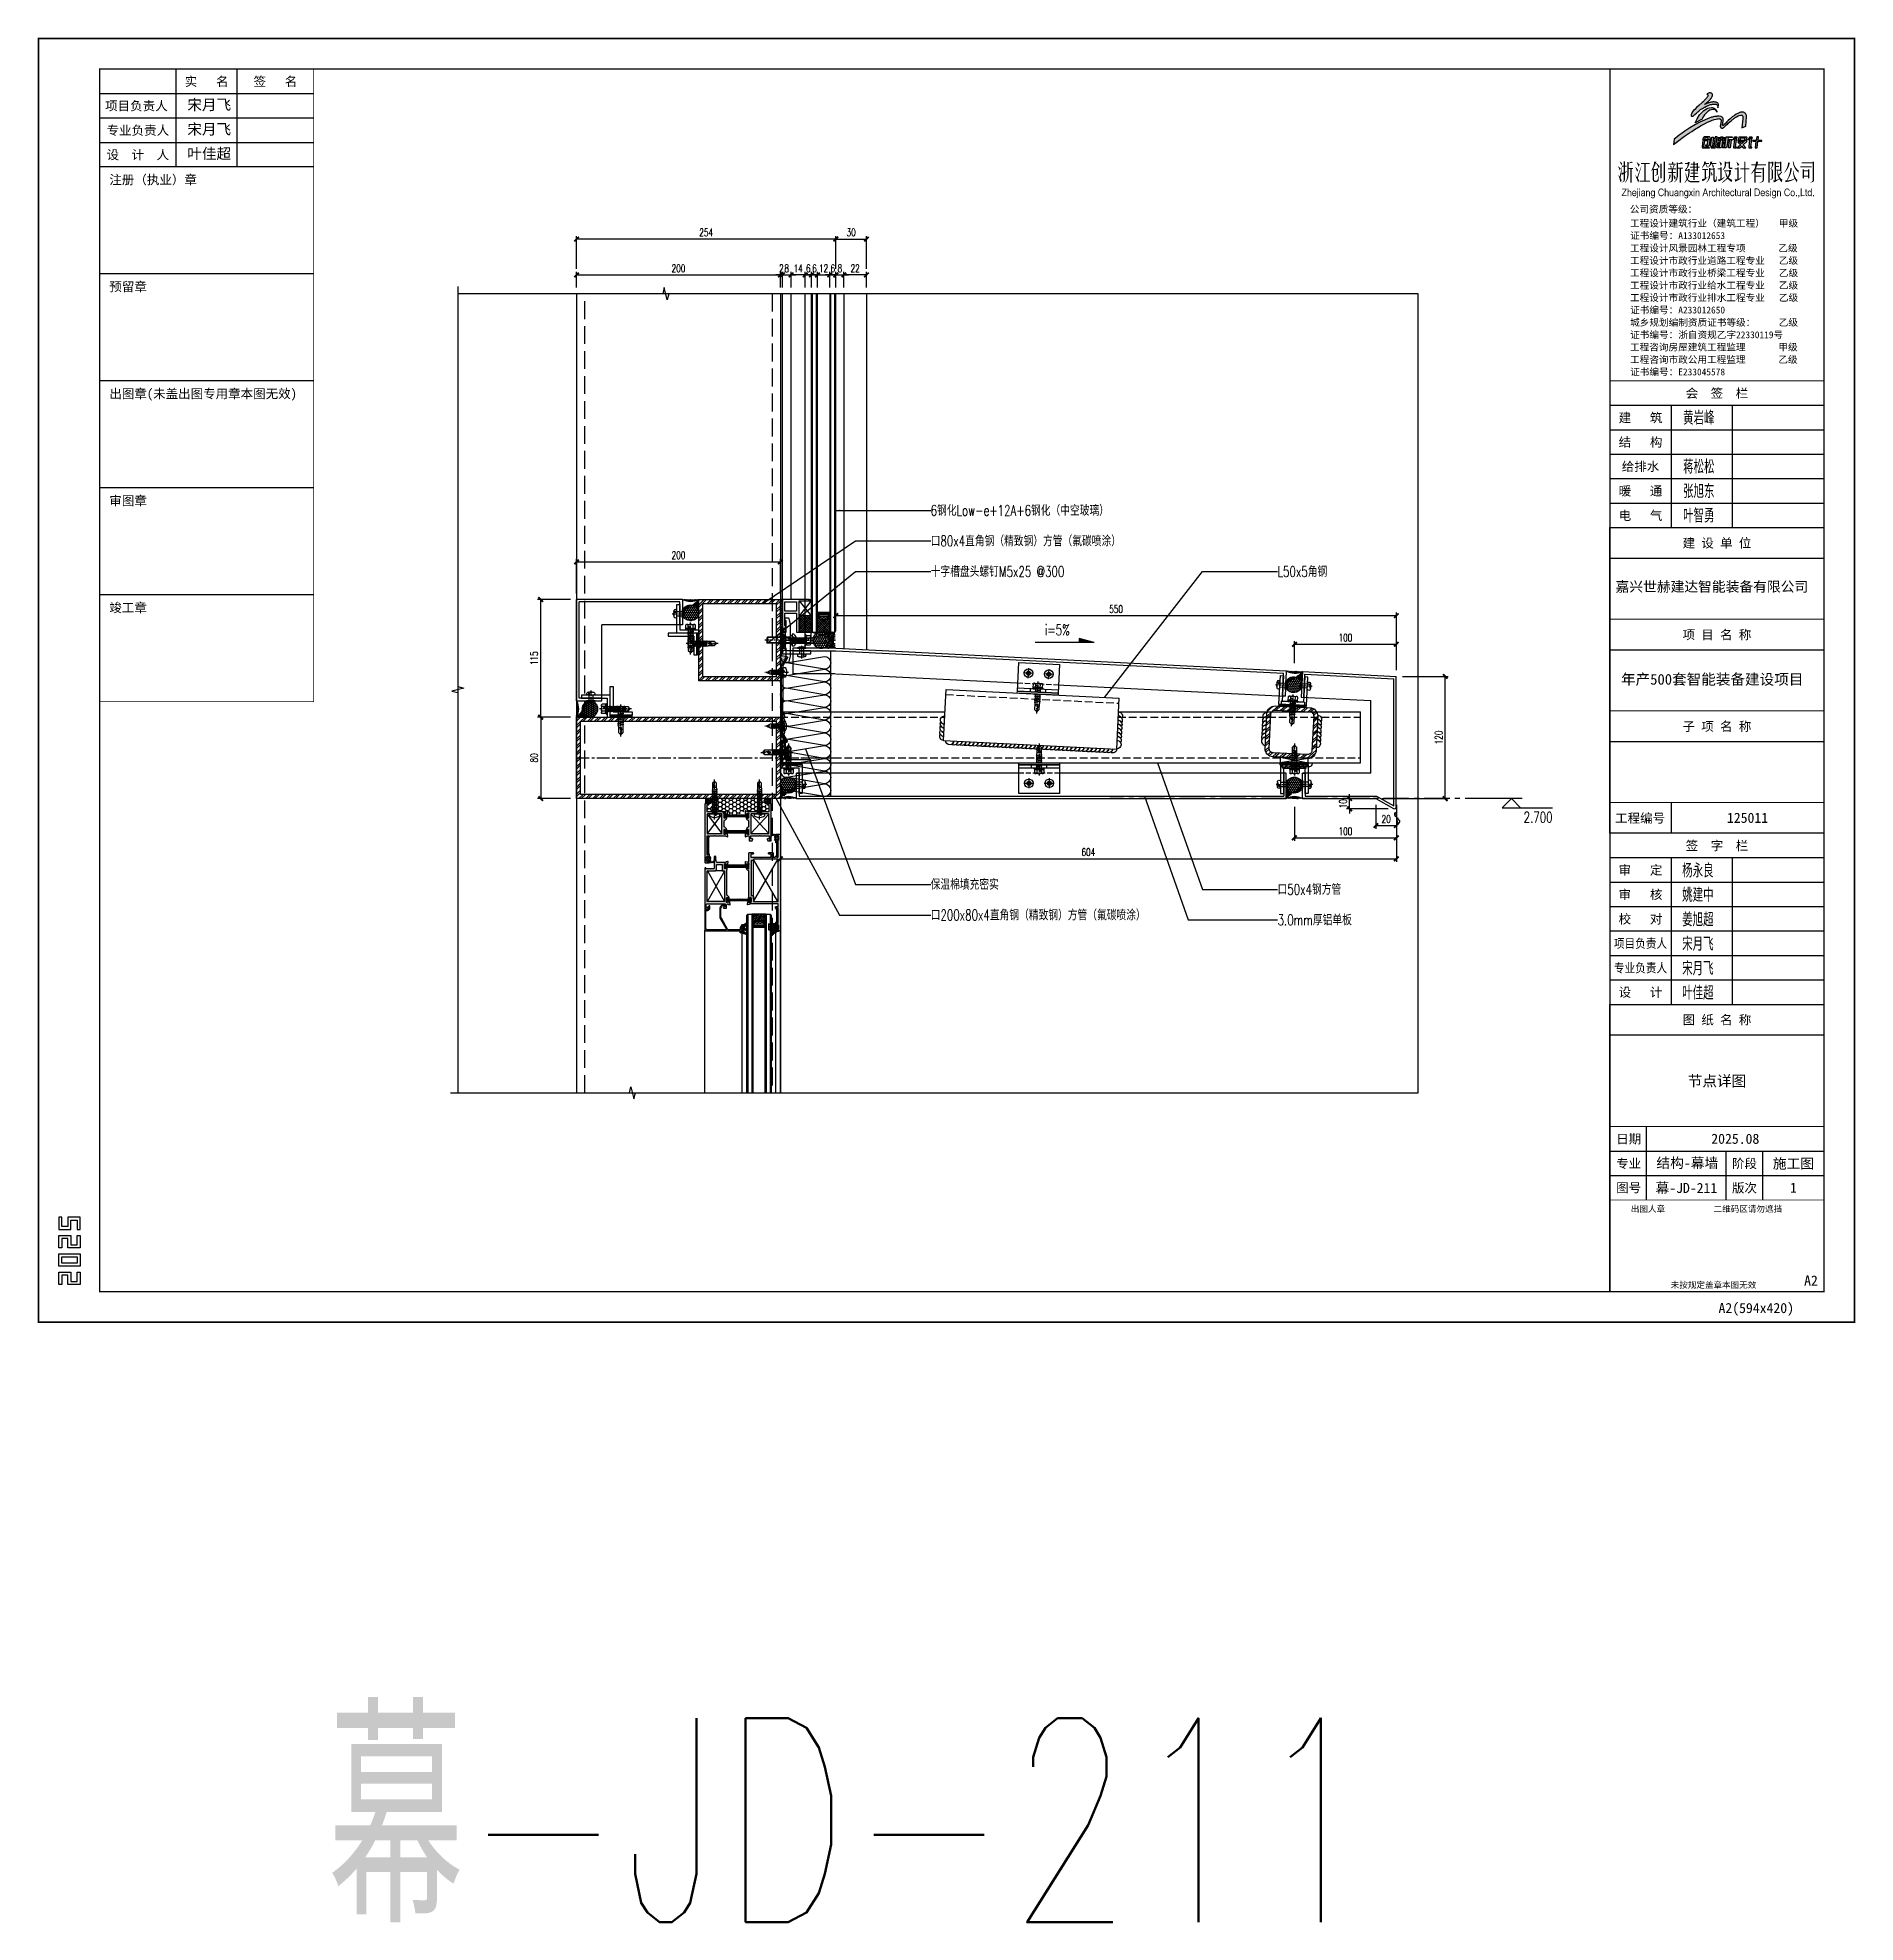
# Model space of a CAD drawing. Extents: x -160106 to 966792, y -663931 to 1550022.
# Drawn here: x -62698 to -60915, y -100191 to -98341 of the extents above; entities that cross this region are included whole.
import ezdxf
from ezdxf.enums import TextEntityAlignment as Align
from ezdxf.xclip import XClip

# ---------------------------------------------------------------- set-up
doc = ezdxf.new("R2010")
doc.units = 0
for name, pattern in [('__DASH', [0.35, 0.25, -0.1]), ('AUSGEZOGEN', [0]), ('CENTER', [2, 1.25, -0.25, 0.25, -0.25]), ('DASH', [0.35, 0.25, -0.1]), ('ZN-CENTER', [2, 1.25, -0.25, 0.25, -0.25]), ('ZN-DASH', [0.35, 0.25, -0.1])]:
    doc.linetypes.add(name, pattern=pattern)
for name, color, linetype in [('!ZN1-填充-8', 8, 'Continuous'), ('!ZN1-文字-7', 7, 'Continuous'), ('!ZN3-不锈钢板幕墙-7', 7, 'Continuous'), ('!ZN3-玻璃幕墙-4', 4, 'Continuous'), ('!ZN3-铝板幕墙-3', 3, 'Continuous'), ('!ZN4-焊缝-8', 8, 'Continuous'), ('!ZN4-辅助材料-1', 1, 'Continuous'), ('!ZN4-配件-11', 11, 'Continuous'), ('!ZN5-钢材投影-40', 40, 'Continuous'), ('!ZN5-钢材断面-2', 2, 'Continuous'), ('!ZN5-铝材投影-112', 112, 'Continuous'), ('!ZN5-铝材断面-6', 6, 'Continuous'), ('!ZN6-虚线-8', 8, 'ZN-DASH'), ('!ZN6-轴线-1', 1, 'ZN-CENTER'), ('0-cxFrame', 155, 'Continuous'), ('00-识别图层', 40, 'Continuous'), ('0_SEALING', 40, 'Continuous'), ('112铝材投影', 112, 'Continuous'), ('11紧固件', 11, 'Continuous'), ('1辅助材料', 1, 'Continuous'), ('2', 7, 'Continuous'), ('20剖面图$0$A-HATCH-1', 252, 'Continuous'), ('20剖面图$0$A-LIN-V', 9, 'Continuous'), ('20剖面图$0$AS-WALL', 40, 'Continuous'), ('20剖面图$0$PUB_HATCH', 8, 'Continuous'), ('20剖面图$0$建-墙-填充', 8, 'Continuous'), ('20剖面图$0$建-柱-钢', 9, 'Continuous'), ('2钢材断面', 2, 'Continuous'), ('3符号', 173, 'Continuous'), ('4玻璃幕墙', 4, 'Continuous'), ('A-AXIS-DP', 126, 'Continuous'), ('A-HATCH-1', 252, 'Continuous'), ('A-HATCH-2', 251, 'Continuous'), ('A-HRAIL', 173, 'Continuous'), ('A-LIN-V', 9, 'Continuous'), ('A-SFCE', 30, 'Continuous'), ('A_Hatch', 8, 'Continuous'), ('AS-COLN', 6, 'Continuous'), ('AS-WALL', 40, 'Continuous'), ('BWM', 8, 'Continuous'), ('DIM', 173, 'Continuous'), ('Fill', 8, 'Continuous'), ('Glass cotton', 95, 'Continuous'), ('pj', 4, 'Continuous'), ('qianming', 155, 'Continuous'), ('SEAMLOK75 - SHEET', 6, 'Continuous'), ('Steel', 4, 'Continuous'), ('TEXT', 7, 'Continuous'), ('V900型压型底板', 190, 'Continuous'), ('ZN4-胶缝-8', 8, 'Continuous'), ('ZX', 240, 'CENTER'), ('型材截面颜色', 253, 'Continuous'), ('建-墙-填充', 8, 'Continuous'), ('建-柱-钢', 9, 'Continuous'), ('焊缝', 8, 'Continuous'), ('立面栏杆', 167, 'Continuous'), ('紧固件', 40, 'Continuous'), ('虹吸雨水斗', 6, 'Continuous')]:
    doc.layers.add(name, color=color, linetype=linetype)
for name, color, linetype, lineweight in [('0-cxText', 131, 'Continuous', 25), ('0_FLASHING', 6, 'Continuous', 25), ('0_SCREW RIVET', 4, 'Continuous', 15), ('0CABR-填充', 8, 'Continuous', 5), ('0CABR-密封材料、垫片', 195, 'Continuous', 9), ('0填充', 8, 'Continuous', 13), ('S-dim', 81, 'Continuous', 0), ('屋面板', 6, 'Continuous', 13), ('底板', 2, 'Continuous', 13), ('彩钢板', 6, 'Continuous', 15), ('粗', 7, 'Continuous', 50), ('防火岩棉', 252, 'Continuous', 13)]:
    doc.layers.add(name, color=color, linetype=linetype, lineweight=lineweight)
doc.layers.add('0_INSULATION', color=252, linetype='Continuous', lineweight=9, transparency=0.2)
doc.layers.add('@ZN-型材编号（非打印层）', color=8, linetype='Continuous', plot=False)
doc.styles.add('BZHZ', font='bzxw', dxfattribs={"width": 0.8, "bigfont": 'bzhz'})
doc.styles.add('cx_biaoti', font='')
doc.styles.add('cx_tuming', font='simhei.ttf')
doc.styles.add('cx_tuqian1', font='')
doc.styles.add('DHTEXT-1', font='ROMANS.shx', dxfattribs={"width": 0.7, "bigfont": 'CHINESE.shx'})
doc.styles.add('ZN-字体1', font='romans.shx', dxfattribs={"width": 0.7, "bigfont": 'chinese.shx'})
doc.styles.add('ZNTextStyle', font='ROMANS.shx', dxfattribs={"width": 0.7, "bigfont": 'CHINESE.shx'})
doc.styles.add('卓越符号', font='ROMANS.shx', dxfattribs={"width": 0.7, "bigfont": 'CHINESE.shx'})
doc.styles.add('图框宋体', font='', dxfattribs={"width": 0.75})
doc.styles.add('黑体', font='simhei.ttf', dxfattribs={"height": 12})
doc.styles.get('cx_biaoti').set_extended_font_data('SimSun')
doc.styles.get('cx_tuqian1').set_extended_font_data('SimSun')
doc.styles.get('图框宋体').set_extended_font_data('SimSun')
doc.dimstyles.new('ZN3', dxfattribs={"dimscale": 3, "dimtxt": 2.5, "dimasz": 1.5, "dimexe": 1, "dimexo": 2, "dimgap": 0.9, "dimtad": 1, "dimdec": 0, "dimdsep": 46, "dimtxsty": 'DHTEXT-1', "dimblk": 'ARCHTICK', "dimcen": 2.5, "dimclrd": 173, "dimclre": 173, "dimclrt": 7, "dimazin": 2, "dimtfac": 1, "dimtix": 1, "dimtmove": 2, "dimatfit": 3, "dimfxl": 0, "dimarcsym": 0})
doc.dimstyles.new('ZN5', dxfattribs={"dimscale": 5, "dimtxt": 2.5, "dimasz": 1.5, "dimexe": 1, "dimexo": 2, "dimgap": 0.9, "dimtad": 1, "dimdec": 0, "dimdsep": 46, "dimtxsty": 'DHTEXT-1', "dimblk": 'ARCHTICK', "dimcen": 2.5, "dimclrd": 173, "dimclre": 173, "dimclrt": 7, "dimazin": 2, "dimtfac": 1, "dimtdec": 0, "dimtix": 1, "dimtmove": 2, "dimatfit": 3, "dimfxl": 0, "dimtolj": 1, "dimtzin": 0, "dimarcsym": 0})
pattern_1 = [(180, (-1731.706, 294.7402), (-3e-16, -2.38125), []), (240, (-1731.706, 294.7402), (2.062223, -1.190625), []), (300, (-1731.706, 294.7402), (2.062223, 1.190625), [])]
pattern_2 = [(90, (-6.8, 32.95), (-1.5875, 0.79375), [0, -1.5875])]
pattern_3 = [(315, (-1216.3892, 2831.8666), (2.46957043, -0.6735192), [3.175, -0.635, 0, -0.635])]

msp = doc.modelspace()

# ---------------------------------------------------------------- texts
at = {"layer": '!ZN1-文字-7', "ltscale": 20, "style": 'ZNTextStyle', "width": 0.7}
msp.add_text('幕-JD-211', height=200.258, dxfattribs=at).set_placement((-62413.29, -100091.02, 0), align=Align.MIDDLE_LEFT)

# ---------------------------------------------------------------- blocks, each defined once
blk = doc.blocks.new('$LinePat$素土夯实')
at = {"color": 0}
for p, q in [((0, -210), (210, 0)), ((120, -300), (420, 0)), ((420, 0), (607.5, -187.5)), ((495, -300), (795, 0)), ((615, 0), (705, -90)), ((315, -105), (502.5, -292.5)), ((210, -210), (300, -300)), ((705, -300), (795, -210))]:
    blk.add_line(p, q, dxfattribs=at)
blk = doc.blocks.new('20180403.16475379')
at = {"layer": '!ZN1-填充-8', "ltscale": 2}
blk.add_hatch(color=8, dxfattribs=at).paths.add_polyline_path([(0, -6), (0, 0), (6, 0, -0.414214)])
blk.add_lwpolyline([(0, 0), (0, -6, 0.414214), (6, 0)], format="xyb", dxfattribs=at)
blk = doc.blocks.new('*U3025')
at = {"color": 0, "linetype": 'CENTER', "ltscale": 3}
for p, q in [((-14.3, 0), (14.3, 0)), ((0, 14.3), (0, -14.3))]:
    blk.add_line(p, q, dxfattribs=at)
at = {"linetype": 'ByBlock', "ltscale": 10}
blk.add_lwpolyline([(9, 5.2), (0, 10.4), (-9, 5.2), (-9, -5.2), (0, -10.4), (9, -5.2)], close=True, dxfattribs=at)
for radius in [12, 9, 6]:
    blk.add_circle((0, 0), radius, dxfattribs=at)
blk.add_arc((0, 0), 5.19, 180, 90, dxfattribs=at)
blk = doc.blocks.new('20250903102700')
at = {"layer": '!ZN4-辅助材料-1'}
for points in [[(17.5, -27.5, 0.57735), (11.5, -24, -0.267949), (13.5, -27.5, 0.57735), (7.5, -24, -0.267949), (9.5, -27.5, 0.57735), (3.5, -24, -0.267949), (5.5, -27.5, 0.57735), (-0.5, -24, -0.267949), (1.5, -27.5, 0.57735), (-4.5, -24, -0.267949), (-2.5, -27.5, 0.57735), (-8.5, -24, -0.267949), (-6.5, -27.5, 1), (-14.5, -27.5, 1)], [(17.5, -92.5, -0.57735), (11.5, -96, 0.267949), (13.5, -92.5, -0.57735), (7.5, -96, 0.267949), (9.5, -92.5, -0.57735), (3.5, -96, 0.267949), (5.5, -92.5, -0.57735), (-0.5, -96, 0.267949), (1.5, -92.5, -0.57735), (-4.5, -96, 0.267949), (-2.5, -92.5, -0.57735), (-8.5, -96, 0.267949), (-6.5, -92.5, -1), (-14.5, -92.5, -1)]]:
    blk.add_lwpolyline(points, format="xyb", dxfattribs=at)
at = {"layer": '!ZN5-钢材投影-40'}
blk.add_line((50, -8), (-50, -8), dxfattribs=at)
for points in [[(50, -100), (-50, -100), (-50, 0), (50, 0)], [(17.5, -92.5), (-17.5, -92.5), (-17.5, -27.5), (17.5, -27.5), (17.5, -92.5)]]:
    blk.add_lwpolyline(points, close=True, dxfattribs=at)
at = {"layer": '焊缝', "ltscale": 500}
for points in [[(50, 0, -0.57735), (44, -3.5, 0.267949), (46, 0, -0.57735), (40, -3.5, 0.267949), (42, 0, -0.57735), (36, -3.5, 0.267949), (38, 0, -0.57735), (32, -3.5, 0.267949), (34, 0, -0.57735), (28, -3.5, 0.267949), (30, 0, -0.57735), (24, -3.5, 0.267949), (26, 0, -0.57735), (20, -3.5, 0.267949), (22, 0, -0.57735), (16, -3.5, 0.267949), (18, 0, -0.57735), (12, -3.5, 0.267949), (14, 0, -0.57735), (8, -3.5, 0.267949), (10, 0, -0.57735), (4, -3.5, 0.267949), (6, 0, -0.57735), (0, -3.5, 0.267949), (2, 0, -0.57735), (-4, -3.5, 0.267949), (-2, 0, -0.57735), (-8, -3.5, 0.267949), (-6, 0, -0.57735), (-12, -3.5, 0.267949), (-10, 0, -0.57735), (-16, -3.5, -0.57735)], [(-14, 0, -0.57735), (-20, -3.5, 0.267949), (-18, 0, -0.57735), (-24, -3.5, 0.267949), (-22, 0, -0.57735), (-28, -3.5, 0.267949), (-26, 0, -0.57735), (-32, -3.5, 0.267949), (-30, 0, -0.57735), (-36, -3.5, 0.267949), (-34, 0, -0.57735), (-40, -3.5, 0.267949), (-38, 0, -0.57735), (-44, -3.5, 0.267949), (-42, 0, -0.57735), (-48, -3.5, 0.267949), (-46, 0, -0.57735), (-52, -3.5, 0.267949), (-50, 0)]]:
    blk.add_lwpolyline(points, format="xyb", dxfattribs=at)
at = {"layer": '!ZN3-玻璃幕墙-4', "xscale": -1, "rotation": 90}
blk.add_blockref('20180403.16475379', (50, 0), dxfattribs=at)
at = {"layer": '!ZN3-玻璃幕墙-4', "rotation": 270}
blk.add_blockref('20180403.16475379', (-50, 0), dxfattribs=at)
at = {"layer": '!ZN4-配件-11', "color": 1, "xscale": -1}
for p in [(0, -45), (0, -75)]:
    blk.add_blockref('*U3025', p, dxfattribs=at)
blk = doc.blocks.new('A$C685418A6')
at = {"layer": '立面栏杆'}
for p, q in [((0, 88.5), (76.6, 88.5)), ((0, 88.5), (0, 83.5)), ((76.6, 83.5), (0, 83.5)), ((18.3, 83.5), (42.1, 83.5)), ((18.3, 76.8), (58.3, 76.8)), ((76.6, 88.5), (76.6, 83.5)), ((4.9, 70.2), (4.9, 13.3)), ((11.6, 70.2), (11.6, 13.3)), ((64.9, 70.2), (64.9, 13.3)), ((71.6, 70.2), (71.6, 13.3)), ((24.9, 29.1), (24.9, 13.3)), ((31.6, 29.1), (24.9, 29.1)), ((31.6, 29.1), (31.6, 13.3)), ((44.9, 29.1), (44.9, 13.3)), ((44.9, 29.1), (51.6, 29.1)), ((51.6, 29.1), (51.6, 13.3))]:
    blk.add_line(p, q, dxfattribs=at)
at = {"layer": '立面栏杆', "extrusion": (0, 0, -1)}
for centre, major_axis, start_param, end_param in [((18.3, 70.2), (13.3, 0.2), 3.155544, 4.72634), ((18.3, 70.2), (4.71, 4.71), 3.926991, 5.497787), ((58.3, 70.2), (13.3, 0), -1.567074, 0.003723), ((58.3, 70.2), (-4.71, 4.71), 0.785398, 2.356194), ((18.3, 13.3), (9.43, 9.43), 0.785398, 3.926991), ((18.3, 13.3), (-4.71, 4.71), 2.356194, 5.497787), ((58.3, 13.3), (-9.43, 9.43), 2.356194, 5.497787), ((58.3, 13.3), (-4.71, 4.71), 2.356194, 5.497787)]:
    blk.add_ellipse(centre, major_axis=major_axis, ratio=1, start_param=start_param, end_param=end_param, dxfattribs=at)
blk = doc.blocks.new('20250910130607')
at = {"layer": 'A-HRAIL'}
for points in [[(-63.3, 0), (-63.3, 1000), (-13.3, 1000), (-13.3, 0)], [(-48.3, 0), (-48.3, 1000), (-28.3, 1000), (-28.3, 0)]]:
    blk.add_lwpolyline(points, close=True, dxfattribs=at)
blk.add_blockref('A$C685418A6', (-76.6, -88.5), dxfattribs=at)
blk = doc.blocks.new('20250822090122')
at = {"layer": 'A_Hatch'}
h = blk.add_hatch(dxfattribs=at)
h.set_pattern_fill('ANSI32', color=256)
h.set_pattern_definition([(45, (-80, -40), (-3.3676, 3.3676), []), (45, (-77.755, -40), (-3.3676, 3.3676), [])])
h.paths.add_polyline_path([(0, 40), (-80, 40), (-80, -40), (0, -40)])
h.paths.add_polyline_path([(-4, 36), (-4, -36), (-76, -36), (-76, 36)], flags=16)
at = {"layer": '2钢材断面'}
for points in [[(-80, 40), (0, 40), (0, -40), (-80, -40)], [(-76, 36), (-4, 36), (-4, -36), (-76, -36)]]:
    blk.add_lwpolyline(points, close=True, dxfattribs=at)
blk = doc.blocks.new('20230625105620')
at = {"layer": '0CABR-填充'}
h = blk.add_hatch(dxfattribs=at)
h.set_pattern_fill('ANSI38', color=256, scale=0.3, angle=90)
h.set_pattern_definition([(135, (669.6331, -11486.4539), (-0.67351921, -0.67351921), []), (225, (669.6331, -11486.4539), (-0.67351921, -2.02055763), [2.38125, -1.42875])])
h.paths.add_polyline_path([(-5.2, 3.7), (-5.2, 4.5), (-8.5, 4.5), (-8.5, 7.5), (-5.2, 7.5), (-5.2, 8.3), (-9.5, 8.3), (-9.5, 3.7)])
h = blk.add_hatch(dxfattribs=at)
h.set_pattern_fill('ANSI38', color=256, scale=0.3, angle=90)
h.set_pattern_definition([(135, (669.6331, -11486.4539), (-0.67351921, -0.67351921), []), (225, (669.6331, -11486.4539), (-0.67351921, -2.02055763), [2.38125, -1.42875])])
h.paths.add_polyline_path([(-5.2, 3.7), (-5.2, 4.5), (-8.5, 4.5), (-8.5, 7.5), (-5.2, 7.5), (-5.2, 8.3), (-9.5, 8.3), (-9.5, 3.7)])
h = blk.add_hatch(dxfattribs=at)
h.set_pattern_fill('ANSI38', color=256, scale=0.3, angle=90)
h.set_pattern_definition([(135, (669.6331, -11498.4539), (-0.67351921, -0.67351921), []), (225, (669.6331, -11498.4539), (-0.67351921, -2.02055763), [2.38125, -1.42875])])
h.paths.add_polyline_path([(-5.2, -8.3), (-5.2, -7.5), (-8.5, -7.5), (-8.5, -4.5), (-5.2, -4.5), (-5.2, -3.7), (-9.5, -3.7), (-9.5, -8.3)])
h = blk.add_hatch(dxfattribs=at)
h.set_pattern_fill('ANSI38', color=256, scale=0.3, angle=90)
h.set_pattern_definition([(135, (669.6331, -11498.4539), (-0.67351921, -0.67351921), []), (225, (669.6331, -11498.4539), (-0.67351921, -2.02055763), [2.38125, -1.42875])])
h.paths.add_polyline_path([(-5.2, -8.3), (-5.2, -7.5), (-8.5, -7.5), (-8.5, -4.5), (-5.2, -4.5), (-5.2, -3.7), (-9.5, -3.7), (-9.5, -8.3)])
at = {"layer": '!ZN4-辅助材料-1'}
for points in [[(-5.2, 3.7), (-5.2, 4.5), (-8.5, 4.5), (-8.5, 7.5), (-5.2, 7.5), (-5.2, 8.3), (-9.5, 8.3), (-9.5, 3.7), (-5.2, 3.7)], [(-5.2, -3.7), (-5.2, -4.5), (-8.5, -4.5), (-8.5, -7.5), (-5.2, -7.5), (-5.2, -8.3), (-9.5, -8.3), (-9.5, -3.7), (-5.2, -3.7)]]:
    blk.add_lwpolyline(points, dxfattribs=at)
at = {"layer": '!ZN5-铝材投影-112'}
blk.add_lwpolyline([(-4.5, 4), (-4.5, -4, -0.414214), (-5, -4.5), (-8, -4.5, 0.414214), (-8.5, -5), (-8.5, -7, 0.414214), (-8, -7.5), (-4.5, -7.5, -0.414214), (-4, -8), (-4, -19, -0.414214), (-4.5, -19.5, 0.414214), (-5, -20), (-5, -21.5), (-1.5, -21.5, 0.339454), (-1, -21.1), (0.5, -15.5), (0.5, -0.5), (0, 0), (0.5, 0.5), (0.5, 15.5), (-1, 21.1, 0.339454), (-1.5, 21.5), (-5, 21.5), (-5, 20, 0.414214), (-4.5, 19.5, -0.414214), (-4, 19), (-4, 8, -0.414214), (-4.5, 7.5), (-8, 7.5, 0.414214), (-8.5, 7), (-8.5, 5, 0.414214), (-8, 4.5), (-5, 4.5, -0.414214), (-4.5, 4)], format="xyb", close=True, dxfattribs=at)
at = {"layer": '0CABR-密封材料、垫片'}
for points in [[(-5.2, 3.7), (-5.2, 4.5), (-8.5, 4.5), (-8.5, 7.5), (-5.2, 7.5), (-5.2, 8.3), (-9.5, 8.3), (-9.5, 3.7), (-5.2, 3.7)], [(-5.2, -3.7), (-5.2, -4.5), (-8.5, -4.5), (-8.5, -7.5), (-5.2, -7.5), (-5.2, -8.3), (-9.5, -8.3), (-9.5, -3.7), (-5.2, -3.7)]]:
    blk.add_lwpolyline(points, dxfattribs=at)
blk = doc.blocks.new('*U3024')
at = {"color": 0, "linetype": 'ZN-CENTER', "ltscale": 3}
blk.add_line((-7.1, 0), (25.2, 0), dxfattribs=at)
at = {"linetype": 'ByBlock', "ltscale": 10}
for p, q in [((-6.2, 0.6), (-5, 0.6)), ((-5.5, 3.3), (-1.6, 0.2)), ((-5, 0.6), (-5, -0.6)), ((-3.1, 6), (-1.6, 6)), ((-2.4, 0.8), (-2.4, -0.8)), ((-1.6, -6), (-1.6, 6)), ((-1.6, -4.6), (-1.6, 4.6)), ((-1.6, 4.6), (0, 4.6)), ((0, 0), (-1.6, 0.6)), ((0, 4.6), (0, -4.6)), ((0, 3), (22.5, 3)), ((0, 2.5), (23, 2.5)), ((22.5, -3), (22.5, 3)), ((22.5, 3), (23.4, 2.1)), ((23.4, -2.1), (23.4, 2.1)), ((-5, -0.6), (-6.2, -0.6)), ((-5.5, -3.3), (-1.6, -0.2)), ((-3.1, -6), (-1.6, -6)), ((0, -0.8), (-1.6, -0.3)), ((0, -4.6), (-1.6, -4.6)), ((0, -2.5), (23, -2.5)), ((0, -3), (22.5, -3)), ((22.5, -3), (23.4, -2.1))]:
    blk.add_line(p, q, dxfattribs=at)
for centre, start, end in [((0.6, 0.3), 123.0516, 177.2303), ((0.6, -0.3), 182.7697, 236.9484)]:
    blk.add_arc(centre, 6.84, start, end, dxfattribs=at)
at = {"layer": 'Defpoints', "color": 0, "ltscale": 10, "style": 'DHTEXT-1', "width": 0.7}
blk.add_text('M6', height=1, rotation=90, dxfattribs=at).set_placement((-2.3, -2.7), align=Align.CENTER)
blk = doc.blocks.new('16胶缝')
at = {"layer": '!ZN1-填充-8', "ltscale": 0.1}
h = blk.add_hatch(dxfattribs=at)
h.set_pattern_fill('HONEY', color=256, scale=10, style=0)
h.set_pattern_definition([(5e-15, (-19679.56, -11324.3713), (1.875, 1.08253175), [1.25, -2.5]), (120, (-19679.56, -11324.3713), (-1.874999996, 1.082531757), [1.25, -2.5]), (60, (-19679.56, -11324.3713), (4e-09, 2.165063507), [-2.5, 1.25])])
edge = h.paths.add_edge_path()
edge.add_ellipse((8, 13.4), major_axis=(0, -8.15), ratio=0.981746, start_angle=0, end_angle=360)
h = blk.add_hatch(dxfattribs=at)
h.set_pattern_fill('ANSI36', color=256, scale=10, style=0)
h.set_pattern_definition([(45, (-19679.5754, -11324.3713), (0.66291261, 2.43067956), [3.125, -0.625, 0, -0.625])])
edge = h.paths.add_edge_path()
edge.add_ellipse((8, 13.4), major_axis=(0.87, 8.1), ratio=0.981332, start_angle=124.6263, end_angle=247.3977, ccw=False)
edge.add_arc((0, 10.2), 1.2, 269.9716, 324.4867, ccw=False)
edge.add_line((0, 9), (0, 0))
edge.add_arc((8, -24.9), 26.2, 432.2032, 467.7968, ccw=False)
edge.add_line((16, 0), (16, 9))
edge.add_arc((16, 10.2), 1.23, 216.5906, 269.6986, ccw=False)
at = {"layer": '!ZN4-辅助材料-1', "color": 1, "ltscale": 0.1}
blk.add_arc((8, -24.9), 26.2, 72.2032, 107.7968, dxfattribs=at)
blk.add_ellipse((8, 13.4), major_axis=(0, -8.15), ratio=0.981746, dxfattribs=at)
blk.add_point((8, 0), dxfattribs=at)
blk = doc.blocks.new('胶缝断面')
at = {"color": 7, "ltscale": 0.1, "extrusion": (0, 0, -1), "zscale": -1, "rotation": 180}
blk.add_blockref('16胶缝', (8, 0), dxfattribs=at)
blk = doc.blocks.new('20230625110549')
at = {"layer": '!ZN1-填充-8', "ltscale": 20}
h = blk.add_hatch(color=256, dxfattribs=at)
h.dxf.hatch_style = 1
h.paths.add_polyline_path([(0, 5), (0, 0), (5, 0, 0.414214)])
at = {"layer": '0CABR-填充', "ltscale": 20}
blk.add_line((0, 0), (0, 5), dxfattribs=at)
blk.add_arc((0, 0), 5, 0, 90, dxfattribs=at)
blk = doc.blocks.new('20250822103150', base_point=(-89262.6, -87415.1))
at = {"layer": '!ZN4-辅助材料-1'}
blk.add_lwpolyline([(-89131.2, -87413.1), (-89152.3, -87413.1), (-89152.3, -87407.1), (-89131.2, -87407.1), (-89131.2, -87413.1), (-89152.3, -87407.1), (-89131.2, -87407.1), (-89152.3, -87413.1)], dxfattribs=at)
at = {"layer": '!ZN5-钢材投影-40'}
blk.add_lwpolyline([(-89142.2, -87418.1), (-89131.2, -87416.1), (-89131.2, -87413.1), (-89182.6, -87413.1), (-89182.6, -87418.1), (-89142.1, -87418.1)], close=True, dxfattribs=at)
at = {"layer": '0CABR-填充', "ltscale": 20}
blk.add_blockref('20230625110549', (-89182.6, -87413.1), dxfattribs=at)
at = {"layer": '0CABR-填充', "ltscale": 20, "xscale": -1, "rotation": 180}
blk.add_blockref('20230625110549', (-89182.6, -87418.1), dxfattribs=at)
blk = doc.blocks.new('20240131155736')
at = {"layer": '!ZN1-填充-8'}
h = blk.add_hatch(dxfattribs=at)
h.set_pattern_fill('ANSI36', color=256, scale=0.5, angle=270, style=0)
h.set_pattern_definition([(315, (4155.5162, -11794.8225), (1.54348152, -0.420949506), [1.984375, -0.396875, 0, -0.396875])])
h.paths.add_polyline_path([(-0.8, 0.7), (-0.8, -0.8), (1.3, -0.8), (1.3, 0.7)])
at = {"layer": '!ZN4-辅助材料-1', "linetype": 'AUSGEZOGEN'}
blk.add_line((-1.3, 0.7), (1.3, 0.7), dxfattribs=at)
blk = doc.blocks.new('20240131160147')
at = {"layer": '!ZN5-铝材断面-6'}
blk.add_lwpolyline([(-3.4, 1.2), (-3.4, 19.7), (-0.9, 19.7), (-0.9, -10.8), (9.1, -10.8), (9.1, -12.3), (-17.3, -12.3), (-17.3, 15.2, -0.414214), (-16.3, 16.2), (-15.1, 16.2, -0.414214), (-14.1, 15.2), (-14.1, 13.7), (-14.3, 13.7, 0.414214), (-14.8, 13.2), (-14.8, 1.2)], format="xyb", close=True, dxfattribs=at)
blk.add_lwpolyline([(-14.8, -0.8), (-14.8, -9.8), (-3.4, -9.8), (-3.4, -0.8)], close=True, dxfattribs=at)
at = {"layer": '!ZN1-填充-8', "ltscale": 50, "xscale": -1, "rotation": 180}
blk.add_blockref('20240131155736', (9.9, -11.5), dxfattribs=at)
blk = doc.blocks.new('20250822102610', base_point=(-89164.6, -87453.6))
at = {"layer": '!ZN1-填充-8'}
h = blk.add_hatch(dxfattribs=at)
h.set_pattern_fill('ANSI37', color=256, style=0)
h.set_pattern_definition([(45, (0, 0), (-1.122532015, 1.122532015), []), (135, (0, 0), (-1.122532015, -1.122532015), [])])
edge = h.paths.add_edge_path()
edge.add_line((-89165.1, -87423.1), (-89151.6, -87423.1))
edge.add_line((-89151.6, -87423.1), (-89152.6, -87424.1))
edge.add_line((-89152.6, -87424.1), (-89152.6, -87439.1))
edge.add_line((-89152.6, -87439.1), (-89164.6, -87439.1))
edge.add_line((-89164.6, -87439.1), (-89164.6, -87423.6))
edge.add_arc((-89165.1, -87423.6), 0.5, 359.9997, 450)
at = {"layer": '!ZN1-填充-8', "ltscale": 100}
for p, q in [((-89164.6, -87453.6), (-89152.6, -87439.1)), ((-89152.6, -87453.6), (-89164.6, -87439.1))]:
    blk.add_line(p, q, dxfattribs=at)
at = {"layer": '!ZN4-辅助材料-1', "linetype": 'AUSGEZOGEN'}
blk.add_lwpolyline([(-89165.1, -87423.1), (-89151.6, -87423.1), (-89152.6, -87424.1), (-89152.6, -87439.1), (-89164.6, -87439.1), (-89164.6, -87423.6, 0.414215), (-89165.1, -87423.1), (-89165.1, -87423.1)], format="xyb", dxfattribs=at)
blk.add_lwpolyline([(-89152.6, -87439.1), (-89164.6, -87439.1), (-89164.6, -87442.1)], dxfattribs=at)
blk.add_lwpolyline([(-89164.6, -87439.1), (-89164.6, -87453.6), (-89152.6, -87453.6), (-89152.6, -87439.1)], close=True, dxfattribs=at)
blk = doc.blocks.new('20250822103338', base_point=(-89182.6, -87455.1))
at = {"layer": '0填充'}
h = blk.add_hatch(dxfattribs=at)
h.set_pattern_fill('ANSI38', color=256, angle=360, style=0)
h.set_pattern_definition([(45, (0, 0), (-1.122532015, 1.122532015), []), (135, (0, 0), (-3.367596045, 1.122532015), [3.96875, -2.38125])])
h.paths.add_polyline_path([(-89182.6, -87453.1), (-89180.6, -87453.1), (-89180.6, -87427.6), (-89182.6, -87427.6)])
at = {"layer": '型材截面颜色', "ltscale": 60}
h = blk.add_hatch(dxfattribs=at)
h.set_pattern_fill('ANSI36', color=256, scale=0.3, angle=90)
h.set_pattern_definition([(135, (0, 0), (-0.9260889125, 0.2525697034), [1.190625, -0.238125, 0, -0.238125])])
h.paths.add_polyline_path([(-89182.6, -87455.1), (-89182.6, -87453.1), (-89180.6, -87453.1), (-89180.6, -87455.1)])
at = {"layer": '!ZN4-辅助材料-1'}
for points in [[(-89180.6, -87427.6), (-89182.6, -87427.6), (-89182.6, -87453.1), (-89180.6, -87453.1)], [(-89182.6, -87455.1), (-89182.6, -87453.1), (-89180.6, -87453.1), (-89180.6, -87455.1)]]:
    blk.add_lwpolyline(points, close=True, dxfattribs=at)
at = {"layer": '0CABR-密封材料、垫片'}
blk.add_lwpolyline([(-89180.6, -87427.6), (-89182.6, -87427.6), (-89182.6, -87455.1), (-89180.6, -87455.1)], close=True, dxfattribs=at)
blk = doc.blocks.new('20250822103828')
at = {"layer": '!ZN4-辅助材料-1', "ltscale": 100}
for name, p in [('20250822103338', (0, 0)), ('20250822102610', (18.4, 1.5))]:
    blk.add_blockref(name, p, dxfattribs=at)
at = {"layer": '!ZN6-虚线-8', "ltscale": 50}
blk.add_blockref('20240131160147', (19.3, 12.3), dxfattribs=at)
blk = doc.blocks.new('*U2476')
at = {"layer": '!ZN1-填充-8'}
h = blk.add_hatch(dxfattribs=at)
h.set_pattern_fill('ANSI37', color=256, scale=0.5, angle=90, style=0)
h.set_pattern_definition([(135, (0, 14), (-1.12253, -1.12253), []), (225, (0, 14), (1.12253, -1.12253), [])])
h.paths.add_polyline_path([(-5, 8), (-19, 8), (-18, 9), (-18, 22), (-17.8, 22), (-15.8, 20), (-8.3, 20), (-6.3, 22), (-6, 22), (-6, 9)])
for points in [[(-18, 26.8), (-18, 22), (-17.8, 22), (-17.8, 26.8)], [(-6.3, 26.8), (-6.3, 22), (-6, 22), (-6, 26.8)], [(-18, -26.8), (-18, -22), (-17.8, -22), (-17.8, -26.8)], [(-6.3, -26.8), (-6.3, -22), (-6, -22), (-6, -26.8)]]:
    blk.add_hatch(color=256, dxfattribs=at).paths.add_polyline_path(points)
h = blk.add_hatch(dxfattribs=at)
h.set_pattern_fill('DOTS', color=8, angle=90, style=0)
h.set_pattern_definition([(90, (0, 14), (-1.5875, 0.79375), [0, -1.5875])])
h.paths.add_polyline_path([(-15.3, 21), (-8.7, 21), (-7.2, 22.4), (-7.2, 25.8), (-16.7, 25.8), (-16.7, 22.4)])
h = blk.add_hatch(dxfattribs=at)
h.set_pattern_fill('ANSI37', color=256, scale=0.5, style=0)
h.set_pattern_definition([(45, (104147.1523, 29987.512), (-1.122532015, 1.122532015), []), (135, (104147.1523, 29987.512), (-1.122532015, -1.122532015), [])])
h.paths.add_polyline_path([(-5, -8), (-19, -8), (-18, -9), (-18, -22), (-17.8, -22), (-15.8, -20), (-8.3, -20), (-6.3, -22), (-6, -22), (-6, -9)])
h = blk.add_hatch(dxfattribs=at)
h.set_pattern_fill('DOTS', color=8, style=0)
h.set_pattern_definition([(0, (104147.1523, 29987.512), (0.79375, 1.5875), [0, -1.5875])])
h.paths.add_polyline_path([(-15.3, -21), (-8.7, -21), (-7.2, -22.4), (-7.2, -25.8), (-16.7, -25.8), (-16.7, -22.4)])
for p, q in [((-23, 8), (-23, 550)), ((-19, 8), (-19, 550)), ((-5, 8), (-5, 550)), ((-1, 8), (-1, 550)), ((-23, -8), (-23, -550)), ((-19, -8), (-19, -550)), ((-5, -8), (-5, -550)), ((-1, -8), (-1, -550))]:
    blk.add_line(p, q, dxfattribs=at)
at = {"layer": '!ZN3-玻璃幕墙-4'}
for points in [[(-24, 550), (-24, 9), (-23, 8), (-19, 8), (-18, 9), (-18, 550)], [(-6, 550), (-6, 9), (-5, 8), (-1, 8), (0, 9), (0, 550)], [(-24, -550), (-24, -9), (-23, -8), (-19, -8), (-18, -9), (-18, -550)], [(-6, -550), (-6, -9), (-5, -8), (-1, -8), (0, -9), (0, -550)]]:
    blk.add_lwpolyline(points, dxfattribs=at)
at = {"layer": '!ZN4-辅助材料-1'}
for points in [[(-5, 8), (-19, 8), (-18, 9), (-18, 22), (-17.8, 22), (-15.8, 20), (-8.3, 20), (-8.3, 20), (-6.3, 22), (-6, 22), (-6, 9), (-5, 8)], [(-18, 26.8), (-18, 22), (-17.8, 22), (-17.8, 26.8)], [(-15.8, 20), (-8.3, 20), (-6.3, 22), (-6.3, 27), (-17.8, 27), (-17.8, 22)], [(-15.3, 21), (-8.7, 21), (-7.2, 22.4), (-7.2, 25.8), (-16.7, 25.8), (-16.7, 22.4)], [(-6.3, 26.8), (-6.3, 22), (-6, 22), (-6, 26.8)], [(-5, -8), (-19, -8), (-18, -9), (-18, -22), (-17.8, -22), (-15.8, -20), (-8.3, -20), (-8.3, -20), (-6.3, -22), (-6, -22), (-6, -9), (-5, -8)], [(-18, -26.8), (-18, -22), (-17.8, -22), (-17.8, -26.8)], [(-15.8, -20), (-8.3, -20), (-6.3, -22), (-6.3, -27), (-17.8, -27), (-17.8, -22)], [(-15.3, -21), (-8.7, -21), (-7.2, -22.4), (-7.2, -25.8), (-16.7, -25.8), (-16.7, -22.4)], [(-6.3, -26.8), (-6.3, -22), (-6, -22), (-6, -26.8)]]:
    blk.add_lwpolyline(points, close=True, dxfattribs=at)
for points in [[(-17.8, 26.4), (-17.7, 26.4), (-17.7, 22), (-15.7, 20.1), (-8.3, 20.1), (-6.3, 22), (-6.3, 26.4), (-6.3, 26.4), (-6.3, 26.4)], [(-17.8, -26.4), (-17.7, -26.4), (-17.7, -22), (-15.7, -20.1), (-8.3, -20.1), (-6.3, -22), (-6.3, -26.4), (-6.3, -26.4), (-6.3, -26.4)]]:
    blk.add_lwpolyline(points, dxfattribs=at)
at = {"layer": '!ZN5-钢材投影-40', "ltscale": 0.3}
for p, q in [((-254.4, 550), (-254.4, -550)), ((-54.4, 550), (-54.4, -550))]:
    blk.add_line(p, q, dxfattribs=at)
at = {"layer": '!ZN5-铝材投影-112'}
for p, q in [((-52.4, 40), (-52.4, 550)), ((-43.9, 40), (-43.9, 550)), ((-30, 40), (-30, 550)), ((8, 550), (8, -550)), ((30, 550), (30, -550)), ((-52.4, -40), (-52.4, -550)), ((-43.9, -40), (-43.9, -550)), ((-30, -40), (-30, -550))]:
    blk.add_line(p, q, dxfattribs=at)
at = {"layer": '!ZN6-虚线-8', "color": 8, "linetype": 'ZN-DASH', "ltscale": 70}
for p, q in [((-246.4, -550), (-246.4, 550)), ((-62.4, 550), (-62.4, -550))]:
    blk.add_line(p, q, dxfattribs=at)
at = {"layer": 'Defpoints', "color": 250}
for p in [(-6, 20), (-24, 8), (-18, 8), (-6, 8), (0, 8), (-24, -8), (-18, -8), (-6, -8), (0, -8), (-6, -20)]:
    blk.add_point(p, dxfattribs=at)
at = {"layer": 'ZX', "ltscale": 10}
blk.add_line((-134.4, 0), (0, 0), dxfattribs=at)
at = {"layer": '!ZN4-辅助材料-1', "ltscale": 100, "xscale": -1, "rotation": 180}
blk.add_blockref('20250822103828', (-54.4, 40), dxfattribs=at)
at = {"layer": '!ZN4-辅助材料-1', "ltscale": 100}
for name, p in [('20250822103150', (-134.4, 0)), ('20250822103828', (-54.4, -40))]:
    blk.add_blockref(name, p, dxfattribs=at)
at = {"layer": '!ZN4-辅助材料-1', "rotation": 270}
blk.add_blockref('胶缝断面', (-1, 0), dxfattribs=at)
at = {"layer": '!ZN4-配件-11', "color": 1, "rotation": 180}
blk.add_blockref('*U3024', (-44.4, 0), dxfattribs=at)
at = {"layer": '!ZN5-铝材断面-6', "ltscale": 100}
blk.add_blockref('20250822090122', (-54.4, 0), dxfattribs=at)
at = {"layer": '0CABR-填充', "ltscale": 20}
blk.add_blockref('20230625105620', (-44.9, 0), dxfattribs=at)
blk = doc.blocks.new('20250911134809')
at = {"layer": '20剖面图$0$建-墙-填充'}
h = blk.add_hatch(dxfattribs=at)
h.set_pattern_fill('金属', color=0, scale=20, style=0)
h.set_pattern_definition([(45, (786552.944, -415521.477), (-35.355339, 35.355339), []), (45, (786576.514, -415521.477), (-35.355339, 35.355339), [])])
h.paths.add_polyline_path([(250, 499.7), (250.1, 483.7), (129, 484), (128.9, 16), (250, 15.7), (250, -0.3), (0, 0), (0, 16), (121, 16), (121, 484), (0, 484), (0, 500)])
at = {"layer": '20剖面图$0$建-柱-钢', "color": 0}
for p, q in [((0, 484), (0, 500)), ((0, 500), (250, 499.7)), ((250, 499.9), (0, 499.9)), ((250, 499.7), (250, 483.7)), ((121, 484), (0, 484)), ((121, 16), (121, 484)), ((250, 483.7), (129, 484)), ((129, 484), (129, 16)), ((0, 0), (0, 16)), ((0, 16), (121, 16)), ((250, -0.3), (0, 0)), ((129, 16), (250, 15.7)), ((250, 15.7), (250, -0.3))]:
    blk.add_line(p, q, dxfattribs=at)
at = {"layer": '焊缝', "ltscale": 30}
for radius in [2, 1]:
    blk.add_arc((240, 15.8), radius, 0, 90, dxfattribs=at)
blk = doc.blocks.new('*U2477')
at = {"layer": '!ZN1-填充-8'}
h = blk.add_hatch(dxfattribs=at)
h.set_pattern_fill('ANSI37', color=256, scale=0.5, style=0)
h.set_pattern_definition([(45, (6, 0), (-1.12253, 1.12253), []), (135, (6, 0), (-1.12253, -1.12253), [])])
h.paths.add_polyline_path([(0, 5), (0, 19), (1, 18), (14, 18), (14, 17.7), (12, 15.7), (12, 8.3), (14, 6.2), (14, 6), (1, 6)])
h = blk.add_hatch(dxfattribs=at)
h.set_pattern_fill('DOTS', color=8, style=0)
h.set_pattern_definition([(0, (6, 0), (0.79375, 1.5875), [0, -1.5875])])
h.paths.add_polyline_path([(13, 15.3), (13, 8.7), (14.4, 7.2), (17.8, 7.2), (17.8, 16.7), (14.4, 16.7)])
for points in [[(18.8, 18), (14, 18), (14, 17.7), (18.8, 17.7)], [(18.8, 6.2), (14, 6.2), (14, 6), (18.8, 6)]]:
    blk.add_hatch(color=256, dxfattribs=at).paths.add_polyline_path(points)
for p, q in [((0, 23), (534, 23)), ((0, 19), (534, 19)), ((0, 5), (534, 5)), ((0, 1), (534, 1))]:
    blk.add_line(p, q, dxfattribs=at)
at = {"layer": '!ZN3-玻璃幕墙-4'}
for points in [[(534, 24), (1, 24), (0, 23), (0, 19), (1, 18), (534, 18)], [(534, 6), (1, 6), (0, 5), (0, 1), (1, 0), (534, 0)]]:
    blk.add_lwpolyline(points, dxfattribs=at)
at = {"layer": '!ZN4-辅助材料-1'}
for points in [[(0, 5), (0, 19), (1, 18), (14, 18), (14, 17.7), (12, 15.7), (12, 8.3), (12, 8.3), (14, 6.2), (14, 6), (1, 6), (0, 5)], [(12, 15.7), (12, 8.3), (14, 6.2), (19, 6.2), (19, 17.7), (14, 17.7)], [(13, 15.3), (13, 8.7), (14.4, 7.2), (17.8, 7.2), (17.8, 16.7), (14.4, 16.7)], [(18.8, 18), (14, 18), (14, 17.7), (18.8, 17.7)], [(18.8, 6.2), (14, 6.2), (14, 6), (18.8, 6)]]:
    blk.add_lwpolyline(points, close=True, dxfattribs=at)
blk.add_lwpolyline([(18.4, 17.7), (18.4, 17.7), (14, 17.7), (12.1, 15.7), (12.1, 8.3), (14, 6.3), (18.4, 6.3), (18.4, 6.2), (18.4, 6.3)], dxfattribs=at)
at = {"layer": 'Defpoints', "color": 250}
for p in [(0, 24), (0, 18), (0, 6), (0, 0), (12, 6)]:
    blk.add_point(p, dxfattribs=at)
blk = doc.blocks.new('*U946')
at = {"color": 0, "linetype": 'CENTER', "ltscale": 3}
blk.add_line((24, 0), (-5.9, 0), dxfattribs=at)
at = {"linetype": 'ByBlock', "ltscale": 10}
for p, q in [((0, 2.1), (14.3, 2.1)), ((1.4, 2.7), (2.2, -2.7)), ((3.2, 2.7), (4, -2.7)), ((5, 2.7), (5.8, -2.7)), ((6.8, 2.7), (7.6, -2.7)), ((8.6, 2.7), (9.4, -2.7)), ((10.4, 2.7), (11.2, -2.7)), ((12.2, 2.7), (13, -2.7)), ((14.3, -2.1), (0, -2.1))]:
    blk.add_line(p, q, dxfattribs=at)
blk.add_lwpolyline([(-3.9, 1, -0.137385), (-2.1, 5.5), (0, 5.5), (0, -5.5), (-2.1, -5.5, -0.137385), (-3.9, -1), (-3, -1), (-3, 1)], format="xyb", close=True, dxfattribs=at)
for points in [[(1.8, -2.1), (1, 2.1), (1.4, 2.7), (1.8, 2.1), (2.6, -2.1), (2.2, -2.7)], [(3.6, -2.1), (2.8, 2.1), (3.2, 2.7), (3.6, 2.1), (4.4, -2.1), (4, -2.7)], [(5.4, -2.1), (4.6, 2.1), (5, 2.7), (5.4, 2.1), (6.2, -2.1), (5.8, -2.7)], [(7.2, -2.1), (6.4, 2.1), (6.8, 2.7), (7.2, 2.1), (8, -2.1), (7.6, -2.7)], [(9, -2.1), (8.2, 2.1), (8.6, 2.7), (9, 2.1), (9.8, -2.1), (9.4, -2.7)], [(10.8, -2.1), (10, 2.1), (10.4, 2.7), (10.8, 2.1), (11.6, -2.1), (11.2, -2.7)], [(12.6, -2.1), (11.8, 2.1), (12.2, 2.7), (12.6, 2.1), (13.4, -2.1), (13, -2.7)]]:
    blk.add_lwpolyline(points, close=True, dxfattribs=at)
for points in [[(14.3, -2.1, -0.414214), (14.4, -2.2), (14.4, -2.3), (20.2, -2.3), (22, -0.3), (22, 0.3), (20.2, 2.3), (14.4, 2.3), (14.4, 2.2, -0.414214), (14.3, 2.1)], [(16.5, -2.3), (16.4, -1.2), (15.8, -1.5, -0.530462), (15, -1.2), (14.8, 0.1, -0.651316), (15.5, 0.5), (16, 0.2), (16.8, 0.7), (22, -0.3, -0.201226), (20.2, 2.3)]]:
    blk.add_lwpolyline(points, format="xyb", dxfattribs=at)
at = {"layer": 'Defpoints', "color": 0, "ltscale": 10, "style": 'DHTEXT-1', "width": 0.7}
blk.add_text('5.5', height=1, rotation=90, dxfattribs=at).set_placement((-0.5, -1.4), align=Align.CENTER)
blk = doc.blocks.new('20180416.09092401')
at = {"layer": '!ZN4-辅助材料-1', "color": 145}
for centre, radius, start, end in [((5.1, -9.5), 3.93, 140.0495, 186.0703), ((2.6, -9.9), 1.35, 182.8889, 295.6987), ((2.9, -9.8), 1.25, 155.4041, 236.1311), ((2.2, -7.1), 0.08, 350.823, 137.7216), ((4.1, -7.2), 1.84, 175.7812, 243.5577), ((2.1, -9.9), 1.61, 309.5965, 21.7891), ((2.9, -9.6), 0.8, 21.7891, 60.8756), ((8.2, -15.7), 4.91, 140.0495, 186.0703), ((5, -16.2), 1.69, 182.8889, 295.6987), ((5.4, -16), 1.56, 155.4041, 236.1311), ((4.5, -12.6), 0.1, 350.823, 137.7216), ((6.9, -12.8), 2.3, 175.7812, 243.5577), ((4.5, -16.1), 2.01, 309.5965, 21.7891), ((5.4, -15.7), 1, 21.7891, 60.8756)]:
    blk.add_arc(centre, radius, start, end, dxfattribs=at)
blk = doc.blocks.new('A$Cf3634199')
at = {"layer": '!ZN3-铝板幕墙-3'}
blk.add_lwpolyline([(1, -25), (-5, -25), (-22.1, -34.8, -0.557537), (-25, -33), (-25, -33), (-25, 1.1)], format="xyb", dxfattribs=at)
blk.add_lwpolyline([(1, -22.5), (-5.7, -22.5), (-22.5, -32.1), (-22.5, 1.1)], dxfattribs=at)
at = {"layer": '!ZN5-铝材断面-6'}
blk.add_point((-25, -25), dxfattribs=at)
at = {"layer": '!ZN3-玻璃幕墙-4', "xscale": -1}
blk.add_blockref('20180416.09092401', (-22, -31.3), dxfattribs=at)
blk = doc.blocks.new('$紧固件$00000029')
at = {"layer": '0_SCREW RIVET'}
for p, q in [((-4.5, 1), (4.5, 1)), ((-2.5, 1), (-2.5, -6)), ((2.5, 1), (2.5, -6)), ((-2.5, -6), (2.5, -6)), ((-2.5, -8), (2.5, -8))]:
    blk.add_line(p, q, dxfattribs=at)
blk.add_lwpolyline([(-4.5, 1, -0.147667), (-1.5, 2.8), (1.5, 2.8, -0.147667), (4.5, 1)], format="xyb", dxfattribs=at)
for centre, start, end in [((-2.5, -7), 90, 270), ((2.5, -7), 270, 90)]:
    blk.add_arc(centre, 1, start, end, dxfattribs=at)
blk = doc.blocks.new('$紧固件$00000145')
at = {"layer": '0_SCREW RIVET'}
for p, q in [((-1.7, 9.4), (-1.7, 7.2)), ((-1.7, 6.7), (-1.7, 5)), ((-1.7, 4.5), (-1.7, 2.8)), ((-1.7, 2.3), (-1.7, 0.6)), ((-1.7, 0.1), (-1.7, -1.6)), ((2.8, 9.4), (2.8, 7.6)), ((2.8, 7.1), (2.8, 5.4)), ((2.8, 4.9), (2.8, 3.2)), ((2.8, 2.7), (2.8, 1)), ((2.8, 0.5), (2.8, -1.2)), ((-1.7, -2.1), (-1.7, -3.8)), ((-1.7, -4.3), (-1.7, -6)), ((-1.7, -6.5), (-1.7, -8.2)), ((-1.7, -8.7), (-1.7, -10.5)), ((-1.7, -11), (-1.7, -12.7)), ((-1.7, -13.2), (-1.7, -14.9)), ((-1.7, -15.4), (-1.7, -17.1)), ((-1.7, -17.6), (-1.7, -19.3)), ((2.8, -1.7), (2.8, -3.4)), ((2.8, -3.9), (2.8, -5.6)), ((2.8, -6.1), (2.8, -7.8)), ((2.8, -8.3), (2.8, -10.1)), ((2.8, -10.6), (2.8, -12.3)), ((2.8, -12.8), (2.8, -14.5)), ((2.8, -15), (2.8, -16.7)), ((2.8, -17.2), (2.8, -18.9)), ((-1.7, -19.8), (-1.7, -24.8)), ((-1.7, -24.8), (0.5, -26.6)), ((0.5, -26.6), (2.8, -24.8)), ((2.8, -19.4), (2.8, -24.8))]:
    blk.add_line(p, q, dxfattribs=at)
blk.add_lwpolyline([(-6.5, 12.1, -0.414214), (-2.5, 16.1), (3.5, 16.1, -0.414214), (7.5, 12.1), (7.5, 12.2), (7.5, 11.4), (-6.5, 11.4), (-6.5, 12.2)], format="xyb", close=True, dxfattribs=at)
for points in [[(-4, 11.4), (5, 11.4), (5, 9.4), (-4, 9.4)], [(-1.7, 6.7), (2.8, 7.1), (3.3, 7.4), (2.8, 7.6), (-1.7, 7.2), (-2.2, 6.9)], [(-1.7, 4.5), (2.8, 4.9), (3.3, 5.2), (2.8, 5.4), (-1.7, 5), (-2.2, 4.7)], [(-1.7, 2.3), (2.8, 2.7), (3.3, 3), (2.8, 3.2), (-1.7, 2.8), (-2.2, 2.5)], [(-1.7, 0.1), (2.8, 0.5), (3.3, 0.8), (2.8, 1), (-1.7, 0.6), (-2.2, 0.3)], [(-1.7, -2.1), (2.8, -1.7), (3.3, -1.4), (2.8, -1.2), (-1.7, -1.6), (-2.2, -1.9)], [(-1.7, -4.3), (2.8, -3.9), (3.3, -3.6), (2.8, -3.4), (-1.7, -3.8), (-2.2, -4.1)], [(-1.7, -6.5), (2.8, -6.1), (3.3, -5.8), (2.8, -5.6), (-1.7, -6), (-2.2, -6.3)], [(-1.7, -8.7), (2.8, -8.3), (3.3, -8.1), (2.8, -7.8), (-1.7, -8.2), (-2.2, -8.5)], [(-1.7, -11), (2.8, -10.6), (3.3, -10.3), (2.8, -10.1), (-1.7, -10.5), (-2.2, -10.7)], [(-1.7, -13.2), (2.8, -12.8), (3.3, -12.5), (2.8, -12.3), (-1.7, -12.7), (-2.2, -13)], [(-1.7, -15.4), (2.8, -15), (3.3, -14.7), (2.8, -14.5), (-1.7, -14.9), (-2.2, -15.2)], [(-1.7, -17.6), (2.8, -17.2), (3.3, -16.9), (2.8, -16.7), (-1.7, -17.1), (-2.2, -17.4)]]:
    blk.add_lwpolyline(points, close=True, dxfattribs=at)
for points in [[(0.5, -26.6), (1.9, -18), (2.5, -19.4), (2.5, -19.4), (2.8, -19.9)], [(1.7, -19), (-1.7, -19.3), (-2.2, -19.6), (-1.7, -19.8), (1.6, -19.5)], [(2.3, -18.9), (2.8, -18.9), (3.3, -19.1), (2.8, -19.4), (2.5, -19.4)]]:
    blk.add_lwpolyline(points, dxfattribs=at)
blk = doc.blocks.new('*U1991')
at = {"color": 0, "linetype": 'ZN-CENTER', "ltscale": 3}
blk.add_line((24, 0), (-7.3, 0), dxfattribs=at)
at = {"ltscale": 10}
for p, q in [((-5.4, -3.5), (-5.4, 3.5)), ((-1, 4.6), (-4.9, 4.6)), ((-1, 2.3), (-4.9, 2.3)), ((-0.6, -5.1), (-0.6, 5.1)), ((-0.2, 5.5), (0, 4.8)), ((0, -4.8), (0, 4.8)), ((0, 2.1), (14.3, 2.1)), ((1.4, 2.7), (2.2, -2.7)), ((3.2, 2.7), (4, -2.7)), ((5, 2.7), (5.8, -2.7)), ((6.8, 2.7), (7.6, -2.7)), ((8.6, 2.7), (9.4, -2.7)), ((10.4, 2.7), (11.2, -2.7)), ((12.2, 2.7), (13, -2.7)), ((-1, -2.3), (-4.9, -2.3)), ((-1, -4.6), (-4.9, -4.6)), ((-0.2, -5.5), (0, -4.8)), ((14.3, -2.1), (0, -2.1))]:
    blk.add_line(p, q, dxfattribs=at)
for points in [[(1.8, -2.1), (1, 2.1), (1.4, 2.7), (1.8, 2.1), (2.6, -2.1), (2.2, -2.7)], [(3.6, -2.1), (2.8, 2.1), (3.2, 2.7), (3.6, 2.1), (4.4, -2.1), (4, -2.7)], [(5.4, -2.1), (4.6, 2.1), (5, 2.7), (5.4, 2.1), (6.2, -2.1), (5.8, -2.7)], [(7.2, -2.1), (6.4, 2.1), (6.8, 2.7), (7.2, 2.1), (8, -2.1), (7.6, -2.7)], [(9, -2.1), (8.2, 2.1), (8.6, 2.7), (9, 2.1), (9.8, -2.1), (9.4, -2.7)], [(10.8, -2.1), (10, 2.1), (10.4, 2.7), (10.8, 2.1), (11.6, -2.1), (11.2, -2.7)], [(12.6, -2.1), (11.8, 2.1), (12.2, 2.7), (12.6, 2.1), (13.4, -2.1), (13, -2.7)]]:
    blk.add_lwpolyline(points, close=True, dxfattribs=at)
for points in [[(14.3, -2.1, -0.414214), (14.4, -2.2), (14.4, -2.3), (20.2, -2.3), (22, -0.3), (22, 0.3), (20.2, 2.3), (14.4, 2.3), (14.4, 2.2, -0.414214), (14.3, 2.1)], [(16.5, -2.3), (16.4, -1.2), (15.8, -1.5, -0.530462), (15, -1.2), (14.8, 0.1, -0.651316), (15.5, 0.5), (16, 0.2), (16.8, 0.7), (22, -0.3, -0.201226), (20.2, 2.3)]]:
    blk.add_lwpolyline(points, format="xyb", dxfattribs=at)
for centre, radius, start, end in [((-3.9, 3.5), 1.58, 133.1736, 226.8264), ((0.1, 0), 5.58, 155.5673, 204.4327), ((0.1, 3.5), 1.58, 133.1736, 226.8264), ((4.1, 0), 5.58, 155.5673, 204.4327), ((7.5, -2.9), 11.3, 132.4922, 138.6064), ((-3.9, -3.5), 1.58, 133.1736, 226.8264), ((0.1, -3.5), 1.58, 133.1736, 226.8264), ((7.5, 2.9), 11.3, 221.3936, 227.5078)]:
    blk.add_arc(centre, radius, start, end, dxfattribs=at)
at = {"layer": 'Defpoints', "color": 0, "ltscale": 10, "style": 'DHTEXT-1', "width": 0.7}
blk.add_text('5.5', height=1, rotation=90, dxfattribs=at).set_placement((-2.5, -0.9), align=Align.CENTER)
blk = doc.blocks.new('*U2070')
at = {"color": 0, "linetype": 'CENTER', "ltscale": 3}
for p, q in [((4.9, 0), (-4.9, 0)), ((0, 4.9), (0, -4.9))]:
    blk.add_line(p, q, dxfattribs=at)
at = {"linetype": 'ByBlock', "ltscale": 10}
for radius in [4.2, 2, 1.23]:
    blk.add_circle((0, 0), radius, dxfattribs=at)
blk = doc.blocks.new('*U2457')
at = {"ltscale": 0.125}
blk.add_wipeout([(-20, -30), (20, -30), (20, -5), (-20, -5)], dxfattribs=at).dxf.layer = '!ZN6-虚线-8'
at = {"layer": '!ZN1-填充-8'}
h = blk.add_hatch(dxfattribs=at)
h.set_pattern_fill('NET3', color=256, scale=0.75, angle=180, style=0)
h.set_pattern_definition(pattern_1)
h.paths.add_polyline_path([(20, 0), (-20, 0), (-20, -2), (20, -2)])
at = {"layer": '!ZN5-铝材投影-112'}
blk.add_lwpolyline([(20, -2), (-20, -2), (-20, -30), (20, -30)], close=True, dxfattribs=at)
at = {"layer": '!ZN6-虚线-8', "color": 8, "linetype": 'ZN-DASH', "ltscale": 20}
blk.add_line((-20, -10), (20, -10), dxfattribs=at)
at = {"layer": '!ZN6-虚线-8', "linetype": 'ZN-DASH', "ltscale": 10}
for p, q in [((-7.5, -5), (-7.5, -2)), ((7.5, -5), (7.5, -2))]:
    blk.add_line(p, q, dxfattribs=at)
at = {"layer": '!ZN4-配件-11', "color": 1, "xscale": -1, "rotation": 270}
for name, p in [('*U1991', (0, -5)), ('*U2070', (-10, -20)), ('*U2070', (10, -20))]:
    blk.add_blockref(name, p, dxfattribs=at)
at = {"ltscale": 0.25}
blk.add_wipeout([(20, 0), (20, -2), (-20, -2), (-20, 0)], dxfattribs=at).dxf.layer = '!ZN4-辅助材料-1'
at = {"layer": '!ZN4-辅助材料-1'}
blk.add_lwpolyline([(20, 0), (-20, 0), (-20, -2), (20, -2)], close=True, dxfattribs=at)
at = {"layer": '!ZN5-铝材投影-112', "ltscale": 0.25}
blk.add_line((-20, -5), (20, -5), dxfattribs=at)
blk = doc.blocks.new('A$C134259d2')
h = blk.add_hatch()
h.set_pattern_fill('ANSI31', color=256, scale=2.574546, style=0)
h.set_pattern_definition([(225, (34466.569, 44068.2796), (5.7800201, -5.7800201), [])])
h.paths.add_polyline_path([(193, -5.5), (226.4, -5.5), (226.4, -25.5), (193, -25.5)])
h = blk.add_hatch()
h.set_pattern_fill('ANSI31', color=256, scale=2.574546, style=0)
h.set_pattern_definition([(225, (34466.569, 41955.906), (5.7800201, -5.7800201), [])])
h.paths.add_polyline_path([(193, -2117.9), (226.4, -2117.9), (226.4, -2137.9), (193, -2137.9)])
at = {"layer": '!ZN6-虚线-8', "ltscale": 30}
blk.add_line((228.2, -2137.9), (228.2, -5.5), dxfattribs=at)
for points in [[(193, -5.5), (226.4, -5.5), (226.4, -25.5), (193, -25.5)], [(193, -2117.9), (226.4, -2117.9), (226.4, -2137.9), (193, -2137.9)]]:
    blk.add_lwpolyline(points, close=True)
at = {"layer": '屋面板', "color": 8, "const_width": 0.7}
blk.add_lwpolyline([(228, -1756.7), (228, -1855.6)], close=True, dxfattribs=at)
at = {"layer": '彩钢板', "color": 1}
for p, q in [((193, -5.5), (229, -5.5)), ((193, -2137.9), (193, -5.5)), ((229, -2137.9), (229, -5.5)), ((193, -2137.9), (229, -2137.9))]:
    blk.add_line(p, q, dxfattribs=at)
at = {"layer": '防火岩棉', "color": 0, "const_width": 3.75}
blk.add_lwpolyline([(230.4, -6.9), (229, -2318)], dxfattribs=at)
at = {"rotation": 90}
blk.add_blockref('$紧固件$00000145', (237.6, -39.1, 0), dxfattribs=at)
blk = doc.blocks.new('*U3026')
at = {"layer": 'pj'}
for p, q in [((-4.4, 0.45), (-4.4, 0)), ((4.4, 0), (-4.4, 0)), ((-4.1, 0.75), (-3.1, 1)), ((4.1, 0.75), (-4.1, 0.75)), ((-3.1, 3.85), (-3.1, 1)), ((3.1, 1), (-3.1, 1)), ((2.33, 4.25), (-2.33, 4.25)), ((-2.04, 0.75), (-1.55, 1)), ((-1.55, 3.85), (-1.55, 1)), ((-1.55, 0), (-1.55, -1.59)), ((1.55, 3.85), (1.55, 1)), ((2.15, 0.75), (1.55, 1)), ((1.55, 0), (1.55, -1.09)), ((3.1, 3.85), (3.1, 1)), ((4.1, 0.75), (3.1, 1)), ((4.4, 0.45), (4.4, 0)), ((-2.11, -1.9), (2.11, -1.4)), ((-2.11, -1.9), (-1.55, -1.59)), ((-2.11, -1.9), (-1.55, -2.21)), ((-2.11, -3.3), (2.11, -2.8)), ((-2.11, -3.3), (-1.55, -2.99)), ((-2.11, -3.3), (-1.55, -3.61)), ((-2.11, -4.7), (2.11, -4.2)), ((-2.11, -4.7), (-1.55, -4.39)), ((-2.11, -4.7), (-1.55, -5.01)), ((-2.11, -6.1), (2.11, -5.6)), ((-2.11, -6.1), (-1.55, -5.79)), ((-2.11, -6.1), (-1.55, -6.41)), ((-2.11, -7.5), (2.11, -7)), ((-2.11, -7.5), (-1.55, -7.19)), ((-2.11, -7.5), (-1.55, -7.81)), ((-2.11, -8.9), (-1.55, -8.59)), ((-2.11, -8.9), (-1.14, -8.78)), ((-2.11, -8.9), (-1.55, -9.21)), ((-1.55, -1.59), (1.55, -1.09)), ((-1.55, -2.21), (1.55, -1.71)), ((-1.55, -2.21), (-1.55, -2.99)), ((-1.55, -2.99), (1.55, -2.49)), ((-1.55, -3.61), (1.55, -3.11)), ((-1.55, -3.61), (-1.55, -4.39)), ((-1.55, -4.39), (1.55, -3.89)), ((-1.55, -5.01), (1.55, -4.51)), ((-1.55, -5.01), (-1.55, -5.79)), ((-1.55, -5.79), (1.55, -5.29)), ((-1.55, -6.41), (1.55, -5.91)), ((-1.55, -6.41), (-1.55, -7.19)), ((-1.55, -7.19), (1.55, -6.69)), ((-1.55, -7.81), (1.55, -7.31)), ((-1.55, -7.81), (-1.55, -8.59)), ((-1.55, -8.59), (-0.99, -8.49)), ((-1.55, -9.21), (-1.33, -9.17)), ((-1.55, -9.21), (-1.55, -13)), ((0.56, -8.24), (1.55, -8.09)), ((0.71, -8.55), (2.11, -8.4)), ((0.71, -8.83), (1.55, -8.71)), ((1.55, -0.31), (1.55, -1.09)), ((2.11, -1.4), (1.55, -1.09)), ((2.11, -1.4), (1.55, -1.71)), ((1.55, -1.71), (1.55, -2.49)), ((2.11, -2.8), (1.55, -2.49)), ((2.11, -2.8), (1.55, -3.11)), ((1.55, -3.11), (1.55, -3.89)), ((2.11, -4.2), (1.55, -3.89)), ((2.11, -4.2), (1.55, -4.51)), ((1.55, -4.51), (1.55, -5.29)), ((2.11, -5.6), (1.55, -5.29)), ((2.11, -5.6), (1.55, -5.91)), ((1.55, -5.91), (1.55, -6.69)), ((2.11, -7), (1.55, -6.69)), ((2.11, -7), (1.55, -7.31)), ((1.55, -7.31), (1.55, -8.09)), ((2.11, -8.4), (1.55, -8.09)), ((2.11, -8.4), (1.55, -8.71)), ((1.55, -8.71), (1.55, -9.49)), ((0, -14.4), (-1.55, -13)), ((0, -14.4), (1.55, -13)), ((0.71, -9.61), (1.55, -9.49)), ((0.71, -9.95), (2.11, -9.8)), ((0.71, -10.23), (1.55, -10.11)), ((2.11, -9.8), (1.55, -9.49)), ((2.11, -9.8), (1.55, -10.11)), ((1.55, -10.11), (1.55, -13))]:
    blk.add_line(p, q, dxfattribs=at)
blk.add_lwpolyline([(0, -14.4), (0.71, -10.23), (0.71, -8.5, 0.417657), (0.41, -8.2, 0.097062), (-0.99, -8.49), (-1.55, -9.6)], format="xyb", dxfattribs=at)
for centre, radius, start, end in [((-4.1, 0.45), 0.3, 90, 180), ((-2.33, 3.3), 0.951, 35.40086, 144.59914), ((0, 1.05), 3.2, 61.05941, 118.94059), ((2.33, 3.3), 0.951, 35.40086, 144.59914), ((4.1, 0.45), 0.3, 0, 90)]:
    blk.add_arc(centre, radius, start, end, dxfattribs=at)
at = {"layer": 'ZX', "ltscale": 0.2}
blk.add_line((0, 4.94), (0, -16.83), dxfattribs=at)
blk = doc.blocks.new('00990')
at = {"color": 2}
blk.add_lwpolyline([(7292.4, -17093.5), (7314.9, -17093.5), (7314.9, -17061), (7374.9, -17061), (7374.9, -17093.5), (7397.4, -17093.5), (7397.4, -17096), (7372.4, -17096), (7372.4, -17063.5), (7317.4, -17063.5), (7317.4, -17096), (7292.4, -17096)], close=True, dxfattribs=at)
at = {"layer": '紧固件', "xscale": 2, "yscale": 2, "zscale": 2}
for p in [(7303.6, -17093.5), (7386.1, -17093.5, 0)]:
    blk.add_blockref('*U3026', p, dxfattribs=at)
blk = doc.blocks.new('*U2934')
at = {"layer": 'pj'}
for p, q in [((-4.4, 0.5), (-4.4, 0)), ((4.4, 0), (-4.4, 0)), ((-4.1, 0.8), (-3.1, 1)), ((4.1, 0.8), (-4.1, 0.8)), ((-3.1, 3.9), (-3.1, 1)), ((3.1, 1), (-3.1, 1)), ((2.3, 4.2), (-2.3, 4.2)), ((-2, 0.8), (-1.5, 1)), ((-1.5, 3.9), (-1.5, 1)), ((-1.5, 0), (-1.5, -1.6)), ((1.5, 3.9), (1.5, 1)), ((2.2, 0.8), (1.5, 1)), ((1.5, 0), (1.5, -1.1)), ((3.1, 3.9), (3.1, 1)), ((4.1, 0.8), (3.1, 1)), ((4.4, 0.5), (4.4, 0)), ((-2.1, -1.9), (2.1, -1.4)), ((-2.1, -1.9), (-1.5, -1.6)), ((-2.1, -1.9), (-1.5, -2.2)), ((-2.1, -3.3), (2.1, -2.8)), ((-2.1, -3.3), (-1.5, -3)), ((-2.1, -3.3), (-1.5, -3.6)), ((-2.1, -4.7), (2.1, -4.2)), ((-2.1, -4.7), (-1.5, -4.4)), ((-2.1, -4.7), (-1.5, -5)), ((-2.1, -6.1), (2.1, -5.6)), ((-2.1, -6.1), (-1.5, -5.8)), ((-2.1, -6.1), (-1.5, -6.4)), ((-2.1, -7.5), (2.1, -7)), ((-2.1, -7.5), (-1.5, -7.2)), ((-2.1, -7.5), (-1.5, -7.8)), ((-2.1, -8.9), (2.1, -8.4)), ((-2.1, -8.9), (-1.5, -8.6)), ((-2.1, -8.9), (-1.5, -9.2)), ((-2.1, -10.3), (2.1, -9.8)), ((-2.1, -10.3), (-1.5, -10)), ((-2.1, -10.3), (-1.5, -10.6)), ((-2.1, -11.7), (2.1, -11.2)), ((-2.1, -11.7), (-1.5, -11.4)), ((-2.1, -11.7), (-1.5, -12)), ((-2.1, -13.1), (-1.5, -12.8)), ((-2.1, -13.1), (-1.1, -13)), ((-2.1, -13.1), (-1.5, -13.4)), ((-1.5, -1.6), (1.5, -1.1)), ((-1.5, -2.2), (1.5, -1.7)), ((-1.5, -2.2), (-1.5, -3)), ((-1.5, -3), (1.5, -2.5)), ((-1.5, -3.6), (1.5, -3.1)), ((-1.5, -3.6), (-1.5, -4.4)), ((-1.5, -4.4), (1.5, -3.9)), ((-1.5, -5), (1.5, -4.5)), ((-1.5, -5), (-1.5, -5.8)), ((-1.5, -5.8), (1.5, -5.3)), ((-1.5, -6.4), (1.5, -5.9)), ((-1.5, -6.4), (-1.5, -7.2)), ((-1.5, -7.2), (1.5, -6.7)), ((-1.5, -7.8), (1.5, -7.3)), ((-1.5, -7.8), (-1.5, -8.6)), ((-1.5, -8.6), (1.5, -8.1)), ((-1.5, -9.2), (1.5, -8.7)), ((-1.5, -9.2), (-1.5, -10)), ((-1.5, -10), (1.5, -9.5)), ((-1.5, -10.6), (1.5, -10.1)), ((-1.5, -10.6), (-1.5, -11.4)), ((-1.5, -11.4), (1.5, -10.9)), ((-1.5, -12), (1.5, -11.5)), ((-1.5, -12), (-1.5, -12.8)), ((-1.5, -12.8), (-1, -12.7)), ((-1.5, -13.4), (-1.5, -17.2)), ((-1.5, -13.4), (-1.3, -13.4)), ((0, -18.6), (-1.5, -17.2)), ((0, -18.6), (1.5, -17.2)), ((0.6, -12.4), (1.5, -12.3)), ((0.7, -12.8), (2.1, -12.6)), ((0.7, -13), (1.5, -12.9)), ((0.7, -13.8), (1.5, -13.7)), ((0.7, -14.2), (2.1, -14)), ((0.7, -14.4), (1.5, -14.3)), ((1.5, -0.3), (1.5, -1.1)), ((2.1, -1.4), (1.5, -1.1)), ((2.1, -1.4), (1.5, -1.7)), ((1.5, -1.7), (1.5, -2.5)), ((2.1, -2.8), (1.5, -2.5)), ((2.1, -2.8), (1.5, -3.1)), ((1.5, -3.1), (1.5, -3.9)), ((2.1, -4.2), (1.5, -3.9)), ((2.1, -4.2), (1.5, -4.5)), ((1.5, -4.5), (1.5, -5.3)), ((2.1, -5.6), (1.5, -5.3)), ((2.1, -5.6), (1.5, -5.9)), ((1.5, -5.9), (1.5, -6.7)), ((2.1, -7), (1.5, -6.7)), ((2.1, -7), (1.5, -7.3)), ((1.5, -7.3), (1.5, -8.1)), ((2.1, -8.4), (1.5, -8.1)), ((2.1, -8.4), (1.5, -8.7)), ((1.5, -8.7), (1.5, -9.5)), ((2.1, -9.8), (1.5, -9.5)), ((2.1, -9.8), (1.5, -10.1)), ((1.5, -10.1), (1.5, -10.9)), ((2.1, -11.2), (1.5, -10.9)), ((2.1, -11.2), (1.5, -11.5)), ((1.5, -11.5), (1.5, -12.3)), ((2.1, -12.6), (1.5, -12.3)), ((2.1, -12.6), (1.5, -12.9)), ((1.5, -12.9), (1.5, -13.7)), ((2.1, -14), (1.5, -13.7)), ((2.1, -14), (1.5, -14.3)), ((1.5, -14.3), (1.5, -17.2))]:
    blk.add_line(p, q, dxfattribs=at)
blk.add_lwpolyline([(0, -18.6), (0.7, -14.4), (0.7, -12.7, 0.417657), (0.4, -12.4, 0.097062), (-1, -12.7), (-1.5, -13.8)], format="xyb", dxfattribs=at)
for centre, radius, start, end in [((-4.1, 0.5), 0.3, 90, 180), ((-2.3, 3.3), 0.951, 35.4009, 144.5991), ((0, 1), 3.2, 61.0594, 118.9406), ((2.3, 3.3), 0.951, 35.4009, 144.5991), ((4.1, 0.5), 0.3, 0, 90)]:
    blk.add_arc(centre, radius, start, end, dxfattribs=at)
at = {"layer": 'ZX', "ltscale": 0.2}
blk.add_line((0, 4.9), (0, -21), dxfattribs=at)
blk = doc.blocks.new('A$C06060CBF')
at = {"layer": '粗', "lineweight": -2}
for p, q in [((26.8, 41.2), (26.8, 82.1)), ((27.4, 41.2), (27.4, 82.1)), ((27.4, 2.3), (27.4, 61.4)), ((28.7, 59.5), (27.4, 59.5)), ((28.7, 2.3), (28.7, 61.4)), ((43.8, 63.6), (29.7, 63.6)), ((43.8, 62.4), (29.7, 62.4)), ((43.8, 62.4), (43.8, 63.6)), ((28.7, 41.2), (27.4, 41.2)), ((30.4, 42.2), (28, 40.8)), ((29.2, 40.8), (28.4, 40.3)), ((30.7, 41.6), (29.2, 40.8)), ((29.2, 33.8), (29.2, 40.3)), ((30.9, 41.1), (29.8, 40.4)), ((29.8, 33.8), (29.8, 40.3)), ((26.8, 33), (26.8, 28.9)), ((27.4, 33), (27.4, 28.9)), ((28.7, 33), (27.4, 33)), ((30.4, 32), (28, 33.3)), ((29.2, 33.4), (28.4, 33.9)), ((30.7, 32.5), (29.2, 33.4)), ((30.6, 33.3), (29.8, 33.7)), ((30.9, 33.1), (29.8, 33.7)), ((26.4, 1.2), (0, 1.2)), ((0, 0), (0, 1.2)), ((26.4, 0), (0, 0)), ((19.5, 0), (19.5, 1.2))]:
    blk.add_line(p, q, dxfattribs=at)
at = {"layer": '粗'}
blk.add_line((27.4, 28.9), (26.8, 28.9), dxfattribs=at)
at = {"layer": '粗', "linetype": 'DASH', "lineweight": -2}
for p, q in [((9.7, 1.2), (9.7, 0)), ((16.9, 1.2), (16.9, 0))]:
    blk.add_line(p, q, dxfattribs=at)
at = {"layer": '粗', "lineweight": -2}
blk.add_lwpolyline([(27.4, 82.1, -1), (29.9, 82.1), (29.9, 73.1), (30.5, 73.1), (30.5, 82.1, 1), (26.8, 82.1)], format="xyb", dxfattribs=at)
for centre, radius, start, end in [((29.7, 61.4), 2.25, 90, 180), ((29.7, 61.4), 1.02, 90, 180), ((27.8, 41.2), 1.02, 180, 300), ((27.8, 41.2), 0.41, 180, 300), ((29.9, 40.3), 0.717, 120, 180), ((29.9, 40.3), 0.102, 120, 180), ((30.6, 41.6), 0.627, 302.657, 103.9204), ((27.8, 33), 1.02, 60, 180), ((27.8, 33), 0.41, 60, 180), ((29.9, 33.8), 0.717, 180, 240), ((29.9, 33.8), 0.102, 180, 240), ((30.6, 32.6), 0.627, 256.0796, 57.343), ((26.4, 2.3), 1.02, 270, 0), ((26.4, 2.3), 2.25, 270, 0)]:
    blk.add_arc(centre, radius, start, end, dxfattribs=at)
at = {"layer": '紧固件', "xscale": -1.023999999801318, "yscale": 1.023999999801318, "zscale": 1.023999999801318}
blk.add_blockref('*U2934', (13.2, 1.2), dxfattribs=at)
blk = doc.blocks.new('903092')
at = {"layer": 'A-AXIS-DP', "color": 2, "ltscale": 2800}
blk.add_lwpolyline([(1167543.6, 395881.2), (1167496.6, 395881.2), (1167496.6, 395834.2), (1167493.6, 395834.2), (1167493.6, 395884.2), (1167543.6, 395884.2)], close=True, dxfattribs=at)
at = {"layer": '屋面板', "color": 6, "const_width": 0.7}
blk.add_lwpolyline([(1167493.6, 395884.2), (1167493.6, 395634.2)], close=True, dxfattribs=at)
at = {"layer": '屋面板', "color": 6}
blk.add_lwpolyline([(1167182.9, 395570.5, 0.7, 0.7, 0), (1167192.9, 395570.5, 0.7, 0.7, 0), (1167223.6, 395634.2, 0.7, 0.7, 0), (1167493.6, 395634.2, 0.7, 0.7, 0), (1167223.6, 395634.2, 0, 0, 0)], format="xyseb", dxfattribs=at)
at = {"layer": '屋面板', "color": 2}
blk.add_lwpolyline([(1167294.4, 395632.8, 0.7, 0.7, 0), (1167344.4, 395632.8, 0.7, 0.7, 0), (1167344.4, 395545, 0.7, 0.7, 0), (1167344.4, 395632.8, 0, 0, 0)], format="xyseb", dxfattribs=at)
at = {"layer": '屋面板', "color": 2, "const_width": 0.7}
blk.add_lwpolyline([(1167344.4, 395545), (1167384.4, 395545)], dxfattribs=at)
at = {"layer": '紧固件', "xscale": 2, "yscale": 2, "zscale": 2, "rotation": 90}
blk.add_blockref('*U3026', (1167493.6, 395856.4), dxfattribs=at)
at = {"layer": '紧固件', "xscale": 2, "yscale": 2, "zscale": 2}
blk.add_blockref('*U3026', (1167364.4, 395545), dxfattribs=at)
blk = doc.blocks.new('*U3027')
at = {"color": 4}
for points in [[(-7, -1, 1), (9, -1, 1), (-7, -1, 1)], [(-5.4, -1, 1), (7.4, -1, 1), (-5.4, -1, 1)], [(-3, -1, 1), (5, -1, 1), (-3, -1, 1)], [(1, -3.8, 2.414214), (-1.8, -1, 2.414214)]]:
    blk.add_lwpolyline(points, format="xyb", dxfattribs=at)
blk.add_lwpolyline([(1, -8.3), (-5.7, -4.6), (-5.7, 2.6), (1, 6.3), (7.7, 2.6), (7.7, -4.6), (1, -8.3)], dxfattribs=at)
at = {"color": 1, "linetype": 'CENTER', "ltscale": 3}
for points in [[(1, 11.8), (1, -13.8)], [(-11.8, -1), (13.8, -1)]]:
    blk.add_lwpolyline(points, dxfattribs=at)
blk = doc.blocks.new('4356')
at = {"layer": 'S-dim', "ltscale": 10}
for p, q in [((1239454.8, -86062.1), (1239604.8, -86062.1)), ((1239454.8, -86062.1), (1239454.8, -86402.1)), ((1239526.8, -86062.1), (1239526.8, -86402.1)), ((1239532.8, -86062.1), (1239532.8, -86402.1)), ((1239604.8, -86062.1), (1239604.8, -86402.1)), ((1239454.8, -86402.1), (1239604.8, -86402.1))]:
    blk.add_line(p, q, dxfattribs=at)
at = {"xscale": 1.010860484544767, "yscale": 1.010860484544767, "zscale": 1.010860484544767}
for p in [(1239488.8, -86101.1), (1239568.8, -86101.1), (1239488.8, -86281.1), (1239568.8, -86281.1)]:
    blk.add_blockref('*U3027', p, dxfattribs=at)
blk = doc.blocks.new('_ArchTick')
at = {"color": 0, "linetype": 'ByBlock', "const_width": 0.4}
blk.add_lwpolyline([(-0.5, -0.5), (0.5, 0.5)], dxfattribs=at)
blk = doc.blocks.new('*D2483')
at = {"layer": 'Defpoints', "color": 0, "ltscale": 50, "transparency": 16777216}
for p in [(124394.9, -727192), (124344.9, -727205.3), (124394.9, -727205.3)]:
    blk.add_point(p, dxfattribs=at)
at = {"layer": '虹吸雨水斗', "color": 173, "linetype": 'ByBlock', "lineweight": -2, "ltscale": 50, "transparency": 16777216}
for p, q in [((124344.9, -727195.3), (124344.9, -727187)), ((124344.9, -727192), (124394.9, -727192)), ((124394.9, -727195.3), (124394.9, -727187))]:
    blk.add_line(p, q, dxfattribs=at)
at = {"layer": '虹吸雨水斗', "color": 173, "lineweight": -2, "ltscale": 50, "transparency": 16777216, "xscale": 7.5, "yscale": 7.5, "zscale": 7.5, "rotation": 180}
blk.add_blockref('_ArchTick', (124344.9, -727192), dxfattribs=at)
at = {"layer": '虹吸雨水斗', "color": 173, "lineweight": -2, "ltscale": 50, "transparency": 16777216, "xscale": 7.5, "yscale": 7.5, "zscale": 7.5}
blk.add_blockref('_ArchTick', (124394.9, -727192), dxfattribs=at)
at = {"layer": '虹吸雨水斗', "color": 7, "ltscale": 50, "transparency": 16777216, "insert": (124369.9, -727181.2), "char_height": 12.5, "attachment_point": 5, "style": 'DHTEXT-1'}
blk.add_mtext('50', dxfattribs=at)
blk = doc.blocks.new('*D2484')
at = {"layer": 'Defpoints', "color": 0, "ltscale": 50, "transparency": 16777216}
for p in [(124394.9, -727205.3), (124394.9, -727293.1), (124424.7, -727293.1)]:
    blk.add_point(p, dxfattribs=at)
at = {"layer": '虹吸雨水斗', "color": 173, "linetype": 'ByBlock', "lineweight": -2, "ltscale": 50, "transparency": 16777216}
for p, q in [((124404.9, -727205.3), (124429.7, -727205.3)), ((124424.7, -727205.3), (124424.7, -727293.1)), ((124404.9, -727293.1), (124429.7, -727293.1))]:
    blk.add_line(p, q, dxfattribs=at)
at = {"layer": '虹吸雨水斗', "color": 173, "lineweight": -2, "ltscale": 50, "transparency": 16777216, "xscale": 7.5, "yscale": 7.5, "zscale": 7.5}
for p, rotation in [((124424.7, -727205.3), 90), ((124424.7, -727293.1), 270)]:
    blk.add_blockref('_ArchTick', p, dxfattribs=dict(at, rotation=rotation))
at = {"layer": '虹吸雨水斗', "color": 7, "ltscale": 50, "transparency": 16777216, "insert": (124413.9, -727249.2), "char_height": 12.5, "attachment_point": 5, "rotation": 90, "style": 'DHTEXT-1'}
blk.add_mtext('88', dxfattribs=at)
blk = doc.blocks.new('*D2485')
at = {"layer": 'Defpoints', "color": 0, "ltscale": 50, "transparency": 16777216}
for p in [(124434.9, -727281.4), (124394.9, -727293.1), (124434.9, -727293.1)]:
    blk.add_point(p, dxfattribs=at)
at = {"layer": '虹吸雨水斗', "color": 173, "linetype": 'ByBlock', "lineweight": -2, "ltscale": 50, "transparency": 16777216}
for p, q in [((124394.9, -727283.1), (124394.9, -727276.4)), ((124394.9, -727281.4), (124434.9, -727281.4)), ((124434.9, -727283.1), (124434.9, -727276.4))]:
    blk.add_line(p, q, dxfattribs=at)
at = {"layer": '虹吸雨水斗', "color": 173, "lineweight": -2, "ltscale": 50, "transparency": 16777216, "xscale": 7.5, "yscale": 7.5, "zscale": 7.5, "rotation": 180}
blk.add_blockref('_ArchTick', (124394.9, -727281.4), dxfattribs=at)
at = {"layer": '虹吸雨水斗', "color": 173, "lineweight": -2, "ltscale": 50, "transparency": 16777216, "xscale": 7.5, "yscale": 7.5, "zscale": 7.5}
blk.add_blockref('_ArchTick', (124434.9, -727281.4), dxfattribs=at)
at = {"layer": '虹吸雨水斗', "color": 7, "ltscale": 50, "transparency": 16777216, "insert": (124414.9, -727270.6), "char_height": 12.5, "attachment_point": 5, "style": 'DHTEXT-1'}
blk.add_mtext('40', dxfattribs=at)
blk = doc.blocks.new('方管钢60x5')
at = {"layer": 'Fill'}
h = blk.add_hatch(dxfattribs=at)
h.set_pattern_fill('ANSI32', color=8, scale=0.5, style=0)
h.set_pattern_definition([(45, (-2913.3746, -800.701), (-3.367596, 3.367596), []), (45, (-2911.1295, -800.701), (-3.367596, 3.367596), [])])
edge = h.paths.add_edge_path(flags=16)
edge.add_line((-20, 25), (20, 25))
edge.add_arc((20, 20), 5, 0, 90, ccw=False)
edge.add_line((25, 20), (25, -20))
edge.add_arc((20, -20), 5, 270, 360, ccw=False)
edge.add_line((20, -25), (-20, -25))
edge.add_arc((-20, -20), 5, 180, 270, ccw=False)
edge.add_line((-25, -20), (-25, 20))
edge.add_arc((-20, 20), 5, 90, 180, ccw=False)
edge = h.paths.add_edge_path()
edge.add_line((-20, 30), (20, 30))
edge.add_arc((20, 20), 10, 0, 90, ccw=False)
edge.add_line((30, 20), (30, -20))
edge.add_arc((20, -20), 10, 270, 360, ccw=False)
edge.add_line((20, -30), (-20, -30))
edge.add_arc((-20, -20), 10, 180, 270, ccw=False)
edge.add_line((-30, -20), (-30, 20))
edge.add_arc((-20, 20), 10, 90, 180, ccw=False)
for points in [[(-20, 30), (20, 30, -0.414214), (30, 20), (30, -20, -0.414214), (20, -30), (-20, -30, -0.414214), (-30, -20), (-30, 20, -0.414214)], [(-20, 25), (20, 25, -0.414214), (25, 20), (25, -20, -0.414214), (20, -25), (-20, -25, -0.414214), (-25, -20), (-25, 20, -0.414214)]]:
    blk.add_lwpolyline(points, format="xyb", close=True)
at = {"layer": '@ZN-型材编号（非打印层）', "style": 'DHTEXT-1', "width": 0.7}
blk.add_text('60x5', height=2, dxfattribs=at).set_placement((-0.5, -28), align=Align.MIDDLE_CENTER)
blk = doc.blocks.new('*U781')
at = {"layer": '!ZN5-钢材断面-2'}
blk.add_blockref('方管钢60x5', (0, 0), dxfattribs=at)
blk = doc.blocks.new('20250912133125')
at = {"color": 6, "lineweight": 30, "elevation": 0}
blk.add_lwpolyline([(18.9, 1.5), (-2.5, 1.5), (-2.5, -36.9), (-1.5, -36.9), (-1.5, -25.9)], dxfattribs=at)
at = {"layer": '0_FLASHING', "ltscale": 30}
blk.add_line((18.9, 0, 0), (0, 0), dxfattribs=at)
at = {"layer": '0_FLASHING', "ltscale": 40}
blk.add_line((18.9, 1.5, 0), (18.9, 0, 0), dxfattribs=at)
at = {"ltscale": 200, "xscale": -1, "rotation": 90}
blk.add_blockref('$紧固件$00000029', (-3.2, -29.9, 0), dxfattribs=at)
blk = doc.blocks.new('*U2488')
at = {"color": 0, "linetype": 'ZN-CENTER', "ltscale": 3}
blk.add_line((24, 0), (-7.3, 0), dxfattribs=at)
at = {"ltscale": 10}
for p, q in [((-5.4, -3.5), (-5.4, 3.5)), ((-1, 4.6), (-4.9, 4.6)), ((-1, 2.3), (-4.9, 2.3)), ((-0.6, -5.1), (-0.6, 5.1)), ((-0.2, 5.5), (0, 4.8)), ((0, -4.8), (0, 4.8)), ((0, 2.1), (14.3, 2.1)), ((1.4, 2.7), (2.2, -2.7)), ((3.2, 2.7), (4, -2.7)), ((5, 2.7), (5.8, -2.7)), ((6.8, 2.7), (7.6, -2.7)), ((8.6, 2.7), (9.4, -2.7)), ((10.4, 2.7), (11.2, -2.7)), ((12.2, 2.7), (13, -2.7)), ((-1, -2.3), (-4.9, -2.3)), ((-1, -4.6), (-4.9, -4.6)), ((-0.2, -5.5), (0, -4.8)), ((14.3, -2.1), (0, -2.1))]:
    blk.add_line(p, q, dxfattribs=at)
for points in [[(1.8, -2.1), (1, 2.1), (1.4, 2.7), (1.8, 2.1), (2.6, -2.1), (2.2, -2.7)], [(3.6, -2.1), (2.8, 2.1), (3.2, 2.7), (3.6, 2.1), (4.4, -2.1), (4, -2.7)], [(5.4, -2.1), (4.6, 2.1), (5, 2.7), (5.4, 2.1), (6.2, -2.1), (5.8, -2.7)], [(7.2, -2.1), (6.4, 2.1), (6.8, 2.7), (7.2, 2.1), (8, -2.1), (7.6, -2.7)], [(9, -2.1), (8.2, 2.1), (8.6, 2.7), (9, 2.1), (9.8, -2.1), (9.4, -2.7)], [(10.8, -2.1), (10, 2.1), (10.4, 2.7), (10.8, 2.1), (11.6, -2.1), (11.2, -2.7)], [(12.6, -2.1), (11.8, 2.1), (12.2, 2.7), (12.6, 2.1), (13.4, -2.1), (13, -2.7)]]:
    blk.add_lwpolyline(points, close=True, dxfattribs=at)
for points in [[(14.3, -2.1, -0.414214), (14.4, -2.2), (14.4, -2.3), (20.2, -2.3), (22, -0.3), (22, 0.3), (20.2, 2.3), (14.4, 2.3), (14.4, 2.2, -0.414214), (14.3, 2.1)], [(16.5, -2.3), (16.4, -1.2), (15.8, -1.5, -0.530462), (15, -1.2), (14.8, 0.1, -0.651316), (15.5, 0.5), (16, 0.2), (16.8, 0.7), (22, -0.3, -0.201226), (20.2, 2.3)]]:
    blk.add_lwpolyline(points, format="xyb", dxfattribs=at)
for centre, radius, start, end in [((-3.9, 3.5), 1.58, 133.1736, 226.8264), ((0.1, 0), 5.58, 155.5673, 204.4327), ((0.1, 3.5), 1.58, 133.1736, 226.8264), ((4.1, 0), 5.58, 155.5673, 204.4327), ((7.5, -2.9), 11.3, 132.4922, 138.6064), ((-3.9, -3.5), 1.58, 133.1736, 226.8264), ((0.1, -3.5), 1.58, 133.1736, 226.8264), ((7.5, 2.9), 11.3, 221.3936, 227.5078)]:
    blk.add_arc(centre, radius, start, end, dxfattribs=at)
at = {"layer": 'Defpoints', "color": 0, "ltscale": 10, "style": 'DHTEXT-1', "width": 0.7}
blk.add_text('5.5', height=1, rotation=90, dxfattribs=at).set_placement((-2.5, -0.9), align=Align.CENTER)
blk = doc.blocks.new('*U2489')
at = {"color": 0, "linetype": 'CENTER', "ltscale": 3}
blk.add_line((7.9, 0), (-2.5, 0), dxfattribs=at)
at = {"linetype": 'ByBlock', "lineweight": -2, "ltscale": 10}
for p, q in [((-1.2, -3), (-1.2, 3)), ((0, 4.2), (0, -4.2)), ((3.4, 2), (0, 2)), ((3.4, 2.5), (3.4, -2.5)), ((3.4, -2), (0, -2))]:
    blk.add_line(p, q, dxfattribs=at)
for centre, radius, start, end in [((4.4, 0), 5.96, 160.395, 199.605), ((0, 3), 1.2, 90, 180), ((4.9, 2.5), 1.5, 348.448, 180), ((14.1, 0), 8, 164.3308, 195.6692), ((4.1, 0), 2.67, 323.2266, 36.7843), ((0, -3), 1.2, 180, 270), ((4.9, -2.5), 1.5, 180, 11.552)]:
    blk.add_arc(centre, radius, start, end, dxfattribs=at)
at = {"layer": 'Defpoints', "color": 0, "ltscale": 10, "style": 'DHTEXT-1', "width": 0.7}
blk.add_text('D4', height=1, rotation=90, dxfattribs=at).set_placement((5.3, -1.8), align=Align.CENTER)
blk = doc.blocks.new('*U2490')
at = {"layer": '0_INSULATION'}
for p, q in [((114761.39, -53978.93), (114792.96, -53985.48)), ((114792.96, -53985.48), (114764.45, -53991.41)), ((114766.55, -53993.11), (114792.96, -53998.59)), ((114792.96, -53998.59), (114781.19, -54001.04)), ((114792.98, -54103.48), (114787.53, -54104.61)), ((114789.32, -54102.72), (114792.98, -54103.48)), ((114774.8, -54112.82), (114792.98, -54116.59)), ((114792.98, -54116.59), (114761.42, -54123.15)), ((114761.42, -54123.15), (114792.98, -54129.7)), ((114792.98, -54129.7), (114761.42, -54136.27))]:
    blk.add_line(p, q, dxfattribs=at)
blk.add_lwpolyline([(114802.18, -53511.83), (114802.18, -54429.26), (114752.18, -54429.26), (114752.18, -54147.49, -0.323318), (114775.68, -54112.49, 0.242761), (114797.68, -54086.41), (114798.06, -54026.96, 0.256774), (114775.68, -53998.09, -0.323318), (114752.18, -53963.09), (114752.18, -53511.83)], format="xyb", close=True, dxfattribs=at)
at = {"layer": '0_INSULATION', "extrusion": (0, 0, -1)}
for centre, start_param, end_param in [((114761.39, -53985.49), 5.406397, 6.283185), ((114792.95, -53978.93), 1.570796, 3.141593), ((114792.96, -53992.04), 0, 1.570796), ((114792.96, -53992.04), 1.570796, 3.141593), ((114792.96, -54005.15), 0, 1.570796), ((114792.96, -54005.15), 1.570796, 3.141593), ((114792.96, -54018.26), 0, 1.570796), ((114792.96, -54018.26), 1.570796, 2.416555), ((114792.98, -54096.93), 0.524657, 1.570796), ((114792.98, -54096.93), 1.570796, 3.141593), ((114792.98, -54110.04), 0, 1.570796), ((114792.98, -54110.04), 1.570796, 3.141593), ((114792.98, -54123.15), 0, 1.570796), ((114761.42, -54129.71), 6.139662, 6.283185), ((114761.41, -54116.6), 3.141593, 3.269368), ((114792.98, -54123.15), 1.570796, 3.141593), ((114792.98, -54136.26), 0, 1.570796), ((114761.42, -54129.71), 3.141593, 4.407145)]:
    blk.add_ellipse(centre, major_axis=(0, 6.56), ratio=0.988253, start_param=start_param, end_param=end_param, dxfattribs=at)
blk = doc.blocks.new('*U2380')
at = {"layer": '0_INSULATION'}
for p, q in [((114761.39, -53978.93), (114792.96, -53985.48)), ((114792.96, -53985.48), (114764.45, -53991.41)), ((114766.55, -53993.11), (114792.96, -53998.59)), ((114792.96, -53998.59), (114781.19, -54001.04)), ((114792.98, -54103.48), (114787.53, -54104.61)), ((114789.32, -54102.72), (114792.98, -54103.48)), ((114774.8, -54112.82), (114792.98, -54116.59)), ((114792.98, -54116.59), (114761.42, -54123.15)), ((114761.42, -54123.15), (114792.98, -54129.7)), ((114792.98, -54129.7), (114761.42, -54136.27))]:
    blk.add_line(p, q, dxfattribs=at)
blk.add_lwpolyline([(114802.18, -53758.14), (114802.18, -54358.14), (114752.18, -54358.14), (114752.18, -54147.49, -0.323318), (114775.68, -54112.49, 0.242761), (114797.68, -54086.41), (114798.06, -54026.96, 0.256774), (114775.68, -53998.09, -0.323318), (114752.18, -53963.09), (114752.18, -53758.14)], format="xyb", close=True, dxfattribs=at)
at = {"layer": '0_INSULATION', "extrusion": (0, 0, -1)}
for centre, start_param, end_param in [((114761.39, -53985.49), 5.406397, 6.283185), ((114792.95, -53978.93), 1.570796, 3.141593), ((114792.96, -53992.04), 0, 1.570796), ((114792.96, -53992.04), 1.570796, 3.141593), ((114792.96, -54005.15), 0, 1.570796), ((114792.96, -54005.15), 1.570796, 3.141593), ((114792.96, -54018.26), 0, 1.570796), ((114792.96, -54018.26), 1.570796, 2.416555), ((114792.98, -54096.93), 0.524657, 1.570796), ((114792.98, -54096.93), 1.570796, 3.141593), ((114792.98, -54110.04), 0, 1.570796), ((114792.98, -54110.04), 1.570796, 3.141593), ((114792.98, -54123.15), 0, 1.570796), ((114761.42, -54129.71), 6.139662, 6.283185), ((114761.41, -54116.6), 3.141593, 3.269368), ((114792.98, -54123.15), 1.570796, 3.141593), ((114792.98, -54136.26), 0, 1.570796), ((114761.42, -54129.71), 3.141593, 4.407145)]:
    blk.add_ellipse(centre, major_axis=(0, 6.56), ratio=0.988253, start_param=start_param, end_param=end_param, dxfattribs=at)
blk = doc.blocks.new('*U2491')
at = {"color": 0, "linetype": 'CENTER', "ltscale": 3}
blk.add_line((-5.4, 0), (17.7, 0), dxfattribs=at)
at = {"linetype": 'ByBlock', "ltscale": 10}
for p, q in [((0, 1.8), (12.4, 1.8)), ((1, 2.4), (1.7, -2.4)), ((2.6, 2.4), (3.3, -2.4)), ((4.2, 2.4), (4.9, -2.4)), ((5.8, 2.4), (6.5, -2.4)), ((7.4, 2.4), (8.1, -2.4)), ((9, 2.4), (9.7, -2.4)), ((10.6, 2.4), (11.3, -2.4)), ((12.4, 1.8), (16, 0)), ((16, 0), (12.4, -1.8)), ((12.4, -1.8), (0, -1.8))]:
    blk.add_line(p, q, dxfattribs=at)
blk.add_lwpolyline([(-3.3, 0.4), (-3.7, 0.4, -0.147478), (-2.1, 4.8), (0, 4.8), (0, -4.7), (-2.1, -4.7, -0.147478), (-3.7, -0.4), (-3.3, -0.4)], format="xyb", close=True, dxfattribs=at)
for points in [[(1.3, -1.8), (0.6, 1.8), (1, 2.4), (1.3, 1.8), (2, -1.8), (1.7, -2.4)], [(2.9, -1.8), (2.2, 1.8), (2.6, 2.4), (2.9, 1.8), (3.6, -1.8), (3.3, -2.4)], [(4.5, -1.8), (3.8, 1.8), (4.2, 2.4), (4.5, 1.8), (5.2, -1.8), (4.9, -2.4)], [(6.1, -1.8), (5.4, 1.8), (5.8, 2.4), (6.1, 1.8), (6.8, -1.8), (6.5, -2.4)], [(7.7, -1.8), (7, 1.8), (7.4, 2.4), (7.7, 1.8), (8.4, -1.8), (8.1, -2.4)], [(9.3, -1.8), (8.6, 1.8), (9, 2.4), (9.3, 1.8), (10, -1.8), (9.7, -2.4)], [(10.9, -1.8), (10.2, 1.8), (10.6, 2.4), (10.9, 1.8), (11.6, -1.8), (11.3, -2.4)]]:
    blk.add_lwpolyline(points, close=True, dxfattribs=at)
at = {"layer": 'Defpoints', "color": 0, "ltscale": 10, "style": 'DHTEXT-1', "width": 0.7}
blk.add_text('4.8', height=1, rotation=90, dxfattribs=at).set_placement((-0.5, -1.4), align=Align.CENTER)
blk = doc.blocks.new('*U2074')
at = {"color": 0, "linetype": 'CENTER', "ltscale": 3}
blk.add_line((10, 0), (-2.5, 0), dxfattribs=at)
at = {"linetype": 'ByBlock', "lineweight": -2, "ltscale": 10}
for p, q in [((-1.2, -3), (-1.2, 3)), ((0, 4.2), (0, -4.2)), ((5.5, 2), (0, 2)), ((5.5, 2.5), (5.5, -2.5)), ((5.5, -2), (0, -2))]:
    blk.add_line(p, q, dxfattribs=at)
for centre, radius, start, end in [((4.4, 0), 5.96, 160.395, 199.605), ((0, 3), 1.2, 90, 180), ((7, 2.5), 1.5, 348.448, 180), ((16.2, 0), 8, 164.3308, 195.6692), ((6.2, 0), 2.67, 323.2266, 36.7843), ((0, -3), 1.2, 180, 270), ((7, -2.5), 1.5, 180, 11.552)]:
    blk.add_arc(centre, radius, start, end, dxfattribs=at)
at = {"layer": 'Defpoints', "color": 0, "ltscale": 10, "style": 'DHTEXT-1', "width": 0.7}
blk.add_text('D4', height=1, rotation=90, dxfattribs=at).set_placement((7.4, -1.8), align=Align.CENTER)
blk = doc.blocks.new('*U3023')
at = {"color": 0, "linetype": 'CENTER', "ltscale": 3}
blk.add_line((24, 0), (-5.9, 0), dxfattribs=at)
at = {"linetype": 'ByBlock', "ltscale": 10}
for p, q in [((0, 2.1), (14.3, 2.1)), ((1.4, 2.7), (2.2, -2.7)), ((3.2, 2.7), (4, -2.7)), ((5, 2.7), (5.8, -2.7)), ((6.8, 2.7), (7.6, -2.7)), ((8.6, 2.7), (9.4, -2.7)), ((10.4, 2.7), (11.2, -2.7)), ((12.2, 2.7), (13, -2.7)), ((14.3, -2.1), (0, -2.1))]:
    blk.add_line(p, q, dxfattribs=at)
blk.add_lwpolyline([(-3.9, 1, -0.137385), (-2.1, 5.5), (0, 5.5), (0, -5.5), (-2.1, -5.5, -0.137385), (-3.9, -1), (-3, -1), (-3, 1)], format="xyb", close=True, dxfattribs=at)
for points in [[(1.8, -2.1), (1, 2.1), (1.4, 2.7), (1.8, 2.1), (2.6, -2.1), (2.2, -2.7)], [(3.6, -2.1), (2.8, 2.1), (3.2, 2.7), (3.6, 2.1), (4.4, -2.1), (4, -2.7)], [(5.4, -2.1), (4.6, 2.1), (5, 2.7), (5.4, 2.1), (6.2, -2.1), (5.8, -2.7)], [(7.2, -2.1), (6.4, 2.1), (6.8, 2.7), (7.2, 2.1), (8, -2.1), (7.6, -2.7)], [(9, -2.1), (8.2, 2.1), (8.6, 2.7), (9, 2.1), (9.8, -2.1), (9.4, -2.7)], [(10.8, -2.1), (10, 2.1), (10.4, 2.7), (10.8, 2.1), (11.6, -2.1), (11.2, -2.7)], [(12.6, -2.1), (11.8, 2.1), (12.2, 2.7), (12.6, 2.1), (13.4, -2.1), (13, -2.7)]]:
    blk.add_lwpolyline(points, close=True, dxfattribs=at)
for points in [[(14.3, -2.1, -0.414214), (14.4, -2.2), (14.4, -2.3), (20.2, -2.3), (22, -0.3), (22, 0.3), (20.2, 2.3), (14.4, 2.3), (14.4, 2.2, -0.414214), (14.3, 2.1)], [(16.5, -2.3), (16.4, -1.2), (15.8, -1.5, -0.530462), (15, -1.2), (14.8, 0.1, -0.651316), (15.5, 0.5), (16, 0.2), (16.8, 0.7), (22, -0.3, -0.201226), (20.2, 2.3)]]:
    blk.add_lwpolyline(points, format="xyb", dxfattribs=at)
at = {"layer": 'Defpoints', "color": 0, "ltscale": 10, "style": 'DHTEXT-1', "width": 0.7}
blk.add_text('5.5', height=1, rotation=90, dxfattribs=at).set_placement((-0.5, -1.4), align=Align.CENTER)
blk = doc.blocks.new('*U2492')
at = {"ltscale": 0.125}
blk.add_wipeout([(-20, -40.6), (20, -40.6), (20, -5), (-20, -5)], dxfattribs=at).dxf.layer = '!ZN6-虚线-8'
at = {"layer": '!ZN1-填充-8'}
h = blk.add_hatch(dxfattribs=at)
h.set_pattern_fill('NET3', color=256, scale=0.75, angle=180, style=0)
h.set_pattern_definition(pattern_1)
h.paths.add_polyline_path([(20, 0), (-20, 0), (-20, -2), (20, -2)])
at = {"layer": '!ZN5-铝材投影-112'}
blk.add_lwpolyline([(20, -2), (-20, -2), (-20, -40.6), (20, -40.6)], close=True, dxfattribs=at)
at = {"layer": '!ZN6-虚线-8', "linetype": 'ZN-DASH', "ltscale": 10}
for p, q in [((-7.5, -5), (-7.5, -2)), ((7.5, -5), (7.5, -2))]:
    blk.add_line(p, q, dxfattribs=at)
at = {"layer": '!ZN6-虚线-8', "color": 8, "linetype": 'ZN-DASH', "ltscale": 20}
blk.add_line((-20, -20.6), (20, -20.6), dxfattribs=at)
at = {"layer": '!ZN4-配件-11', "color": 1, "xscale": -1, "rotation": 270}
for name, p in [('*U1991', (0, -5)), ('*U2070', (-10, -30.6)), ('*U2070', (10, -30.6))]:
    blk.add_blockref(name, p, dxfattribs=at)
at = {"ltscale": 0.25}
blk.add_wipeout([(20, 0), (20, -2), (-20, -2), (-20, 0)], dxfattribs=at).dxf.layer = '!ZN4-辅助材料-1'
at = {"layer": '!ZN4-辅助材料-1'}
blk.add_lwpolyline([(20, 0), (-20, 0), (-20, -2), (20, -2)], close=True, dxfattribs=at)
at = {"layer": '!ZN5-铝材投影-112', "ltscale": 0.25}
blk.add_line((-20, -5), (20, -5), dxfattribs=at)
blk = doc.blocks.new('ZT_角钢(填充)_50X50X5')
at = {"layer": '!ZN1-填充-8'}
h = blk.add_hatch(dxfattribs=at)
h.set_pattern_fill('ANSI32', color=256, scale=0.6, style=0)
h.set_pattern_definition([(45, (-11702.1455, -65281.3866), (-4.04111525, 4.04111525), []), (45, (-11699.4514, -65281.3866), (-4.04111525, 4.04111525), [])])
h.paths.add_polyline_path([(50, 3.3, 0.414214), (48.3, 5), (10.5, 5, -0.414214), (5, 10.5), (5, 48.3, 0.414214), (3.3, 50), (0, 50), (0, 0), (50, 0)])
at = {"layer": '!ZN5-钢材断面-2'}
blk.add_lwpolyline([(0, 0), (0, 50), (3.3, 50, -0.414214), (5, 48.3), (5, 10.5, 0.414214), (10.5, 5), (48.3, 5, -0.414214), (50, 3.3), (50, 0), (0, 0)], format="xyb", dxfattribs=at)
blk = doc.blocks.new('*U2368')
at = {"layer": '!ZN5-钢材断面-2', "extrusion": (0, 0, -1), "zscale": -1, "rotation": 90}
blk.add_blockref('ZT_角钢(填充)_50X50X5', (0, 0), dxfattribs=at)
blk = doc.blocks.new('20240117145757')
at = {"layer": '!ZN1-填充-8', "ltscale": 0.1}
h = blk.add_hatch(dxfattribs=at)
h.set_pattern_fill('ANSI36', color=256, scale=0.625, style=0)
h.set_pattern_definition([(45, (-7340.4585, 2274.6591), (0.52618688, 1.9293519), [2.48046875, -0.49609375, 0, -0.49609375])])
edge = h.paths.add_edge_path()
edge.add_line((-2.7, 10.2), (-3, 10.1))
edge.add_arc((12.6, 5), 16.4, 161.6911, 197.7968)
edge.add_line((-3, 0), (-1, 0))
edge.add_arc((-0.5, -1.7), 1.73, 72.6448, 107.3552, ccw=False)
edge.add_line((0, 0), (0, 14))
edge.add_arc((-4, 14), 4, 288.3143, 359.9998, ccw=False)
at = {"layer": '!ZN4-辅助材料-1', "ltscale": 30}
h = blk.add_hatch(dxfattribs=at)
h.set_pattern_fill('HONEY', color=8, scale=0.6)
h.set_pattern_definition([(0, (191.3705, 7026.63205), (1.42875, 0.824889), [0.9525, -1.905]), (120, (191.3705, 7026.63205), (-1.42874983, 0.8248893), [0.9525, -1.905]), (60, (191.3705, 7026.63205), (1.7e-07, 1.6497783), [-1.905, 0.9525])])
edge = h.paths.add_edge_path()
edge.add_ellipse((-11.4, 5), major_axis=(5.09, 0), ratio=0.981746, start_angle=0, end_angle=360, ccw=False)
at = {"layer": '!ZN4-辅助材料-1', "ltscale": 0.1}
h = blk.add_hatch(dxfattribs=at)
h.set_pattern_fill('ANSI36', color=8, scale=0.6, style=0)
h.set_pattern_definition([(45, (191.3705, 7026.63205), (0.50513941, 1.85217782), [2.38125, -0.47625, 0, -0.47625])])
edge = h.paths.add_edge_path()
edge.add_ellipse((-11.4, 5), major_axis=(5.09, 0), ratio=0.981746, start_angle=-61.3092, end_angle=61.5061)
edge.add_arc((-9.4, 10), 0.75, -55.1215, 0)
edge.add_line((-8.6, 10), (-3, 10))
edge.add_arc((12.6, 5), 16.4, 162.2032, 197.7968)
edge.add_line((-3, 0), (-8.6, 0))
edge.add_arc((-9.4, 0), 0.75, 0, 53.6772)
at = {"layer": '!ZN4-辅助材料-1', "ltscale": 20}
blk.add_line((0, 14), (0, 0), dxfattribs=at)
at = {"layer": '!ZN4-辅助材料-1', "color": 1, "ltscale": 30}
blk.add_arc((12.6, 5), 16.4, 161.6911, 197.7968, dxfattribs=at)
at = {"layer": '!ZN4-辅助材料-1', "color": 1, "ltscale": 30, "extrusion": (0, 0, -1)}
blk.add_ellipse((-11.4, 5), major_axis=(5.09, 0), ratio=0.981746, dxfattribs=at)
blk = doc.blocks.new('20250912134600')
at = {"layer": '!ZN1-填充-8', "linetype": 'ZN-DASH', "ltscale": 30}
h = blk.add_hatch(dxfattribs=at)
h.set_pattern_fill('ANSI37', color=8, scale=5, angle=90, style=0)
h.set_pattern_definition([(135, (3680.1776, 233.727), (-5.61266, -5.61266), []), (225, (3680.1776, 233.727), (5.61266, -5.61266), [])])
edge = h.paths.add_edge_path()
edge.add_line((0, -49.7), (30, -49.7))
edge.add_line((30, -49.7), (30, 29.2))
edge.add_line((30, 29.2), (4, 29.2))
edge.add_line((4, 29.2), (4, -3.7))
edge.add_arc((-2, -3.7), 6, -70.5288, 0, ccw=False)
edge.add_line((0, -9.4), (0, -49.7))
h = blk.add_hatch(dxfattribs=at)
h.set_pattern_fill('ANSI37', color=8, scale=5, angle=90, style=0)
h.set_pattern_definition([(135, (5077.2705, 3420.6046), (-5.61266, -5.61266), []), (225, (5077.2705, 3420.6046), (5.61266, -5.61266), [])])
h.paths.add_polyline_path([(30, -19.7), (268.4, -19.7), (268.4, -49.7), (30, -49.7)])
at = {"layer": '!ZN1-填充-8', "color": 8, "linetype": 'ZN-DASH', "ltscale": 30}
for points in [[(268.4, 50), (10, 50), (10, 30), (268.4, 22.1)], [(30, 29.4), (30, -19.7), (268.4, -19.7)]]:
    blk.add_lwpolyline(points, dxfattribs=at)
at = {"layer": '!ZN1-文字-7', "ltscale": 20, "rotation": 90}
blk.add_blockref('20240117145757', (10, 50), dxfattribs=at)
blk = doc.blocks.new('XFGRJ009')
at = {"layer": '!ZN1-填充-8'}
h = blk.add_hatch(dxfattribs=at)
h.set_pattern_fill('AR-HBONE', color=256, scale=0.01, angle=360, style=0)
h.set_pattern_definition([(315, (2699.3083, -1021.9452), (2e-15, -1.43684098), [3.048, -1.016]), (225, (2700.0267, -1022.6636), (2e-15, -1.43684098), [3.048, -1.016])])
h.paths.add_polyline_path([(3, 0.9, -0.131652), (2.4, 1.1), (0.7, 2.1), (0.4, 2.1, 0.414214), (0, 1.7), (0, -1.7, 0.414214), (0.4, -2.1), (0.7, -2.1), (2.4, -1.1, -0.131652), (3, -1), (21, -1, -0.131652), (21.6, -1.1), (23.3, -2.1), (23.6, -2.1, 0.414214), (24, -1.7), (24, 1.7, 0.414214), (23.6, 2.1), (23.3, 2.1), (21.6, 1.1, -0.131652), (21, 0.9)])
at = {"layer": '!ZN4-辅助材料-1'}
blk.add_lwpolyline([(2.4, 1.1, 0.131652), (3, 0.9), (21, 0.9, 0.131652), (21.6, 1.1), (23.3, 2.1), (23.6, 2.1, -0.414214), (24, 1.7), (24, -1.7, -0.414214), (23.6, -2.1), (23.3, -2.1), (21.6, -1.1, 0.131652), (21, -1), (3, -1, 0.131652), (2.4, -1.1), (0.7, -2.1), (0.4, -2.1, -0.414214), (0, -1.7), (0, 1.7, -0.414214), (0.4, 2.1), (0.7, 2.1)], format="xyb", close=True, dxfattribs=at)
blk = doc.blocks.new('XFGRJ018')
at = {"layer": '!ZN1-填充-8'}
h = blk.add_hatch(dxfattribs=at)
h.set_pattern_fill('AR-HBONE', color=256, scale=0.01, angle=360, style=0)
h.set_pattern_definition([(315, (2662.7419, -1020.7694), (2e-15, -1.43684098), [3.048, -1.016]), (225, (2663.4603, -1021.4878), (2e-15, -1.43684098), [3.048, -1.016])])
h.paths.add_polyline_path([(21.6, 1.1, -0.131652), (21.3, 1), (21.2, 1, -0.258618), (20.3, 1.5), (18.8, 3.9), (12, 3.9), (5.2, 3.9), (3.7, 1.5, -0.258618), (2.8, 1), (2.7, 1, -0.131652), (2.4, 1.1), (0.7, 2.1, 0.131652), (0.6, 2.1), (0.4, 2.1, 0.414214), (0, 1.7), (0, -1.7, 0.414214), (0.4, -2.1), (0.6, -2.1, 0.131652), (0.7, -2.1), (2.4, -1.1, -0.131652), (2.7, -1), (4.2, -1, 0.258618), (5, -0.5), (6.2, 1.4, -0.258618), (7.1, 1.9), (12, 1.9), (16.9, 1.9, -0.258618), (17.8, 1.4), (19, -0.5, 0.258618), (19.8, -1), (21.3, -1, -0.131652), (21.6, -1.1), (23.3, -2.1, 0.131652), (23.4, -2.1), (23.6, -2.1, 0.414214), (24, -1.7), (24, 1.7, 0.414214), (23.6, 2.1), (23.4, 2.1, 0.131652), (23.3, 2.1)])
at = {"layer": '!ZN4-辅助材料-1'}
blk.add_lwpolyline([(23.3, -2.1), (21.6, -1.1, 0.131652), (21.3, -1), (19.8, -1, -0.258618), (19, -0.5), (17.8, 1.4, 0.258618), (16.9, 1.9), (12, 1.9), (7.1, 1.9, 0.258618), (6.2, 1.4), (5, -0.5, -0.258618), (4.2, -1), (2.7, -1, 0.131652), (2.4, -1.1), (0.7, -2.1, -0.131652), (0.6, -2.1), (0.4, -2.1, -0.414214), (0, -1.7), (0, 1.7, -0.414214), (0.4, 2.1), (0.6, 2.1, -0.131652), (0.7, 2.1), (2.4, 1.1, 0.131652), (2.7, 1), (2.8, 1, 0.258618), (3.7, 1.5), (5.2, 3.9), (12, 3.9), (18.8, 3.9), (20.3, 1.5, 0.258618), (21.2, 1), (21.3, 1, 0.131652), (21.6, 1.1), (23.3, 2.1, -0.131652), (23.4, 2.1), (23.6, 2.1, -0.414214), (24, 1.7), (24, -1.7, -0.414214), (23.6, -2.1), (23.4, -2.1, -0.131652)], format="xyb", close=True, dxfattribs=at)
blk = doc.blocks.new('CX14845X')
at = {"layer": '型材截面颜色', "ltscale": 15}
h = blk.add_hatch(color=256, dxfattribs=at)
h.dxf.hatch_style = 1
edge = h.paths.add_edge_path(flags=16)
edge.add_line((-60.1, -4.8), (-45.8, -4.8))
edge.add_arc((-45.8, -4.3), 0.5, 270, 360)
edge.add_line((-45.3, -4.3), (-45.3, 4.3))
edge.add_arc((-45.8, 4.3), 0.5, 360, 450)
edge.add_line((-45.8, 4.8), (-48.3, 4.8))
edge.add_arc((-48.3, 5.3), 0.5, 230, 270, ccw=False)
edge.add_line((-48.6, 4.9), (-49.3, 5.5))
edge.add_arc((-49.6, 5.2), 0.5, 50, 153.2926)
edge.add_arc((-53.3, 7), 3.6, 316.6015, 333.2926, ccw=False)
edge.add_arc((-51.3, 5.1), 0.8, 210, 316.6015, ccw=False)
edge.add_line((-52, 4.7), (-52, 4.7))
edge.add_arc((-51.1, 5.2), 1, 140.9248, 210, ccw=False)
edge.add_arc((-53.3, 7), 1.8, 320.9248, 579.0752)
edge.add_arc((-55.5, 5.2), 1, -30, 39.0752, ccw=False)
edge.add_line((-54.6, 4.7), (-54.6, 4.7))
edge.add_arc((-55.3, 5.1), 0.8, 223.3985, 330, ccw=False)
edge.add_arc((-53.3, 7), 3.6, 157.49, 223.3985, ccw=False)
edge.add_arc((-57.1, 8.6), 0.5, 337.49, 470.3)
edge.add_line((-57.3, 9), (-60.3, 7.9))
edge.add_arc((-60.1, 7.5), 0.5, 110.3, 180)
edge.add_line((-60.6, 7.5), (-60.6, -4.3))
edge.add_arc((-60.1, -4.3), 0.5, 180, 270)
edge = h.paths.add_edge_path()
edge.add_line((-44.3, -10.7), (-41.9, -10.7))
edge.add_arc((-41.9, -11), 0.3, 10.5211, 90, ccw=False)
edge.add_arc((-41.3, -10.9), 0.3, 190.5211, 250)
edge.add_line((-41.4, -11.2), (-40, -11.7))
edge.add_arc((-39.9, -11.4), 0.3, 250, 365)
edge.add_line((-39.6, -11.4), (-39.8, -9.1))
edge.add_arc((-40.3, -9.1), 0.5, 5, 45)
edge.add_line((-39.9, -8.8), (-40.3, -8.5))
edge.add_arc((-40.4, -8.6), 0.2, 45, 188.0466)
edge.add_arc((-40.8, -8.7), 0.2, -75, 8.0466, ccw=False)
edge.add_line((-40.7, -8.8), (-42.7, -9.4))
edge.add_arc((-42.9, -8.9), 0.5, 270, 285, ccw=False)
edge.add_line((-42.9, -9.4), (-43, -9.4))
edge.add_arc((-43, -9.1), 0.3, 138.5904, 270, ccw=False)
edge.add_arc((-43.6, -8.6), 0.5, 318.5904, 360)
edge.add_line((-43.1, -8.6), (-43.1, -4.8))
edge.add_arc((-42.8, -4.8), 0.3, 90, 180, ccw=False)
edge.add_line((-42.8, -4.5), (-42.6, -4.5))
edge.add_arc((-42.6, -5), 0.5, 58.6882, 90, ccw=False)
edge.add_line((-42.4, -4.6), (-40.9, -5.5))
edge.add_arc((-40.8, -5.3), 0.2, 238.6882, 360)
edge.add_line((-40.6, -5.3), (-40.6, -4.8))
edge.add_arc((-42.8, -4.8), 2.2, 360, 418.6882)
edge.add_line((-41.7, -2.9), (-42.7, -2.3))
edge.add_arc((-42.4, -1.9), 0.5, 180, 238.6882, ccw=False)
edge.add_line((-42.9, -1.9), (-42.9, -1.8))
edge.add_arc((-42.4, -1.8), 0.5, 121.3118, 180, ccw=False)
edge.add_line((-42.7, -1.4), (-41.7, -0.8))
edge.add_arc((-42.8, 1.1), 2.2, 301.3118, 360)
edge.add_line((-40.6, 1.1), (-40.6, 1.6))
edge.add_arc((-40.8, 1.6), 0.2, 0, 121.3118)
edge.add_line((-40.9, 1.8), (-42.4, 0.9))
edge.add_arc((-42.6, 1.3), 0.5, 270, 301.3118, ccw=False)
edge.add_line((-42.6, 0.8), (-42.8, 0.8))
edge.add_arc((-42.8, 1.1), 0.3, 180, 270, ccw=False)
edge.add_line((-43.1, 1.1), (-43.1, 4.9))
edge.add_arc((-43.6, 4.9), 0.5, 360, 401.4096)
edge.add_arc((-43, 5.4), 0.3, 90, 221.4096, ccw=False)
edge.add_line((-43, 5.7), (-42.9, 5.7))
edge.add_arc((-42.9, 5.2), 0.5, 75, 90, ccw=False)
edge.add_line((-42.7, 5.7), (-40.7, 5.1))
edge.add_arc((-40.8, 5), 0.2, -8.0466, 75, ccw=False)
edge.add_arc((-40.4, 4.9), 0.2, 171.9534, 315)
edge.add_line((-40.3, 4.8), (-39.9, 5.1))
edge.add_arc((-40.3, 5.4), 0.5, 315, 355)
edge.add_line((-39.8, 5.4), (-39.6, 7.7))
edge.add_arc((-39.9, 7.7), 0.3, 355, 470)
edge.add_line((-40, 8), (-41.4, 7.5))
edge.add_arc((-41.3, 7.2), 0.3, 110, 169.4789)
edge.add_arc((-41.9, 7.3), 0.3, 270, 349.4789, ccw=False)
edge.add_line((-41.9, 7), (-43.2, 7))
edge.add_arc((-43.2, 7.3), 0.3, 225, 270, ccw=False)
edge.add_line((-43.4, 7.1), (-43.5, 7.2))
edge.add_arc((-43.7, 7), 0.3, 45, 90)
edge.add_line((-43.7, 7.3), (-46, 7.3))
edge.add_arc((-46, 7), 0.3, 90, 135)
edge.add_line((-46.2, 7.2), (-46.3, 7.1))
edge.add_arc((-46.5, 7.3), 0.3, 270, 315, ccw=False)
edge.add_line((-46.5, 7), (-47.3, 7))
edge.add_arc((-47.3, 8), 1, 230, 270, ccw=False)
edge.add_line((-47.9, 7.2), (-52.1, 10.8))
edge.add_arc((-52.8, 10), 1, 50, 90)
edge.add_line((-52.8, 11), (-58.2, 11))
edge.add_arc((-58.2, 10.7), 0.3, 90, 110.3)
edge.add_line((-58.4, 11), (-62.1, 9.6))
edge.add_arc((-61.8, 8.6), 1, 110.3, 180)
edge.add_line((-62.8, 8.6), (-62.8, -10.4))
edge.add_arc((-62.5, -10.4), 0.3, 180, 270)
edge.add_line((-62.5, -10.7), (-59.3, -10.7))
edge.add_arc((-59.3, -10.2), 0.5, 270, 360)
edge.add_line((-58.8, -10.2), (-58.8, -10.2))
edge.add_arc((-59.3, -10.2), 0.5, 360, 445)
edge.add_line((-59.3, -9.7), (-60.3, -9.6))
edge.add_arc((-60.3, -9.3), 0.3, 180, 265, ccw=False)
edge.add_line((-60.6, -9.3), (-60.6, -7.3))
edge.add_arc((-60.3, -7.3), 0.3, 90, 180, ccw=False)
edge.add_line((-60.3, -7), (-46.3, -7))
edge.add_arc((-46.3, -8), 1, 0, 90, ccw=False)
edge.add_line((-45.3, -8), (-45.3, -9.7))
edge.add_arc((-44.3, -9.7), 1, 180, 270)
h = blk.add_hatch(color=256, dxfattribs=at)
h.dxf.hatch_style = 1
edge = h.paths.add_edge_path(flags=16)
edge.add_arc((-8.8, -3), 3.6, 136.6015, 198.486)
edge.add_arc((-12.7, -4.3), 0.5, -90, 18.486, ccw=False)
edge.add_line((-12.7, -4.8), (-16.6, -4.8))
edge.add_arc((-16.6, -4.5), 0.3, 180, 270, ccw=False)
edge.add_line((-16.9, -4.5), (-16.9, 4.5))
edge.add_arc((-16.6, 4.5), 0.3, 90, 180, ccw=False)
edge.add_line((-16.6, 4.8), (-0.3, 4.8))
edge.add_arc((-0.3, 4.5), 0.3, 0, 90, ccw=False)
edge.add_line((0, 4.5), (0, -4.5))
edge.add_arc((-0.3, -4.5), 0.3, -90, 0, ccw=False)
edge.add_line((-0.3, -4.8), (-4.9, -4.8))
edge.add_arc((-4.9, -4.3), 0.5, 161.514, 270, ccw=False)
edge.add_arc((-8.8, -3), 3.6, 341.514, 403.3985)
edge.add_arc((-6.8, -1.1), 0.8, 43.3985, 150)
edge.add_line((-7.5, -0.7), (-7.5, -0.7))
edge.add_arc((-6.6, -1.2), 1, 150, 219.0752)
edge.add_arc((-8.8, -3), 1.8, -219.0752, 39.0752, ccw=False)
edge.add_arc((-11, -1.2), 1, 320.9248, 390)
edge.add_line((-10.1, -0.7), (-10.1, -0.7))
edge.add_arc((-10.8, -1.1), 0.8, 30, 136.6015)
edge = h.paths.add_edge_path()
edge.add_line((-19.1, -8.6), (-19.1, -4.8))
edge.add_arc((-19.4, -4.8), 0.3, 0, 90)
edge.add_line((-19.4, -4.5), (-19.6, -4.5))
edge.add_arc((-19.6, -5), 0.5, 90, 121.3118)
edge.add_line((-19.8, -4.6), (-21.3, -5.5))
edge.add_arc((-21.4, -5.3), 0.2, 180, 301.3118, ccw=False)
edge.add_line((-21.6, -5.3), (-21.6, -4.8))
edge.add_arc((-19.4, -4.8), 2.2, 121.3118, 180, ccw=False)
edge.add_line((-20.5, -2.9), (-19.5, -2.3))
edge.add_arc((-19.8, -1.9), 0.5, 301.3118, 360)
edge.add_line((-19.3, -1.9), (-19.3, -1.8))
edge.add_arc((-19.8, -1.8), 0.5, 360, 418.6882)
edge.add_line((-19.5, -1.4), (-20.5, -0.8))
edge.add_arc((-19.4, 1.1), 2.2, 180, 238.6882, ccw=False)
edge.add_line((-21.6, 1.1), (-21.6, 1.6))
edge.add_arc((-21.4, 1.6), 0.2, 58.6882, 180, ccw=False)
edge.add_line((-21.3, 1.8), (-19.8, 0.9))
edge.add_arc((-19.6, 1.3), 0.5, 238.6882, 270)
edge.add_line((-19.6, 0.8), (-19.4, 0.8))
edge.add_arc((-19.4, 1.1), 0.3, 270, 360)
edge.add_line((-19.1, 1.1), (-19.1, 4.9))
edge.add_arc((-18.6, 4.9), 0.5, 138.5904, 180, ccw=False)
edge.add_arc((-19.2, 5.4), 0.3, 318.5904, 450)
edge.add_line((-19.2, 5.7), (-19.3, 5.7))
edge.add_arc((-19.3, 5.2), 0.5, 90, 105)
edge.add_line((-19.5, 5.7), (-21.5, 5.1))
edge.add_arc((-21.4, 5), 0.2, 105, 188.0466)
edge.add_arc((-21.8, 4.9), 0.2, -135, 8.0466, ccw=False)
edge.add_line((-21.9, 4.8), (-22.3, 5.1))
edge.add_arc((-21.9, 5.4), 0.5, 185, 225, ccw=False)
edge.add_line((-22.4, 5.4), (-22.6, 7.7))
edge.add_arc((-22.3, 7.7), 0.3, 70, 185, ccw=False)
edge.add_line((-22.2, 8), (-20.8, 7.5))
edge.add_arc((-20.9, 7.2), 0.3, 10.5211, 70, ccw=False)
edge.add_arc((-20.3, 7.3), 0.3, 190.5211, 270)
edge.add_line((-20.3, 7), (-17.5, 7))
edge.add_arc((-17.5, 7.3), 0.3, 270, 315)
edge.add_line((-17.3, 7.1), (-17.2, 7.2))
edge.add_arc((-17, 7), 0.3, 90, 135, ccw=False)
edge.add_line((-17, 7.3), (-14.7, 7.3))
edge.add_arc((-14.7, 7), 0.3, 45, 90, ccw=False)
edge.add_line((-14.5, 7.2), (-14.4, 7.1))
edge.add_arc((-14.2, 7.3), 0.3, 225, 270)
edge.add_line((-14.2, 7), (-12, 7))
edge.add_arc((-12, 7.3), 0.3, 270, 315)
edge.add_line((-11.8, 7.1), (-11.7, 7.2))
edge.add_arc((-11.5, 7), 0.3, 90, 135, ccw=False)
edge.add_line((-11.5, 7.3), (-9.2, 7.3))
edge.add_arc((-9.2, 7), 0.3, 45, 90, ccw=False)
edge.add_line((-9, 7.2), (-8.9, 7.1))
edge.add_arc((-8.7, 7.3), 0.3, 225, 270)
edge.add_line((-8.7, 7), (-6.5, 7))
edge.add_arc((-6.5, 7.3), 0.3, 270, 315)
edge.add_line((-6.3, 7.1), (-6.2, 7.2))
edge.add_arc((-6, 7), 0.3, 90, 135, ccw=False)
edge.add_line((-6, 7.3), (-3.7, 7.3))
edge.add_arc((-3.7, 7), 0.3, 45, 90, ccw=False)
edge.add_line((-3.5, 7.2), (-3.4, 7.1))
edge.add_arc((-3.2, 7.3), 0.3, 225, 270)
edge.add_line((-3.2, 7), (-1, 7))
edge.add_arc((-1, 7.3), 0.3, 270, 315)
edge.add_line((-0.8, 7.1), (-0.7, 7.2))
edge.add_arc((-0.5, 7), 0.3, 90, 135, ccw=False)
edge.add_line((-0.5, 7.3), (0.2, 7.3))
edge.add_arc((0.2, 5.3), 2, 0, 90, ccw=False)
edge.add_line((2.2, 5.3), (2.2, -10.4))
edge.add_arc((1.9, -10.4), 0.3, -90, 0, ccw=False)
edge.add_line((1.9, -10.7), (-1.3, -10.7))
edge.add_arc((-1.3, -10.2), 0.5, 180, 270, ccw=False)
edge.add_line((-1.8, -10.2), (-1.8, -10.2))
edge.add_arc((-1.3, -10.2), 0.5, 95, 180, ccw=False)
edge.add_line((-1.3, -9.7), (-0.1, -9.5))
edge.add_arc((-0.1, -9.3), 0.3, 275, 360)
edge.add_line((0.2, -9.3), (0.2, -7.3))
edge.add_arc((-0.1, -7.3), 0.3, 360, 450)
edge.add_line((-0.1, -7), (-15.9, -7))
edge.add_arc((-15.9, -8), 1, 90, 180)
edge.add_line((-16.9, -8), (-16.9, -10.4))
edge.add_arc((-17.2, -10.4), 0.3, -90, 0, ccw=False)
edge.add_line((-17.2, -10.7), (-20.3, -10.7))
edge.add_arc((-20.3, -11), 0.3, 90, 169.4789)
edge.add_arc((-20.9, -10.9), 0.3, 290, 349.4789, ccw=False)
edge.add_line((-20.8, -11.2), (-22.2, -11.7))
edge.add_arc((-22.3, -11.4), 0.3, 175, 290, ccw=False)
edge.add_line((-22.6, -11.4), (-22.4, -9.1))
edge.add_arc((-21.9, -9.1), 0.5, 135, 175, ccw=False)
edge.add_line((-22.3, -8.8), (-21.9, -8.5))
edge.add_arc((-21.8, -8.6), 0.2, -8.0466, 135, ccw=False)
edge.add_arc((-21.4, -8.7), 0.2, 171.9534, 255)
edge.add_line((-21.5, -8.8), (-19.5, -9.4))
edge.add_arc((-19.3, -8.9), 0.5, 255, 270)
edge.add_line((-19.3, -9.4), (-19.2, -9.4))
edge.add_arc((-19.2, -9.1), 0.3, 270, 401.4096)
edge.add_arc((-18.6, -8.6), 0.5, 180, 221.4096, ccw=False)
at = {"layer": '!ZN5-铝材断面-6'}
for points in [[(-44.3, -10.7), (-41.9, -10.7, -0.361398), (-41.6, -10.9, 0.265514), (-41.4, -11.2), (-40, -11.7, 0.548619), (-39.6, -11.4), (-39.8, -9.1, 0.176327), (-39.9, -8.8), (-40.3, -8.5, 0.720206), (-40.6, -8.6, -0.379098), (-40.7, -8.8), (-42.7, -9.4, -0.065543), (-42.9, -9.4), (-43, -9.4, -0.645751), (-43.2, -8.9, 0.182676), (-43.1, -8.6), (-43.1, -4.8, -0.414214), (-42.8, -4.5), (-42.6, -4.5, -0.13748), (-42.4, -4.6), (-40.9, -5.5, 0.585007), (-40.6, -5.3), (-40.6, -4.8, 0.261824), (-41.7, -2.9), (-42.7, -2.3, -0.261824), (-42.9, -1.9), (-42.9, -1.8, -0.261824), (-42.7, -1.4), (-41.7, -0.8, 0.261824), (-40.6, 1.1), (-40.6, 1.6, 0.585007), (-40.9, 1.8), (-42.4, 0.9, -0.13748), (-42.6, 0.8), (-42.8, 0.8, -0.414214), (-43.1, 1.1), (-43.1, 4.9, 0.182676), (-43.2, 5.2, -0.645751), (-43, 5.7), (-42.9, 5.7, -0.065543), (-42.7, 5.7), (-40.7, 5.1, -0.379098), (-40.6, 4.9, 0.720206), (-40.3, 4.8), (-39.9, 5.1, 0.176327), (-39.8, 5.4), (-39.6, 7.7, 0.548619), (-40, 8), (-41.4, 7.5, 0.265514), (-41.6, 7.2, -0.361398), (-41.9, 7), (-43.2, 7, -0.198912), (-43.4, 7.1), (-43.5, 7.2, 0.198912), (-43.7, 7.3), (-46, 7.3, 0.198912), (-46.2, 7.2), (-46.3, 7.1, -0.198912), (-46.5, 7), (-47.3, 7, -0.176327), (-47.9, 7.2), (-52.1, 10.8, 0.176327), (-52.8, 11), (-58.2, 11, 0.088808), (-58.4, 11), (-62.1, 9.6, 0.31386), (-62.8, 8.6), (-62.8, -10.4, 0.414214), (-62.5, -10.7), (-59.3, -10.7, 0.414214), (-58.8, -10.2), (-58.8, -10.2, 0.388879), (-59.3, -9.7), (-60.3, -9.6, -0.388879), (-60.6, -9.3), (-60.6, -7.3, -0.414214), (-60.3, -7), (-46.3, -7, -0.414214), (-45.3, -8), (-45.3, -9.7, 0.414214)], [(-60.1, -4.8), (-45.8, -4.8, 0.414214), (-45.3, -4.3), (-45.3, 4.3, 0.414214), (-45.8, 4.8), (-48.3, 4.8, -0.176327), (-48.6, 4.9), (-49.3, 5.5, 0.483917), (-50.1, 5.4, -0.072957), (-50.7, 4.5, -0.501863), (-52, 4.7), (-52, 4.7, -0.310868), (-51.9, 5.9, 2.100088), (-54.7, 5.9, -0.310868), (-54.6, 4.7), (-54.6, 4.7, -0.501863), (-55.9, 4.5, -0.295779), (-56.6, 8.4, 0.654444), (-57.3, 9), (-60.3, 7.9, 0.31386), (-60.6, 7.5), (-60.6, -4.3, 0.414214)], [(-19.1, -8.6), (-19.1, -4.8, 0.414214), (-19.4, -4.5), (-19.6, -4.5, 0.13748), (-19.8, -4.6), (-21.3, -5.5, -0.585007), (-21.6, -5.3), (-21.6, -4.8, -0.261824), (-20.5, -2.9), (-19.5, -2.3, 0.261824), (-19.3, -1.9), (-19.3, -1.8, 0.261824), (-19.5, -1.4), (-20.5, -0.8, -0.261824), (-21.6, 1.1), (-21.6, 1.6, -0.585007), (-21.3, 1.8), (-19.8, 0.9, 0.13748), (-19.6, 0.8), (-19.4, 0.8, 0.414214), (-19.1, 1.1), (-19.1, 4.9, -0.182676), (-19, 5.2, 0.645751), (-19.2, 5.7), (-19.3, 5.7, 0.065543), (-19.5, 5.7), (-21.5, 5.1, 0.379098), (-21.6, 4.9, -0.720206), (-21.9, 4.8), (-22.3, 5.1, -0.176327), (-22.4, 5.4), (-22.6, 7.7, -0.548619), (-22.2, 8), (-20.8, 7.5, -0.265514), (-20.6, 7.2, 0.361398), (-20.3, 7), (-17.5, 7, 0.198912), (-17.3, 7.1), (-17.2, 7.2, -0.198912), (-17, 7.3), (-14.7, 7.3, -0.198912), (-14.5, 7.2), (-14.4, 7.1, 0.198912), (-14.2, 7), (-12, 7, 0.198912), (-11.8, 7.1), (-11.7, 7.2, -0.198912), (-11.5, 7.3), (-9.2, 7.3, -0.198912), (-9, 7.2), (-8.9, 7.1, 0.198912), (-8.7, 7), (-6.5, 7, 0.198912), (-6.3, 7.1), (-6.2, 7.2, -0.198912), (-6, 7.3), (-3.7, 7.3, -0.198912), (-3.5, 7.2), (-3.4, 7.1, 0.198912), (-3.2, 7), (-1, 7, 0.198912), (-0.8, 7.1), (-0.7, 7.2, -0.198912), (-0.5, 7.3), (0.2, 7.3, -0.414214), (2.2, 5.3), (2.2, -10.4, -0.414214), (1.9, -10.7), (-1.3, -10.7, -0.414214), (-1.8, -10.2), (-1.8, -10.2, -0.388879), (-1.3, -9.7), (-0.1, -9.5, 0.388879), (0.2, -9.3), (0.2, -7.3, 0.414214), (-0.1, -7), (-15.9, -7, 0.414214), (-16.9, -8), (-16.9, -10.4, -0.414214), (-17.2, -10.7), (-20.3, -10.7, 0.361398), (-20.6, -10.9, -0.265514), (-20.8, -11.2), (-22.2, -11.7, -0.548619), (-22.6, -11.4), (-22.4, -9.1, -0.176327), (-22.3, -8.8), (-21.9, -8.5, -0.720206), (-21.6, -8.6, 0.379098), (-21.5, -8.8), (-19.5, -9.4, 0.065543), (-19.3, -9.4), (-19.2, -9.4, 0.645751), (-19, -8.9, -0.182676)], [(-11.4, -0.5, 0.276782), (-12.2, -4.1, -0.5122), (-12.7, -4.8), (-16.6, -4.8, -0.414214), (-16.9, -4.5), (-16.9, 4.5, -0.414214), (-16.6, 4.8), (-0.3, 4.8, -0.414214), (0, 4.5), (0, -4.5, -0.414214), (-0.3, -4.8), (-4.9, -4.8, -0.5122), (-5.4, -4.1, 0.276782), (-6.2, -0.5, 0.501863), (-7.5, -0.7), (-7.5, -0.7, 0.310868), (-7.4, -1.9, -2.100088), (-10.2, -1.9, 0.310868), (-10.1, -0.7), (-10.1, -0.7, 0.501863)]]:
    blk.add_lwpolyline(points, format="xyb", close=True, dxfattribs=at)
at = {"layer": '2'}
for name, p in [('XFGRJ018', (-43.1, 3)), ('XFGRJ009', (-43.1, -6.8))]:
    blk.add_blockref(name, p, dxfattribs=at)
blk = doc.blocks.new('CX14736X')
at = {"layer": '型材截面颜色', "ltscale": 15}
h = blk.add_hatch(color=256, dxfattribs=at)
h.dxf.hatch_style = 1
edge = h.paths.add_edge_path(flags=16)
edge.add_line((24.6, -19.6), (26.1, -19.6))
edge.add_arc((26.1, -19.3), 0.3, -90, 0)
edge.add_line((26.4, -19.3), (26.4, 14.5))
edge.add_arc((26.1, 14.5), 0.3, 0, 90)
edge.add_line((26.1, 14.8), (25.3, 14.8))
edge.add_arc((25.3, 15.8), 1, -180, -90, ccw=False)
edge.add_line((24.3, 15.8), (24.3, 20.5))
edge.add_arc((24, 20.5), 0.3, 0, 90)
edge.add_line((24, 20.7), (0.3, 20.7))
edge.add_arc((0.3, 20.5), 0.3, 90, 180)
edge.add_line((0, 20.5), (0, -20.5))
edge.add_arc((0.3, -20.5), 0.3, 180, 270)
edge.add_line((0.3, -20.8), (24, -20.8))
edge.add_arc((24, -20.5), 0.3, -90, 0)
edge.add_line((24.3, -20.5), (24.3, -19.9))
edge.add_arc((24.6, -19.9), 0.3, -270, -180, ccw=False)
edge = h.paths.add_edge_path()
edge.add_arc((1.8, 41), 0.3, 180, 270)
edge.add_arc((1.8, 41.2), 0.5, -90, 0)
edge.add_line((2.3, 41.2), (2.3, 43.7))
edge.add_arc((2, 43.7), 0.3, 0, 45)
edge.add_line((2.2, 43.9), (1.9, 44.2))
edge.add_arc((1.7, 44), 0.3, 45, 90)
edge.add_line((1.7, 44.3), (1.6, 44.3))
edge.add_arc((1.6, 44), 0.3, 90, 180)
edge.add_line((1.3, 44), (1.3, 43.7))
edge.add_arc((1, 43.7), 0.3, -90, 0, ccw=False)
edge.add_line((1, 43.4), (0.2, 43.4))
edge.add_arc((0.2, 44.4), 1, -180, -90, ccw=False)
edge.add_line((-0.8, 44.4), (-0.8, 47))
edge.add_arc((0.2, 47), 1, 90, 180, ccw=False)
edge.add_line((0.2, 48), (1, 48))
edge.add_arc((1, 47.7), 0.3, 0, 90, ccw=False)
edge.add_line((1.3, 47.7), (1.3, 47.4))
edge.add_arc((1.6, 47.4), 0.3, -180, -90)
edge.add_line((1.6, 47.1), (1.7, 47.1))
edge.add_arc((1.7, 47.4), 0.3, -90, -45)
edge.add_line((1.9, 47.2), (2.2, 47.5))
edge.add_arc((2, 47.7), 0.3, -45, 0)
edge.add_line((2.3, 47.7), (2.3, 49.1))
edge.add_arc((2, 49.1), 0.3, 0, 90)
edge.add_line((2, 49.4), (-1.9, 49.4))
edge.add_arc((-1.9, 49.1), 0.3, 90, 180)
edge.add_line((-2.2, 49.1), (-2.2, -45.2))
edge.add_arc((-1.9, -45.1), 0.3, -180, -90)
edge.add_line((-1.9, -45.5), (2, -45.5))
edge.add_arc((2, -45.2), 0.3, -90, 0)
edge.add_line((2.3, -45.2), (2.3, -43.7))
edge.add_arc((2, -43.7), 0.3, 0, 45)
edge.add_line((2.2, -43.5), (1.9, -43.2))
edge.add_arc((1.7, -43.4), 0.3, 45, 90)
edge.add_line((1.7, -43.1), (1.6, -43.1))
edge.add_arc((1.6, -43.4), 0.3, 90, 180)
edge.add_line((1.3, -43.4), (1.3, -43.8))
edge.add_arc((1, -43.8), 0.3, -90, 0, ccw=False)
edge.add_line((1, -44.1), (0.2, -44.1))
edge.add_arc((0.2, -43), 1, -180, -90, ccw=False)
edge.add_line((-0.8, -43.1), (-0.8, -40.4))
edge.add_arc((0.2, -40.4), 1, 90, 180, ccw=False)
edge.add_line((0.2, -39.4), (1, -39.4))
edge.add_arc((1, -39.7), 0.3, 0, 90, ccw=False)
edge.add_line((1.3, -39.7), (1.3, -40))
edge.add_arc((1.6, -40), 0.3, -180, -90)
edge.add_line((1.6, -40.3), (1.7, -40.3))
edge.add_arc((1.7, -40), 0.3, -90, -45)
edge.add_line((1.9, -40.2), (2.2, -39.9))
edge.add_arc((2, -39.7), 0.3, -45, 0)
edge.add_line((2.3, -39.7), (2.3, -37.4))
edge.add_arc((1.8, -37.4), 0.5, 0, 90)
edge.add_arc((1.8, -37.2), 0.3, 90, 180)
edge.add_line((1.5, -37.2), (1.5, -37.9))
edge.add_arc((1.2, -37.9), 0.3, -90, 0, ccw=False)
edge.add_line((1.2, -38.2), (0.3, -38.2))
edge.add_arc((0.3, -37.9), 0.3, -180, -90, ccw=False)
edge.add_line((0, -37.9), (0, -23.2))
edge.add_arc((0.3, -23.3), 0.3, 90, 180, ccw=False)
edge.add_line((0.3, -23), (1.2, -23))
edge.add_arc((1.2, -23.3), 0.3, 0, 90, ccw=False)
edge.add_line((1.5, -23.2), (1.5, -24))
edge.add_arc((1.8, -24), 0.3, 180, 330)
edge.add_line((2.1, -24.1), (2.6, -23.2))
edge.add_arc((3, -23.4), 0.5, 90, 150, ccw=False)
edge.add_line((3, -23), (4.5, -23))
edge.add_arc((4.5, -23.5), 0.5, 0, 90, ccw=False)
edge.add_line((5, -23.5), (5, -27.1))
edge.add_arc((5.3, -27.1), 0.3, -180, -90)
edge.add_line((5.3, -27.4), (8.8, -27.4))
edge.add_arc((8.8, -26.9), 0.5, -90, 0)
edge.add_line((9.3, -26.9), (9.3, -26.4))
edge.add_arc((8.8, -26.4), 0.5, 0, 90)
edge.add_line((8.8, -25.9), (7.1, -25.9))
edge.add_arc((7.1, -25.6), 0.3, -180, -90, ccw=False)
edge.add_line((6.8, -25.6), (6.8, -23.2))
edge.add_arc((7.1, -23.3), 0.3, 90, 180, ccw=False)
edge.add_line((7.1, -23), (16.3, -23))
edge.add_arc((16.3, -22.6), 0.3, -90, -45)
edge.add_line((16.5, -22.9), (16.6, -22.7))
edge.add_arc((16.8, -23), 0.3, 45, 135, ccw=False)
edge.add_line((17, -22.7), (17.1, -22.9))
edge.add_arc((17.3, -22.7), 0.3, -135, -90)
edge.add_line((17.3, -23), (26.5, -23))
edge.add_arc((26.5, -23.3), 0.3, 0, 90, ccw=False)
edge.add_line((26.8, -23.2), (26.8, -25.6))
edge.add_arc((26.5, -25.6), 0.3, -90, 0, ccw=False)
edge.add_line((26.5, -25.9), (24.8, -25.9))
edge.add_arc((24.8, -26.4), 0.5, 90, 180)
edge.add_line((24.3, -26.4), (24.3, -26.9))
edge.add_arc((24.8, -26.9), 0.5, -180, -90)
edge.add_line((24.8, -27.4), (28.3, -27.4))
edge.add_arc((28.3, -27.1), 0.3, -90, 0)
edge.add_line((28.6, -27.1), (28.6, -18.8))
edge.add_arc((29.6, -18.8), 1, 90, 180, ccw=False)
edge.add_line((29.6, -17.8), (29.8, -17.8))
edge.add_arc((29.8, -18.1), 0.3, 10.5211, 90, ccw=False)
edge.add_arc((30.4, -18), 0.3, -169.4789, -110)
edge.add_line((30.3, -18.3), (31.7, -18.8))
edge.add_arc((31.8, -18.5), 0.3, -110, 5)
edge.add_line((32.1, -18.5), (31.9, -16.2))
edge.add_arc((31.4, -16.3), 0.5, 5, 45)
edge.add_line((31.8, -15.9), (31.4, -15.6))
edge.add_arc((31.3, -15.7), 0.2, 45, 188.0466)
edge.add_arc((30.9, -15.8), 0.2, -75, 8.0466, ccw=False)
edge.add_line((31, -16), (29, -16.5))
edge.add_arc((28.8, -16), 0.5, -90, -75, ccw=False)
edge.add_line((28.8, -16.5), (28.7, -16.5))
edge.add_arc((28.7, -16.2), 0.3, -221.4096, -90, ccw=False)
edge.add_arc((28.1, -15.7), 0.5, -41.4096, 0)
edge.add_line((28.6, -15.7), (28.6, -11.9))
edge.add_arc((28.9, -11.9), 0.3, 90, 180, ccw=False)
edge.add_line((28.9, -11.6), (29.1, -11.6))
edge.add_arc((29.1, -12.2), 0.5, 58.6882, 90, ccw=False)
edge.add_line((29.3, -11.7), (30.8, -12.6))
edge.add_arc((30.9, -12.4), 0.2, -121.3118, 0)
edge.add_line((31.1, -12.4), (31.1, -11.8))
edge.add_arc((29.1, -11.8), 2, 0, 58.6882)
edge.add_line((30.1, -10.1), (29.1, -9.5))
edge.add_arc((29.6, -8.6), 1, -180, -121.3118, ccw=False)
edge.add_line((28.6, -8.6), (28.6, 15.2))
edge.add_arc((30.6, 15.2), 2, -205.2088, -180, ccw=False)
edge.add_arc((26.8, 17), 2.2, -25.2088, 0)
edge.add_line((29, 17), (29, 17.6))
edge.add_arc((28.8, 17.6), 0.2, 0, 121.3118)
edge.add_line((28.7, 17.7), (27.2, 16.8))
edge.add_arc((27, 17.2), 0.5, -90, -58.6882, ccw=False)
edge.add_line((27, 16.8), (26.8, 16.8))
edge.add_arc((26.8, 17.1), 0.3, -180, -90, ccw=False)
edge.add_line((26.5, 17.1), (26.5, 20.8))
edge.add_arc((26, 20.8), 0.5, 0, 41.4096)
edge.add_arc((26.6, 21.4), 0.3, -270, -138.5904, ccw=False)
edge.add_line((26.6, 21.7), (26.7, 21.7))
edge.add_arc((26.7, 21.1), 0.5, 75, 90, ccw=False)
edge.add_line((26.9, 21.6), (28.9, 21.1))
edge.add_arc((28.8, 20.9), 0.2, -8.0466, 75, ccw=False)
edge.add_arc((29.2, 20.8), 0.2, 171.9534, 315)
edge.add_line((29.3, 20.7), (29.7, 21))
edge.add_arc((29.3, 21.4), 0.5, -45, -5)
edge.add_line((29.8, 21.3), (30, 23.6))
edge.add_arc((29.7, 23.7), 0.3, -5, 110)
edge.add_line((29.6, 23.9), (28.2, 23.4))
edge.add_arc((28.3, 23.1), 0.3, 110, 169.4789)
edge.add_arc((27.7, 23.3), 0.3, -90, -10.5211, ccw=False)
edge.add_line((27.7, 22.9), (0.3, 22.9))
edge.add_arc((0.3, 23.2), 0.3, -180, -90, ccw=False)
edge.add_line((0, 23.2), (0, 25.3))
edge.add_arc((0.3, 25.3), 0.3, -270, -180, ccw=False)
edge.add_line((0.3, 25.6), (2, 25.6))
edge.add_arc((2, 26.1), 0.5, -90, 0)
edge.add_line((2.5, 26.1), (2.5, 27))
edge.add_arc((2, 27), 0.5, 0, 30)
edge.add_line((2.4, 27.3), (2.1, 27.9))
edge.add_arc((1.8, 27.8), 0.3, 30, 180)
edge.add_line((1.5, 27.8), (1.5, 27.1))
edge.add_arc((1.2, 27.1), 0.3, -90, 0, ccw=False)
edge.add_line((1.2, 26.8), (0.3, 26.8))
edge.add_arc((0.3, 27.1), 0.3, -180, -90, ccw=False)
edge.add_line((0, 27.1), (0, 41.7))
edge.add_arc((0.3, 41.7), 0.3, 90, 180, ccw=False)
edge.add_line((0.3, 42), (1.2, 42))
edge.add_arc((1.2, 41.7), 0.3, 0, 90, ccw=False)
edge.add_line((1.5, 41.7), (1.5, 41))
h = blk.add_hatch(color=256, dxfattribs=at)
h.dxf.hatch_style = 1
edge = h.paths.add_edge_path(flags=16)
edge.add_line((52.5, -8.9), (52.5, 20.3))
edge.add_arc((52.8, 20.3), 0.3, 135, 180, ccw=False)
edge.add_line((52.6, 20.5), (52.7, 20.7))
edge.add_arc((52.9, 20.4), 0.3, 90, 135, ccw=False)
edge.add_line((52.9, 20.7), (69.2, 20.7))
edge.add_arc((69.2, 20.4), 0.3, 45, 90, ccw=False)
edge.add_line((69.4, 20.7), (69.5, 20.5))
edge.add_arc((69.3, 20.3), 0.3, 0, 45, ccw=False)
edge.add_line((69.6, 20.3), (69.6, -9))
edge.add_arc((69.3, -9), 0.3, -45, 0, ccw=False)
edge.add_line((69.5, -9.2), (69.4, -9.4))
edge.add_arc((69.2, -9.1), 0.3, -90, -45, ccw=False)
edge.add_line((69.2, -9.4), (62.1, -9.4))
edge.add_arc((62.1, -10.9), 1.5, 90, 180)
edge.add_line((60.6, -10.9), (60.6, -15.3))
edge.add_arc((60.3, -15.3), 0.3, -90, 0, ccw=False)
edge.add_line((60.3, -15.6), (55.1, -15.6))
edge.add_arc((55.1, -15.3), 0.3, -180, -90, ccw=False)
edge.add_line((54.8, -15.3), (54.8, -9.7))
edge.add_arc((54.5, -9.7), 0.3, 0, 90)
edge.add_line((54.5, -9.4), (53, -9.4))
edge.add_arc((53, -8.9), 0.5, -180, -90, ccw=False)
edge = h.paths.add_edge_path()
edge.add_line((66.7, -11.6), (70.6, -11.6))
edge.add_arc((70.6, -11.9), 0.3, 15, 90, ccw=False)
edge.add_line((70.8, -11.9), (70.9, -12.2))
edge.add_arc((71.2, -12.1), 0.3, -165, -90)
edge.add_line((71.2, -12.4), (71.5, -12.4))
edge.add_arc((71.5, -12.1), 0.3, -90, 0)
edge.add_line((71.8, -12.1), (71.8, 27.6))
edge.add_arc((71.5, 27.6), 0.3, 0, 90)
edge.add_line((71.5, 27.9), (68.8, 27.9))
edge.add_arc((68.8, 27.6), 0.3, 90, 150)
edge.add_line((68.5, 27.8), (67.9, 26.7))
edge.add_arc((68.3, 26.5), 0.5, 150, 270)
edge.add_line((68.3, 25.9), (68.8, 25.9))
edge.add_arc((68.8, 26.3), 0.3, -90, -30)
edge.add_line((69, 26.1), (69.3, 26.5))
edge.add_arc((69.5, 26.3), 0.3, 90, 150, ccw=False)
edge.add_line((69.5, 26.6), (70.2, 26.6))
edge.add_arc((70.2, 26.3), 0.3, 0, 90, ccw=False)
edge.add_line((70.5, 26.3), (70.5, 23.9))
edge.add_arc((69.5, 24), 1, -90, 0, ccw=False)
edge.add_line((69.5, 22.9), (52.1, 22.9))
edge.add_arc((52.1, 23.2), 0.3, -180, -90, ccw=False)
edge.add_line((51.8, 23.2), (51.8, 25.6))
edge.add_arc((52.1, 25.6), 0.3, -270, -180, ccw=False)
edge.add_line((52.1, 25.9), (53.3, 25.9))
edge.add_arc((53.3, 26.4), 0.5, -90, 30)
edge.add_line((53.7, 26.7), (53.6, 27))
edge.add_arc((53.1, 26.7), 0.5, 30, 90)
edge.add_line((53.1, 27.2), (50.8, 27.2))
edge.add_arc((50.8, 26.9), 0.3, 90, 180)
edge.add_line((50.5, 26.9), (50.5, 24.4))
edge.add_arc((49, 24.4), 1.5, -76.0194, 0, ccw=False)
edge.add_arc((49.3, 23.3), 0.3, -169.4789, -76.0194, ccw=False)
edge.add_arc((48.7, 23.1), 0.3, 10.5211, 70)
edge.add_line((48.8, 23.4), (47.4, 23.9))
edge.add_arc((47.3, 23.7), 0.3, 70, 185)
edge.add_line((47, 23.6), (47.2, 21.3))
edge.add_arc((47.7, 21.4), 0.5, -175, -135)
edge.add_line((47.3, 21), (47.7, 20.7))
edge.add_arc((47.8, 20.8), 0.2, -135, 8.0466)
edge.add_arc((48.2, 20.9), 0.2, -255, -171.9534, ccw=False)
edge.add_line((48.1, 21.1), (50.1, 21.6))
edge.add_arc((50.3, 21.1), 0.5, 90, 105, ccw=False)
edge.add_line((50.3, 21.7), (50.4, 21.7))
edge.add_arc((50.4, 21.4), 0.3, -41.4096, 90, ccw=False)
edge.add_arc((51, 20.8), 0.5, 138.5904, 180)
edge.add_line((50.5, 20.8), (50.5, 17.1))
edge.add_arc((50.2, 17.1), 0.3, -90, 0, ccw=False)
edge.add_line((50.2, 16.8), (50, 16.8))
edge.add_arc((50, 17.2), 0.5, -121.3118, -90, ccw=False)
edge.add_line((49.8, 16.8), (48.3, 17.7))
edge.add_arc((48.2, 17.6), 0.2, 58.6882, 180)
edge.add_line((48, 17.6), (48, 17))
edge.add_arc((50.2, 17), 2.2, 180, 238.6882)
edge.add_line((49.1, 15.2), (49.8, 14.7))
edge.add_arc((49.3, 13.8), 1, 0, 58.6882, ccw=False)
edge.add_line((50.3, 13.8), (50.3, -10.4))
edge.add_arc((50, -10.4), 0.3, -48.1897, 0, ccw=False)
edge.add_arc((50.4, -10.9), 0.3, 131.8103, 180)
edge.add_line((50.1, -10.9), (50.1, -12.4))
edge.add_arc((50.3, -12.4), 0.2, -180, -58.6882)
edge.add_line((50.4, -12.6), (51.9, -11.7))
edge.add_arc((52.1, -12.2), 0.5, 90, 121.3118, ccw=False)
edge.add_line((52.1, -11.6), (52.3, -11.6))
edge.add_arc((52.3, -11.9), 0.3, 0, 90, ccw=False)
edge.add_line((52.6, -11.9), (52.6, -15.7))
edge.add_arc((53.1, -15.7), 0.5, 180, 221.4096)
edge.add_arc((52.5, -16.2), 0.3, -90, 41.4096, ccw=False)
edge.add_line((52.5, -16.5), (52.4, -16.5))
edge.add_arc((52.4, -16), 0.5, -105, -90, ccw=False)
edge.add_line((52.2, -16.5), (50.2, -16))
edge.add_arc((50.3, -15.8), 0.2, -188.0466, -105, ccw=False)
edge.add_arc((49.9, -15.7), 0.2, -8.0466, 135)
edge.add_line((49.8, -15.6), (49.4, -15.9))
edge.add_arc((49.8, -16.3), 0.5, 135, 175)
edge.add_line((49.3, -16.2), (49.1, -18.5))
edge.add_arc((49.4, -18.5), 0.3, 175, 290)
edge.add_line((49.5, -18.8), (50.9, -18.3))
edge.add_arc((50.8, -18), 0.3, -70, -10.5211)
edge.add_arc((51.4, -18.1), 0.3, 90, 169.4789, ccw=False)
edge.add_line((51.4, -17.8), (59.8, -17.8))
edge.add_arc((59.8, -18.8), 1, 5, 90, ccw=False)
edge.add_line((60.8, -18.8), (61.2, -22.5))
edge.add_arc((62.2, -22.4), 1, -175, -90)
edge.add_line((62.2, -23.5), (62.5, -23.5))
edge.add_arc((62.5, -23.1), 0.3, -90, 0)
edge.add_line((62.8, -23.1), (62.8, -12.1))
edge.add_arc((63.3, -12.1), 0.5, -270, -180, ccw=False)
edge.add_line((63.3, -11.6), (65.7, -11.6))
edge.add_arc((65.7, -11.3), 0.3, -90, -45)
edge.add_line((65.9, -11.6), (66, -11.4))
edge.add_arc((66.2, -11.6), 0.3, 45, 135, ccw=False)
edge.add_line((66.4, -11.4), (66.5, -11.6))
edge.add_arc((66.7, -11.3), 0.3, -135, -90)
at = {"layer": '!ZN4-辅助材料-1'}
for p, q in [((0.1, 20.7), (24.2, -20.7)), ((24.2, 20.7), (0.1, -20.7)), ((52.6, -9.3), (69.3, 20.4)), ((69.4, -9.6), (52.7, 20.7)), ((24.3, 18.1), (24.3, -19.9)), ((53.8, -9.4), (62.1, -9.4))]:
    blk.add_line(p, q, dxfattribs=at)
at = {"layer": '!ZN5-铝材断面-6'}
blk.add_lwpolyline([(1.5, 41, 0.414214), (1.8, 40.7), (1.8, 40.7, -0.414214), (1.5, 41), (1.5, 41.7, 0.414214), (1.2, 42), (0.3, 42, 0.414214), (0, 41.7), (0, 27.1, 0.414214), (0.3, 26.8), (1.2, 26.8, 0.414214), (1.5, 27.1), (1.5, 27.8, -0.767327), (2.1, 27.9), (2.4, 27.3, -0.131652), (2.5, 27), (2.5, 26.1, -0.414214), (2, 25.6), (0.3, 25.6, 0.414214), (0, 25.3), (0, 23.2, 0.414214), (0.3, 22.9), (27.7, 22.9, 0.361398), (28, 23.2, -0.265514), (28.2, 23.4), (29.6, 23.9, -0.548619), (30, 23.6), (29.8, 21.3, -0.176327), (29.7, 21), (29.3, 20.7, -0.720206), (29, 20.9, 0.379098), (28.9, 21.1), (26.9, 21.6, 0.065543), (26.7, 21.7), (26.6, 21.7, 0.645751), (26.4, 21.2, -0.182676), (26.5, 20.8), (26.5, 17.1, 0.414214), (26.8, 16.8), (27, 16.8, 0.13748), (27.2, 16.8), (28.7, 17.7, -0.585007), (29, 17.6), (29, 17, -0.11044), (28.8, 16.1, 0.11044), (28.6, 15.2), (28.6, -8.6, 0.261824), (29.1, -9.5), (30.1, -10.1, -0.261824), (31.1, -11.8), (31.1, -12.4, -0.585007), (30.8, -12.6), (29.3, -11.7, 0.13748), (29.1, -11.6), (28.9, -11.6, 0.414214), (28.6, -11.9), (28.6, -15.7, -0.182676), (28.5, -16.1, 0.645751), (28.7, -16.5), (28.8, -16.5, 0.065543), (29, -16.5), (31, -16, 0.379098), (31.1, -15.8, -0.720206), (31.4, -15.6), (31.8, -15.9, -0.176327), (31.9, -16.2), (32.1, -18.5, -0.548619), (31.7, -18.8), (30.3, -18.3, -0.265514), (30.1, -18.1, 0.361398), (29.8, -17.8), (29.6, -17.8, 0.414214), (28.6, -18.8), (28.6, -27.1, -0.414214), (28.3, -27.4), (24.8, -27.4, -0.414214), (24.3, -26.9), (24.3, -26.4, -0.414214), (24.8, -25.9), (26.5, -25.9, 0.414214), (26.8, -25.6), (26.8, -23.2, 0.414214), (26.5, -23), (17.3, -23, -0.198912), (17.1, -22.9), (17, -22.7, 0.414214), (16.6, -22.7), (16.5, -22.9, -0.198912), (16.3, -23), (7.1, -23, 0.414214), (6.8, -23.2), (6.8, -25.6, 0.414214), (7.1, -25.9), (8.8, -25.9, -0.414214), (9.3, -26.4), (9.3, -26.9, -0.414214), (8.8, -27.4), (5.3, -27.4, -0.414214), (5, -27.1), (5, -23.5, 0.414214), (4.5, -23), (3, -23, 0.267949), (2.6, -23.2), (2.1, -24.1, -0.767327), (1.5, -24), (1.5, -23.2, 0.414214), (1.2, -23), (0.3, -23, 0.414214), (0, -23.2), (0, -37.9, 0.414214), (0.3, -38.2), (1.2, -38.2, 0.414214), (1.5, -37.9), (1.5, -37.2, -0.414214), (1.8, -36.9, -0.414214), (2.3, -37.4), (2.3, -39.7, -0.198912), (2.2, -39.9), (1.9, -40.2, -0.198912), (1.7, -40.3), (1.6, -40.3, -0.414214), (1.3, -40), (1.3, -39.7, 0.414214), (1, -39.4), (0.2, -39.4, 0.414214), (-0.8, -40.4), (-0.8, -43.1, 0.414214), (0.2, -44.1), (1, -44.1, 0.414214), (1.3, -43.8), (1.3, -43.4, -0.414214), (1.6, -43.1), (1.7, -43.1, -0.198912), (1.9, -43.2), (2.2, -43.5, -0.198912), (2.3, -43.7), (2.3, -45.2, -0.414214), (2, -45.5), (-1.9, -45.5, -0.414214), (-2.2, -45.2), (-2.2, 49.1, -0.414214), (-1.9, 49.4), (2, 49.4, -0.414214), (2.3, 49.1), (2.3, 47.7, -0.198912), (2.2, 47.5), (1.9, 47.2, -0.198912), (1.7, 47.1), (1.6, 47.1, -0.414214), (1.3, 47.4), (1.3, 47.7, 0.414214), (1, 48), (0.2, 48, 0.414214), (-0.8, 47), (-0.8, 44.4, 0.414214), (0.2, 43.4), (1, 43.4, 0.414214), (1.3, 43.7), (1.3, 44, -0.414214), (1.6, 44.3), (1.7, 44.3, -0.198912), (1.9, 44.2), (2.2, 43.9, -0.198912), (2.3, 43.7), (2.3, 41.2, -0.414214), (1.8, 40.7)], format="xyb", dxfattribs=at)
for points in [[(24.6, -19.6), (26.1, -19.6, 0.414214), (26.4, -19.3), (26.4, 14.5, 0.414214), (26.1, 14.8), (25.3, 14.8, -0.414214), (24.3, 15.8), (24.3, 20.5, 0.414214), (24, 20.7), (0.3, 20.7, 0.414214), (0, 20.5), (0, -20.5, 0.414214), (0.3, -20.8), (24, -20.8, 0.414214), (24.3, -20.5), (24.3, -19.9, -0.414214)], [(66.7, -11.6), (70.6, -11.6, -0.339454), (70.8, -11.9), (70.9, -12.2, 0.339454), (71.2, -12.4), (71.5, -12.4, 0.414214), (71.8, -12.1), (71.8, 27.6, 0.414214), (71.5, 27.9), (68.8, 27.9, 0.267949), (68.5, 27.8), (67.9, 26.7, 0.57735), (68.3, 25.9), (68.8, 25.9, 0.267949), (69, 26.1), (69.3, 26.5, -0.267949), (69.5, 26.6), (70.2, 26.6, -0.414214), (70.5, 26.3), (70.5, 23.9, -0.414214), (69.5, 22.9), (52.1, 22.9, -0.414214), (51.8, 23.2), (51.8, 25.6, -0.414214), (52.1, 25.9), (53.3, 25.9, 0.57735), (53.7, 26.7), (53.6, 27, 0.267949), (53.1, 27.2), (50.8, 27.2, 0.414214), (50.5, 26.9), (50.5, 24.4, -0.344422), (49.4, 23, -0.432011), (49, 23.2, 0.265514), (48.8, 23.4), (47.4, 23.9, 0.548619), (47, 23.6), (47.2, 21.3, 0.176327), (47.3, 21), (47.7, 20.7, 0.720206), (48, 20.9, -0.379098), (48.1, 21.1), (50.1, 21.6, -0.065543), (50.3, 21.7), (50.4, 21.7, -0.645751), (50.6, 21.2, 0.182676), (50.5, 20.8), (50.5, 17.1, -0.414214), (50.2, 16.8), (50, 16.8, -0.13748), (49.8, 16.8), (48.3, 17.7, 0.585007), (48, 17.6), (48, 17, 0.261824), (49.1, 15.2), (49.8, 14.7, -0.261824), (50.3, 13.8), (50.3, -10.4, -0.213422), (50.2, -10.6, 0.213422), (50.1, -10.9), (50.1, -12.4, 0.585007), (50.4, -12.6), (51.9, -11.7, -0.13748), (52.1, -11.6), (52.3, -11.6, -0.414214), (52.6, -11.9), (52.6, -15.7, 0.182676), (52.7, -16.1, -0.645751), (52.5, -16.5), (52.4, -16.5, -0.065543), (52.2, -16.5), (50.2, -16, -0.379098), (50.1, -15.8, 0.720206), (49.8, -15.6), (49.4, -15.9, 0.176327), (49.3, -16.2), (49.1, -18.5, 0.548619), (49.5, -18.8), (50.9, -18.3, 0.265514), (51.1, -18.1, -0.361398), (51.4, -17.8), (59.8, -17.8, -0.388879), (60.8, -18.8), (61.2, -22.5, 0.388879), (62.2, -23.5), (62.5, -23.5, 0.414214), (62.8, -23.1), (62.8, -12.1, -0.414214), (63.3, -11.6), (65.7, -11.6, 0.198912), (65.9, -11.6), (66, -11.4, -0.414214), (66.4, -11.4), (66.5, -11.6, 0.198912)], [(52.5, -8.9), (52.5, 20.3, -0.198912), (52.6, 20.5), (52.7, 20.7, -0.198912), (52.9, 20.7), (69.2, 20.7, -0.198912), (69.4, 20.7), (69.5, 20.5, -0.198912), (69.6, 20.3), (69.6, -9, -0.198912), (69.5, -9.2), (69.4, -9.4, -0.198912), (69.2, -9.4), (62.1, -9.4, 0.414214), (60.6, -10.9), (60.6, -15.3, -0.414214), (60.3, -15.6), (55.1, -15.6, -0.414214), (54.8, -15.3), (54.8, -9.7, 0.414214), (54.5, -9.4), (53, -9.4, -0.414214)]]:
    blk.add_lwpolyline(points, format="xyb", close=True, dxfattribs=at)
at = {"layer": '2'}
blk.add_blockref('XFGRJ009', (26.5, 19.2), dxfattribs=at)
at = {"layer": '2', "xscale": -1, "rotation": 180}
blk.add_blockref('XFGRJ009', (28.6, -14.2), dxfattribs=at)
blk = doc.blocks.new('20210707165311')
at = {"layer": '!ZN1-填充-8'}
h = blk.add_hatch(dxfattribs=at)
h.set_pattern_fill('ANSI37', color=256, scale=0.5)
h.set_pattern_definition([(45, (-1664.2178, -1605.7324), (-0.561266, 0.561266), []), (135, (-1664.2178, -1605.7324), (-0.561266, -0.561266), [])])
edge = h.paths.add_edge_path(flags=16)
edge.add_arc((3.6, -4.6), 0.4, 262.2377, 442.0971)
edge.add_arc((6.9, -0.2), 5.19, 206.8396, 230.0943, ccw=False)
edge.add_arc((1.4, -3), 1, 26.8396, 90)
edge.add_line((1.4, -2), (-0.5, -2))
edge.add_arc((-0.5, -2.3), 0.3, 90, 224.0735)
edge.add_arc((4.6, 1.6), 6.62, 217.9032, 260.8482)
edge = h.paths.add_edge_path()
edge.add_line((-2.5, 0.8), (-4.5, -0.9))
edge.add_arc((0.9, -7.4), 8.5, 129.9675, 163.0449)
edge.add_arc((-6.7, -5.1), 0.49, 163.0449, 340.9664)
edge.add_arc((3.6, -12.9), 12.5, 122.4694, 142.311, ccw=False)
edge.add_arc((-2.6, -2.4), 0.481, -4.96, 180.116, ccw=False)
edge.add_arc((4.1, 2), 7.6, 215.4277, 270.4394)
edge.add_arc((4.1, -4.9), 0.7, 270.6383, 381.6686)
edge.add_arc((24.5, 4.7), 21.8, 187.781, 205.1832, ccw=False)
edge.add_arc((2.6, 1.7), 0.296, 4.1242, 90)
edge.add_line((2.6, 2), (1.5, 1.9))
edge.add_arc((1.5, 1.4), 0.5, 95.6286, 190)
edge.add_line((1, 1.3), (1.2, 0.4))
edge.add_arc((0.9, 0.3), 0.3, -90, 10, ccw=False)
edge.add_line((0.9, 0), (-1, 0))
edge.add_arc((-1, 0.5), 0.494, 192.0036, 270, ccw=False)
edge.add_line((-1.5, 0.4), (-1.6, 0.8))
edge.add_arc((-1.8, 0.7), 0.3, 12.0054, 90)
edge.add_line((-1.8, 1), (-1.9, 1))
edge.add_arc((-1.9, 0), 1, 90, 129.9675)
at = {"layer": '!ZN4-辅助材料-1'}
for points in [[(-2.5, 0.8), (-4.5, -0.9, 0.145338), (-7.2, -4.9, 0.982024), (-6.3, -5.2, -0.086792), (-3.1, -2.4, -1.045307), (-2.1, -2.4, 0.244753), (4.1, -5.6, 0.526294), (4.8, -4.6, -0.076078), (2.9, 1.7, 0.393284), (2.6, 2), (1.5, 1.9, 0.43674), (1, 1.3), (1.2, 0.4, -0.466308), (0.9, 0), (-1, 0, -0.354101), (-1.5, 0.4), (-1.6, 0.8, 0.354092), (-1.8, 1), (-1.9, 1, 0.176181)], [(3.5, -5, 0.998774), (3.6, -4.2, -0.101817), (2.3, -2.5, 0.282785), (1.4, -2), (-0.5, -2, 0.662347), (-0.7, -2.5, 0.189607)]]:
    blk.add_lwpolyline(points, format="xyb", close=True, dxfattribs=at)
blk = doc.blocks.new('20210707165633')
at = {"layer": '!ZN1-填充-8'}
h = blk.add_hatch(dxfattribs=at)
h.set_pattern_fill('橡胶', color=256, scale=0.2)
h.set_pattern_definition([(45, (0.16656, 0.0119), (-0.5, 0.5), []), (135, (1.2797, 0.0119), (-0.5, -0.5), [0.16, -0.547107])])
edge = h.paths.add_edge_path(flags=16)
edge.add_arc((0.3, 1.1), 0.3, -90, 0, ccw=False)
edge.add_line((0.3, 0.8), (-0.3, 0.8))
edge.add_arc((-0.3, 1.1), 0.3, 180, 270, ccw=False)
edge.add_line((-0.6, 1.1), (-0.6, 2.4))
edge.add_arc((-0.3, 2.4), 0.3, 90, 180, ccw=False)
edge.add_line((-0.3, 2.7), (0.3, 2.7))
edge.add_arc((0.3, 2.4), 0.3, 0, 90, ccw=False)
edge.add_line((0.6, 2.4), (0.6, 1.1))
edge = h.paths.add_edge_path()
edge.add_line((-1.1, 8.5), (-1.5, 8))
edge.add_arc((-1.7, 8.1), 0.3, 216.795, 326.2005, ccw=False)
edge.add_line((-2, 8), (-2.4, 8.6))
edge.add_arc((-2.6, 8.5), 0.2, 36.795, 90)
edge.add_line((-2.6, 8.7), (-2.9, 8.7))
edge.add_arc((-2.9, 8.4), 0.3, 90, 180)
edge.add_line((-3.2, 8.4), (-3.2, 3))
edge.add_arc((-2.9, 3), 0.3, 180, 270)
edge.add_line((-2.9, 2.7), (-1.6, 2.7))
edge.add_arc((-1.6, 2.5), 0.2, 0, 90, ccw=False)
edge.add_line((-1.4, 2.5), (-1.4, 1.3))
edge.add_line((-1.4, 1.3), (-1.7, 1.3))
edge.add_arc((-1.7, 1), 0.305, 100.6256, 226.0437)
edge.add_line((-1.9, 0.7), (-1, 0))
edge.add_line((-1, 0), (1, 0))
edge.add_line((1, 0), (1.9, 0.7))
edge.add_arc((1.7, 1), 0.3, 311.8019, 440)
edge.add_line((1.7, 1.3), (1.4, 1.3))
edge.add_line((1.4, 1.3), (1.4, 2.5))
edge.add_arc((1.6, 2.5), 0.2, 90, 180, ccw=False)
edge.add_line((1.6, 2.7), (2.8, 2.7))
edge.add_arc((2.8, 3), 0.3, 270, 360)
edge.add_line((3.1, 3), (3.1, 8.4))
edge.add_arc((2.8, 8.4), 0.3, 0, 90)
edge.add_line((2.8, 8.7), (2.6, 8.7))
edge.add_arc((2.6, 8.5), 0.2, 90, 143.205)
edge.add_line((2.5, 8.6), (2, 8))
edge.add_arc((1.8, 8.1), 0.3, 213.8066, 323.205, ccw=False)
edge.add_line((1.5, 8), (1.1, 8.5))
edge.add_arc((0.9, 8.4), 0.3, 36.795, 143.205)
edge.add_line((0.6, 8.5), (0.3, 8))
edge.add_arc((0, 8.2), 0.3, 213.7995, 326.1934, ccw=False)
edge.add_line((-0.2, 8), (-0.6, 8.5))
edge.add_arc((-0.8, 8.4), 0.3, 36.795, 143.205)
at = {"layer": '!ZN4-辅助材料-1'}
for p, q in [((-3.2, 3), (-3.2, 8.4)), ((-2.6, 8.7), (-2.9, 8.7)), ((-2.9, 2.7), (-1.6, 2.7)), ((-2.4, 8.6), (-2, 8)), ((-1, 0), (-1.9, 0.7)), ((-1.4, 1.3), (-1.7, 1.3)), ((-1.5, 8), (-1.1, 8.5)), ((-1.4, 1.3), (-1.4, 2.5)), ((1, 0), (-1, 0)), ((-0.2, 8), (-0.6, 8.5)), ((-0.6, 2.4), (-0.6, 1.1)), ((0.3, 2.7), (-0.3, 2.7)), ((-0.3, 0.8), (0.3, 0.8)), ((0.6, 8.5), (0.3, 8)), ((0.6, 1.1), (0.6, 2.4)), ((1.9, 0.7), (1, 0)), ((1.5, 8), (1.1, 8.5)), ((1.4, 2.5), (1.4, 1.3)), ((1.4, 1.3), (1.7, 1.3)), ((1.6, 2.7), (2.8, 2.7)), ((2.5, 8.6), (2, 8)), ((2.6, 8.7), (2.8, 8.7)), ((3.1, 3), (3.1, 8.4))]:
    blk.add_line(p, q, dxfattribs=at)
for centre, radius, start, end in [((-2.9, 8.4), 0.3, 90, 180), ((-2.9, 3), 0.3, 180, 270), ((-2.6, 8.5), 0.2, 36.795, 90), ((-1.7, 8.1), 0.3, 216.795, 326.2005), ((-1.7, 1), 0.305, 100.6256, 226.0437), ((-1.6, 2.5), 0.2, 0, 90), ((-0.8, 8.4), 0.3, 36.795, 143.205), ((-0.3, 2.4), 0.3, 90, 180), ((-0.3, 1.1), 0.3, 180, 270), ((0, 8.2), 0.3, 213.7995, 326.1934), ((0.3, 2.4), 0.3, 0, 90), ((0.3, 1.1), 0.3, 270, 360), ((0.9, 8.4), 0.3, 36.795, 143.205), ((1.6, 2.5), 0.2, 90, 180), ((1.8, 8.1), 0.3, 213.8066, 323.205), ((1.7, 1), 0.3, 311.8019, 80), ((2.6, 8.5), 0.2, 90, 143.205), ((2.8, 8.4), 0.3, 0, 90), ((2.8, 3), 0.3, 270, 0)]:
    blk.add_arc(centre, radius, start, end, dxfattribs=at)
blk = doc.blocks.new('20210707165859')
at = {"layer": '!ZN1-填充-8'}
h = blk.add_hatch(dxfattribs=at)
h.set_pattern_fill('ANSI36', color=8, scale=0.5)
h.set_pattern_definition([(45, (-8156.9744, -3294.0394), (0.420949506, 1.54348152), [1.984375, -0.396875, 0, -0.396875])])
edge = h.paths.add_edge_path()
edge.add_line((-3.1, 2.7), (-3.4, 2.7))
edge.add_arc((-3.4, 2.4), 0.3, 90, 180)
edge.add_line((-3.7, 2.4), (-3.7, -1))
edge.add_arc((-18.9, -5), 15.6, 14.8338, 53.7186)
edge.add_line((-9.6, 7.6), (-3.1, 7.6))
edge.add_line((-3.1, 7.6), (-3.1, 2.7))
at = {"layer": '!ZN4-辅助材料-1'}
blk.add_arc((-18.8, -5), 15.6, 14.7518, 53.8006, dxfattribs=at)
at = {"layer": '!ZN1-文字-7', "ltscale": 20, "xscale": -1}
blk.add_blockref('20210707165633', (0, 0), dxfattribs=at)
blk = doc.blocks.new('C52745AKM')
at = {"layer": '型材截面颜色', "ltscale": 15}
h = blk.add_hatch(color=256, dxfattribs=at)
h.dxf.hatch_style = 1
edge = h.paths.add_edge_path()
edge.add_arc((17.1, -21.2), 0.3, 180, 270)
edge.add_line((17.1, -21.5), (17.7, -21.5))
edge.add_arc((17.7, -21.2), 0.3, -90, 0)
edge.add_line((18, -21.2), (18, -0.3))
edge.add_arc((17.7, -0.3), 0.3, 0, 90)
edge.add_line((17.7, 0), (-18.2, 0))
edge.add_arc((-18.2, -0.3), 0.3, 90, 180)
edge.add_line((-18.5, -0.3), (-18.5, -1.5))
edge.add_arc((-18.2, -1.5), 0.3, 180, 270)
edge.add_line((-18.2, -1.8), (-17.6, -1.8))
edge.add_arc((-17.6, -2.1), 0.3, 0, 90, ccw=False)
edge.add_line((-17.3, -2.1), (-17.3, -2.7))
edge.add_arc((-17.6, -2.7), 0.3, -31.3762, 0, ccw=False)
edge.add_line((-17.3, -2.9), (-18.9, -5.5))
edge.add_arc((-18.6, -5.7), 0.4, 148.6238, 328.6238)
edge.add_line((-18.3, -5.9), (-16.6, -3.2))
edge.add_arc((-17.3, -2.8), 0.8, -31.3762, 0)
edge.add_line((-16.5, -2.8), (-16.5, -1.3))
edge.add_arc((-16.2, -1.3), 0.3, -270, -180, ccw=False)
edge.add_line((-16.2, -1), (-4.8, -1))
edge.add_arc((-4.8, -1.3), 0.3, 30, 90, ccw=False)
edge.add_line((-4.5, -1.1), (1.9, -12.3))
edge.add_arc((-0.7, -13.8), 3, 0, 30, ccw=False)
edge.add_line((2.3, -13.8), (2.3, -21.8))
edge.add_arc((-0.7, -21.8), 3, -45, 0, ccw=False)
edge.add_line((1.4, -23.9), (0.3, -25.1))
edge.add_arc((-0.1, -24.7), 0.5, -150, -45, ccw=False)
edge.add_line((-0.5, -24.9), (-1.1, -23.9))
edge.add_arc((-1.5, -24.2), 0.5, 30, 90)
edge.add_arc((-1.5, -24.2), 0.5, 90, 210)
edge.add_line((-1.9, -24.4), (-1.4, -25.4))
edge.add_arc((-0.1, -24.7), 1.5, -150, -45)
edge.add_line((1, -25.8), (2.1, -24.6))
edge.add_arc((-0.7, -21.8), 4, -45, 0)
edge.add_line((3.3, -21.8), (3.3, -13.2))
edge.add_arc((1.3, -13.2), 2, 0, 30)
edge.add_line((3, -12.2), (-3.2, -1.5))
edge.add_arc((-2.9, -1.3), 0.3, -270, -150, ccw=False)
edge.add_line((-2.9, -1), (15.5, -1))
edge.add_arc((15.5, -2.5), 1.5, 0, 90, ccw=False)
edge.add_line((17, -2.5), (17, -19.8))
edge.add_arc((16.7, -19.8), 0.3, -90, 0, ccw=False)
edge.add_line((16.7, -20.1), (15.1, -20.1))
edge.add_arc((15.1, -21.1), 1, 90, 135)
edge.add_line((14.4, -20.4), (13.2, -21.6))
edge.add_arc((13.4, -21.8), 0.3, 135, 180)
edge.add_line((13.1, -21.8), (13.1, -24.3))
edge.add_arc((13.4, -24.3), 0.3, 180, 270)
edge.add_line((13.4, -24.6), (13.8, -24.6))
edge.add_arc((13.8, -24.3), 0.3, -90, -43.9111)
edge.add_line((14, -24.5), (14.3, -24.1))
edge.add_arc((14.2, -24), 0.2, -43.9129, 73.1255)
edge.add_line((14.3, -23.8), (14.1, -23.8))
edge.add_arc((14.2, -23.5), 0.3, -180, -106.8745, ccw=False)
edge.add_line((13.9, -23.5), (13.9, -22.1))
edge.add_arc((14.2, -22.1), 0.3, 135, 180, ccw=False)
edge.add_line((14, -21.9), (14.9, -21))
edge.add_arc((15.1, -21.2), 0.3, 90, 135, ccw=False)
edge.add_line((15.1, -20.9), (16.5, -20.9))
edge.add_arc((16.5, -21.2), 0.3, 0, 90, ccw=False)
at = {"layer": '!ZN5-铝材断面-6'}
blk.add_lwpolyline([(16.8, -21.2, 0.414214), (17.1, -21.5), (17.7, -21.5, 0.414214), (18, -21.2), (18, -0.3, 0.414214), (17.7, 0), (-18.2, 0, 0.414214), (-18.5, -0.3), (-18.5, -1.5, 0.414214), (-18.2, -1.8), (-17.6, -1.8, -0.414214), (-17.3, -2.1), (-17.3, -2.7, -0.137766), (-17.3, -2.9), (-18.9, -5.5, 1), (-18.3, -5.9), (-16.6, -3.2, 0.137766), (-16.5, -2.8), (-16.5, -1.3, -0.414214), (-16.2, -1), (-4.8, -1, -0.267949), (-4.5, -1.1), (1.9, -12.3, -0.131652), (2.3, -13.8), (2.3, -21.8, -0.198912), (1.4, -23.9), (0.3, -25.1, -0.493145), (-0.5, -24.9), (-1.1, -23.9, 0.267949), (-1.5, -23.7, 0.57735), (-1.9, -24.4), (-1.4, -25.4, 0.493145), (1, -25.8), (2.1, -24.6, 0.198912), (3.3, -21.8), (3.3, -13.2, 0.131652), (3, -12.2), (-3.2, -1.5, -0.57735), (-2.9, -1), (15.5, -1, -0.414214), (17, -2.5), (17, -19.8, -0.414214), (16.7, -20.1), (15.1, -20.1, 0.198912), (14.4, -20.4), (13.2, -21.6, 0.198912), (13.1, -21.8), (13.1, -24.3, 0.414214), (13.4, -24.6), (13.8, -24.6, 0.203856), (14, -24.5), (14.3, -24.1, 0.560247), (14.3, -23.8), (14.1, -23.8, -0.330358), (13.9, -23.5), (13.9, -22.1, -0.198912), (14, -21.9), (14.9, -21, -0.198912), (15.1, -20.9), (16.5, -20.9, -0.414214)], format="xyb", close=True, dxfattribs=at)
blk = doc.blocks.new('C52121')
at = {"layer": '型材截面颜色', "ltscale": 15}
h = blk.add_hatch(color=256, dxfattribs=at)
h.dxf.hatch_style = 1
edge = h.paths.add_edge_path(flags=16)
edge.add_arc((-1.5, 5.3), 0.3, 405, 450)
edge.add_line((-1.5, 5.6), (-6, 5.6))
edge.add_arc((-6, 5.3), 0.3, 450, 540)
edge.add_line((-6.3, 5.3), (-6.3, -4.6))
edge.add_arc((-6, -4.6), 0.3, 180, 270)
edge.add_line((-6, -4.9), (-0.3, -4.9))
edge.add_arc((-0.3, -4.6), 0.3, 270, 360)
edge.add_line((0, -4.6), (0, 4.6))
edge.add_arc((-0.5, 4.6), 0.5, 360, 450)
edge.add_line((-0.5, 5.1), (-0.8, 5.1))
edge.add_arc((-0.8, 5.4), 0.3, 225, 270, ccw=False)
edge.add_line((-1, 5.2), (-1.3, 5.5))
edge = h.paths.add_edge_path()
edge.add_arc((-8.5, -9.1), 0.3, 180, 270, ccw=False)
edge.add_line((-8.8, -9.1), (-8.8, -8.9))
edge.add_arc((-8.5, -8.9), 0.3, 90, 180, ccw=False)
edge.add_line((-8.5, -8.6), (-8.4, -8.6))
edge.add_arc((-8.4, -8.1), 0.5, 270, 360)
edge.add_line((-7.9, -8.1), (-7.9, -6.8))
edge.add_arc((-8.4, -6.8), 0.5, 360, 450)
edge.add_line((-8.4, -6.3), (-12.4, -6.3))
edge.add_arc((-12.4, -6.8), 0.5, 450, 540)
edge.add_line((-12.9, -6.8), (-12.9, -8.1))
edge.add_arc((-12.4, -8.1), 0.5, 540, 630)
edge.add_line((-12.4, -8.6), (-12.3, -8.6))
edge.add_arc((-12.3, -8.9), 0.3, 360, 450, ccw=False)
edge.add_line((-12, -8.9), (-12, -9.1))
edge.add_arc((-12.3, -9.1), 0.3, 270, 360, ccw=False)
edge.add_line((-12.3, -9.4), (-14.4, -9.4))
edge.add_arc((-14.4, -9.1), 0.3, 180, 270, ccw=False)
edge.add_line((-14.7, -9.1), (-14.7, -8.7))
edge.add_arc((-14.4, -8.7), 0.3, 450, 540, ccw=False)
edge.add_line((-14.4, -8.4), (-14.2, -8.4))
edge.add_arc((-14.2, -8.1), 0.3, 270, 360)
edge.add_line((-13.9, -8.1), (-13.9, -5.2))
edge.add_arc((-13.6, -5.2), 0.3, 450, 540, ccw=False)
edge.add_line((-13.6, -4.9), (-7.6, -4.9))
edge.add_arc((-7.6, -4.6), 0.3, 270, 360)
edge.add_line((-7.3, -4.6), (-7.3, 6.3))
edge.add_arc((-7, 6.3), 0.3, 450, 540, ccw=False)
edge.add_line((-7, 6.6), (-1.1, 6.6))
edge.add_arc((-1.1, 6.3), 0.3, 405, 450, ccw=False)
edge.add_line((-0.9, 6.5), (-0.6, 6.2))
edge.add_arc((-0.4, 6.4), 0.3, 225, 270)
edge.add_line((-0.4, 6.1), (0.7, 6.1))
edge.add_arc((0.7, 5.8), 0.3, 360, 450, ccw=False)
edge.add_line((1, 5.8), (1, -11.1))
edge.add_arc((0.7, -11.1), 0.3, 270, 360, ccw=False)
edge.add_line((0.7, -11.4), (0.3, -11.4))
edge.add_arc((0.3, -11.1), 0.3, 180, 270, ccw=False)
edge.add_line((0, -11.1), (0, -6.6))
edge.add_arc((-0.3, -6.6), 0.3, 360, 450)
edge.add_line((-0.3, -6.3), (-2.9, -6.3))
edge.add_arc((-2.9, -5.8), 0.5, 225, 270, ccw=False)
edge.add_line((-3.2, -6.2), (-3.3, -6.1))
edge.add_arc((-3.5, -6.3), 0.3, 405, 495)
edge.add_line((-3.7, -6.1), (-3.8, -6.2))
edge.add_arc((-4.1, -5.8), 0.5, 270, 315, ccw=False)
edge.add_line((-4.1, -6.3), (-6.7, -6.3))
edge.add_arc((-6.7, -6.6), 0.3, 450, 540)
edge.add_line((-7, -6.6), (-7, -8.9))
edge.add_arc((-7.5, -8.9), 0.5, 270, 360, ccw=False)
edge.add_line((-7.5, -9.4), (-8.5, -9.4))
at = {"layer": '!ZN5-铝材断面-6'}
for points in [[(-8.5, -9.4, -0.414214), (-8.8, -9.1), (-8.8, -8.9, -0.414214), (-8.5, -8.6), (-8.4, -8.6, 0.414214), (-7.9, -8.1), (-7.9, -6.8, 0.414214), (-8.4, -6.3), (-12.4, -6.3, 0.414214), (-12.9, -6.8), (-12.9, -8.1, 0.414214), (-12.4, -8.6), (-12.3, -8.6, -0.414214), (-12, -8.9), (-12, -9.1, -0.414214), (-12.3, -9.4), (-14.4, -9.4, -0.414214), (-14.7, -9.1), (-14.7, -8.7, -0.414214), (-14.4, -8.4), (-14.2, -8.4, 0.414214), (-13.9, -8.1), (-13.9, -5.2, -0.414214), (-13.6, -4.9), (-7.6, -4.9, 0.414214), (-7.3, -4.6), (-7.3, 6.3, -0.414214), (-7, 6.6), (-1.1, 6.6, -0.198912), (-0.9, 6.5), (-0.6, 6.2, 0.198912), (-0.4, 6.1), (0.7, 6.1, -0.414214), (1, 5.8), (1, -11.1, -0.414214), (0.7, -11.4), (0.3, -11.4, -0.414214), (0, -11.1), (0, -6.6, 0.414214), (-0.3, -6.3), (-2.9, -6.3, -0.198912), (-3.2, -6.2), (-3.3, -6.1, 0.414214), (-3.7, -6.1), (-3.8, -6.2, -0.198912), (-4.1, -6.3), (-6.7, -6.3, 0.414214), (-7, -6.6), (-7, -8.9, -0.414214), (-7.5, -9.4)], [(-1.3, 5.5, 0.198912), (-1.5, 5.6), (-6, 5.6, 0.414214), (-6.3, 5.3), (-6.3, -4.6, 0.414214), (-6, -4.9), (-0.3, -4.9, 0.414214), (0, -4.6), (0, 4.6, 0.414214), (-0.5, 5.1), (-0.8, 5.1, -0.198912), (-1, 5.2)]]:
    blk.add_lwpolyline(points, format="xyb", close=True, dxfattribs=at)
blk = doc.blocks.new('*U1857')
at = {"linetype": 'ByBlock', "ltscale": 10}
for p, q in [((-19.4, 1.3), (-22, 0)), ((-19.4, 1.3), (0, 1.3)), ((-17.7, 1.8), (-18.2, -1.8)), ((-16.4, 1.8), (-16.9, -1.8)), ((-15.1, 1.8), (-15.6, -1.8)), ((-13.8, 1.8), (-14.3, -1.8)), ((-12.5, 1.8), (-13, -1.8)), ((-11.2, 1.8), (-11.7, -1.8)), ((-9.9, 1.8), (-10.4, -1.8)), ((-8.6, 1.8), (-9.1, -1.8)), ((-7.3, 1.8), (-7.8, -1.8)), ((-6, 1.8), (-6.5, -1.8)), ((-4.7, 1.8), (-5.2, -1.8)), ((-3.4, 1.8), (-3.9, -1.8)), ((-2.1, 1.8), (-2.6, -1.8)), ((-0.8, 1.8), (-1.3, -1.8)), ((-22, 0), (-19.4, -1.3)), ((0, -1.3), (-19.4, -1.3))]:
    blk.add_line(p, q, dxfattribs=at)
at = {"color": 0, "linetype": 'CENTER', "ltscale": 3}
blk.add_line((3.9, 0), (-23.1, 0), dxfattribs=at)
at = {"linetype": 'ByBlock', "ltscale": 10}
for points in [[(-18.2, -1.8), (-17.9, -1.3), (-17.4, 1.3), (-17.7, 1.8), (-17.9, 1.3), (-18.4, -1.3)], [(-16.9, -1.8), (-16.6, -1.3), (-16.1, 1.3), (-16.4, 1.8), (-16.6, 1.3), (-17.1, -1.3)], [(-15.6, -1.8), (-15.3, -1.3), (-14.8, 1.3), (-15.1, 1.8), (-15.3, 1.3), (-15.8, -1.3)], [(-14.3, -1.8), (-14, -1.3), (-13.5, 1.3), (-13.8, 1.8), (-14, 1.3), (-14.5, -1.3)], [(-13, -1.8), (-12.7, -1.3), (-12.2, 1.3), (-12.5, 1.8), (-12.7, 1.3), (-13.2, -1.3)], [(-11.7, -1.8), (-11.4, -1.3), (-10.9, 1.3), (-11.2, 1.8), (-11.4, 1.3), (-11.9, -1.3)], [(-10.4, -1.8), (-10.1, -1.3), (-9.6, 1.3), (-9.9, 1.8), (-10.1, 1.3), (-10.6, -1.3)], [(-9.1, -1.8), (-8.8, -1.3), (-8.3, 1.3), (-8.6, 1.8), (-8.8, 1.3), (-9.3, -1.3)], [(-7.8, -1.8), (-7.5, -1.3), (-7, 1.3), (-7.3, 1.8), (-7.5, 1.3), (-8, -1.3)], [(-6.5, -1.8), (-6.2, -1.3), (-5.7, 1.3), (-6, 1.8), (-6.2, 1.3), (-6.7, -1.3)], [(-5.2, -1.8), (-4.9, -1.3), (-4.4, 1.3), (-4.7, 1.8), (-4.9, 1.3), (-5.4, -1.3)], [(-3.9, -1.8), (-3.6, -1.3), (-3.1, 1.3), (-3.4, 1.8), (-3.6, 1.3), (-4.1, -1.3)], [(-2.6, -1.8), (-2.3, -1.3), (-1.8, 1.3), (-2.1, 1.8), (-2.3, 1.3), (-2.8, -1.3)], [(-1.3, -1.8), (-1, -1.3), (-0.5, 1.3), (-0.8, 1.8), (-1, 1.3), (-1.5, -1.3)]]:
    blk.add_lwpolyline(points, close=True, dxfattribs=at)
blk.add_lwpolyline([(2.6, 0.4, 0.13993), (1.5, 3.5), (0, 3.5), (0, -3.5), (1.5, -3.5, 0.13993), (2.6, -0.4), (2.2, -0.4), (2.2, 0.4)], format="xyb", close=True, dxfattribs=at)
at = {"layer": 'Defpoints', "color": 0, "ltscale": 10, "style": 'DHTEXT-1', "width": 0.7}
blk.add_text('3.5', height=1, rotation=90, dxfattribs=at).set_placement((1.5, -1.4), align=Align.CENTER)
blk = doc.blocks.new('20210824090324')
at = {"layer": '!ZN1-填充-8'}
h = blk.add_hatch(dxfattribs=at)
h.set_pattern_fill('ANSI37', color=256, scale=0.5, angle=90)
h.set_pattern_definition([(135, (-1858.0838, 11370.3467), (-0.56126601, -0.56126601), []), (225, (-1858.0838, 11370.3467), (0.56126601, -0.56126601), [])])
edge = h.paths.add_edge_path()
edge.add_line((-1.6, -0.5), (-1.6, -1.7))
edge.add_line((-1.6, -1.7), (-4.1, -1.7))
edge.add_arc((-4.1, -2), 0.3, 90, 180)
edge.add_line((-4.4, -2), (-4.4, -4.4))
edge.add_arc((-4.1, -4.4), 0.3, 180, 228.7768)
edge.add_arc((-7.9, -9), 5.66, -16.3616, 50.9576, ccw=False)
edge.add_arc((-2, -10.8), 0.481, 163.6323, 340.8103)
edge.add_arc((-8.2, -8.3), 7.19, 338.3673, 400.5552)
edge.add_arc((-2.6, -3.5), 0.2, 90, 223.7365, ccw=False)
edge.add_line((-2.6, -3.3), (1.8, -3.3))
edge.add_arc((1.8, -3.6), 0.3, 17.8235, 90, ccw=False)
edge.add_line((2, -3.5), (2.7, -5.7))
edge.add_arc((3, -5.6), 0.396, 198.8925, 356.2984)
edge.add_line((3.4, -5.6), (3.4, -2))
edge.add_arc((3.1, -2), 0.3, 0.107, 90)
edge.add_line((3.1, -1.7), (1.6, -1.7))
edge.add_line((1.6, -1.7), (1.6, -0.5))
edge.add_line((1.6, -0.5), (2, -0.5))
edge.add_arc((2, -0.3), 0.25, 270, 408.7966)
edge.add_line((2.1, -0.1), (1, 0.7))
edge.add_line((1, 0.7), (-1, 0.7))
edge.add_line((-1, 0.7), (-2.1, -0.1))
edge.add_arc((-2, -0.3), 0.25, 133.9686, 270)
edge.add_line((-2, -0.5), (-1.6, -0.5))
edge = h.paths.add_edge_path(flags=16)
edge.add_line((-0.5, -1.7), (0.5, -1.7))
edge.add_arc((0.5, -1.4), 0.3, 270, 360)
edge.add_line((0.8, -1.4), (0.8, -0.3))
edge.add_arc((0.5, -0.3), 0.3, 0, 90)
edge.add_line((0.5, 0), (-0.5, 0))
edge.add_arc((-0.5, -0.3), 0.3, 90, 180)
edge.add_line((-0.8, -0.3), (-0.8, -1.4))
edge.add_arc((-0.5, -1.4), 0.3, 180, 270)
at = {"layer": '!ZN4-辅助材料-1'}
blk.add_lwpolyline([(-1.6, -0.5), (-1.6, -1.7), (-4.1, -1.7, 0.414214), (-4.4, -2), (-4.4, -4.4, 0.216102), (-4.3, -4.6, -0.302485), (-2.4, -10.6, 0.975672), (-1.5, -10.9, 0.278208), (-2.7, -3.6, -0.660233), (-2.6, -3.3), (1.8, -3.3, -0.325771), (2, -3.5), (2.7, -5.7, 0.819992), (3.4, -5.6), (3.4, -2, 0.413667), (3.1, -1.7), (1.6, -1.7), (1.6, -0.5), (2, -0.5, 0.692411), (2.1, -0.1), (1, 0.7), (-1, 0.7), (-2.1, -0.1, 0.674708), (-2, -0.5)], format="xyb", close=True, dxfattribs=at)
blk = doc.blocks.new('20210719101409')
at = {"layer": '!ZN4-配件-11', "color": 1, "rotation": 270}
blk.add_blockref('*U1857', (3.7, -45.6), dxfattribs=at)
at = {"ltscale": 20}
blk.add_blockref('C52121', (7.2, -39.3), dxfattribs=at)
at = {"ltscale": 30}
blk.add_blockref('20210824090324', (-3.2, -47), dxfattribs=at)
blk = doc.blocks.new('20210707161602')
at = {"layer": '!ZN1-填充-8'}
h = blk.add_hatch(dxfattribs=at)
h.set_pattern_fill('ANSI37', color=256, scale=0.5)
h.set_pattern_definition([(45, (-2352.4961, -2512.2459), (-0.561266, 0.561266), []), (135, (-2352.4961, -2512.2459), (-0.561266, -0.561266), [])])
edge = h.paths.add_edge_path(flags=16)
edge.add_arc((-0.3, -3), 0.2, 180, 270, ccw=False)
edge.add_line((-0.5, -3), (-0.5, -1.5))
edge.add_arc((-0.3, -1.5), 0.2, 90, 180, ccw=False)
edge.add_line((-0.3, -1.3), (0.3, -1.3))
edge.add_arc((0.3, -1.5), 0.2, 0, 90, ccw=False)
edge.add_line((0.5, -1.5), (0.5, -3))
edge.add_arc((0.3, -3), 0.2, -90, 0, ccw=False)
edge.add_line((0.3, -3.2), (-0.3, -3.2))
edge = h.paths.add_edge_path()
edge.add_line((0.9, -0.6), (-0.9, -0.6))
edge.add_line((-0.9, -0.6), (-1.8, -1.3))
edge.add_arc((-1.7, -1.6), 0.25, 124.2693, 270)
edge.add_line((-1.7, -1.8), (-1.3, -1.8))
edge.add_line((-1.3, -1.8), (-1.3, -3.2))
edge.add_line((-1.3, -3.2), (-3.3, -3.2))
edge.add_arc((-3.3, -3.5), 0.3, 90, 180)
edge.add_line((-3.6, -3.5), (-3.6, -7.4))
edge.add_arc((-3.1, -7.4), 0.5, 180, 251.8573)
edge.add_line((-3.2, -7.9), (2.3, -9.7))
edge.add_arc((2.4, -9.1), 0.608, 263.1051, 450.5145)
edge.add_arc((2.4, -7.5), 1, 251.0126, 270.5145, ccw=False)
edge.add_line((2, -8.4), (-2.1, -7))
edge.add_arc((-2, -6.7), 0.3, 180, 250.4757, ccw=False)
edge.add_line((-2.3, -6.7), (-2.3, -4.6))
edge.add_arc((-2.1, -4.6), 0.2, 90, 180, ccw=False)
edge.add_line((-2.1, -4.4), (1.8, -4.4))
edge.add_arc((1.8, -4.2), 0.2, 270, 301.0923)
edge.add_line((1.9, -4.4), (2.8, -3.8))
edge.add_arc((2.7, -3.7), 0.2, 314.8205, 360)
edge.add_line((2.9, -3.7), (2.9, -3.2))
edge.add_line((2.9, -3.2), (1.3, -3.2))
edge.add_line((1.3, -3.2), (1.3, -1.8))
edge.add_line((1.3, -1.8), (1.7, -1.8))
edge.add_arc((1.7, -1.6), 0.25, 270, 415.7307)
edge.add_line((1.9, -1.3), (0.9, -0.6))
blk = doc.blocks.new('*U3607')
at = {"layer": '!ZN4-辅助材料-1'}
for p, q in [((-6, 1.2), (8.6, 0)), ((-6, 0.5), (-6, 1.2)), ((-6, 1.2), (8.9, 1.2)), ((8.9, 1.2), (-5.7, 0)), ((8.4, 0), (-5.5, 0)), ((8.9, 1.2), (8.9, 0.5))]:
    blk.add_line(p, q, dxfattribs=at)
for centre, start, end in [((-5.5, 0.5), 180, 270), ((8.4, 0.5), 270, 0)]:
    blk.add_arc(centre, 0.5, start, end, dxfattribs=at)
blk = doc.blocks.new('*U3414')
at = {"layer": 'Fill'}
h = blk.add_hatch(dxfattribs=at)
h.set_pattern_fill('ANSI36', color=256, scale=0.4, angle=270, style=0)
h.set_pattern_definition(pattern_3)
h.paths.add_polyline_path([(-11.8, 32.9), (-25.8, 32.9), (-24.8, 33.9), (-24.8, 40.9), (-24.6, 40.9), (-22.6, 38.9), (-15.1, 38.9), (-13.1, 40.9), (-12.8, 40.9), (-12.8, 33.9)])
for points in [[(-24.8, 45.7), (-24.8, 40.9), (-24.6, 40.9), (-24.6, 45.7)], [(-13.1, 45.7), (-13.1, 40.9), (-12.8, 40.9), (-12.8, 45.7)]]:
    blk.add_hatch(color=256, dxfattribs=at).paths.add_polyline_path(points)
h = blk.add_hatch(dxfattribs=at)
h.set_pattern_fill('DOTS', color=8, angle=90, style=0)
h.set_pattern_definition(pattern_2)
h.paths.add_polyline_path([(-22.1, 40), (-15.5, 40), (-14, 41.4), (-14, 44.8), (-23.5, 44.8), (-23.5, 41.4)])
at = {"layer": '112铝材投影', "ltscale": 0.1}
for p, q in [((-71.8, 2103.6), (-71.8, 49.1)), ((-35.3, 2103.6), (-35.3, 51.8)), ((-2.3, 2103.6), (-2.3, 51)), ((2.2, 2103.6), (2.2, 49.1))]:
    blk.add_line(p, q, dxfattribs=at)
at = {"layer": '1辅助材料'}
for points in [[(-11.8, 32.9), (-25.8, 32.9), (-24.8, 33.9), (-24.8, 40.9), (-24.6, 40.9), (-22.6, 38.9), (-15.1, 38.9), (-15.1, 38.9), (-13.1, 40.9), (-12.8, 40.9), (-12.8, 33.9), (-11.8, 32.9)], [(-24.8, 45.7), (-24.8, 40.9), (-24.6, 40.9), (-24.6, 45.7)], [(-22.6, 38.9), (-15.1, 38.9), (-13.1, 40.9), (-13.1, 46), (-24.6, 46), (-24.6, 40.9)], [(-22.1, 40), (-15.5, 40), (-14, 41.4), (-14, 44.8), (-23.5, 44.8), (-23.5, 41.4)], [(-13.1, 45.7), (-13.1, 40.9), (-12.8, 40.9), (-12.8, 45.7)]]:
    blk.add_lwpolyline(points, close=True, dxfattribs=at)
blk.add_lwpolyline([(-24.6, 45.3), (-24.5, 45.3), (-24.5, 41), (-22.5, 39), (-15.1, 39), (-13.1, 41), (-13.1, 45.3), (-13.1, 45.3), (-13.1, 45.3)], dxfattribs=at)
at = {"layer": '4玻璃幕墙'}
for points in [[(-30.8, 2103.6), (-30.8, 33.9), (-29.8, 32.9), (-25.8, 32.9), (-24.8, 33.9), (-24.8, 2103.6)], [(-12.8, 2103.6), (-12.8, 33.9), (-11.8, 32.9), (-7.8, 32.9), (-6.8, 33.9), (-6.8, 2103.6)]]:
    blk.add_lwpolyline(points, dxfattribs=at)
at = {"layer": 'Defpoints', "color": 250}
for p in [(-12.8, 38.9), (-30.8, 32.9), (-24.8, 32.9), (-12.8, 32.9), (-6.8, 32.9)]:
    blk.add_point(p, dxfattribs=at)
at = {"layer": 'Fill'}
for p, q in [((-29.8, 32.9), (-29.8, 2103.6)), ((-25.8, 32.9), (-25.8, 2103.6)), ((-11.8, 32.9), (-11.8, 2103.6)), ((-7.8, 32.9), (-7.8, 2103.6))]:
    blk.add_line(p, q, dxfattribs=at)
at = {"layer": '!ZN1-文字-7', "ltscale": 20, "rotation": 90.00000000000001}
blk.add_blockref('20210707165311', (-35.3, 48.6), dxfattribs=at)
at = {"layer": '!ZN1-文字-7', "ltscale": 20}
ref = blk.add_blockref('20210707165859', (0.4, 45.7), dxfattribs=dict(at, xscale=-1, rotation=90))
XClip(ref).set_block_clipping_path([(-6.3220086491, -1.8315314707), (-11.0612404115, 7.1684685194), (-3.1466555958, 7.1684685194), (-3.1466555958, 9.404832267), (3.5581933893, 9.404832267), (3.5581933893, -1.8315314707)])
at = {"ltscale": 20, "xscale": -1}
for name, p in [('CX14736X', (0, 0)), ('C52745AKM', (-53.8, 49.4)), ('20210719101409', (-63.7, 20.8))]:
    blk.add_blockref(name, p, dxfattribs=at)
at = {"ltscale": 20, "xscale": -1, "rotation": 269.9999999995126}
blk.add_blockref('20210707161602', (0.9, -41.8), dxfattribs=at)
at = {"layer": '00-识别图层', "xscale": -1, "rotation": 90}
blk.add_blockref('*U3607', (-0.1, -29.1), dxfattribs=at)
blk = doc.blocks.new('*U1800')
at = {"layer": '!ZN4-辅助材料-1'}
blk.add_lwpolyline([(30.9, -3.3), (30.9, -6.6, 0.414214), (31.4, -7.1), (35.4, -7.1, 0.414214), (35.9, -6.6), (35.9, -3.3, -0.414214), (36.4, -2.8), (44.8, -2.8, -0.414214), (45.3, -3.3), (45.3, -6.6, 0.414214), (45.8, -7.1), (49.8, -7.1, 0.414214), (50.3, -6.6), (50.3, -3.7, -0.41229), (51.8, -2.1), (57.3, -2.1, 0.414214), (58.8, -0.6), (58.8, 11.1, 0.414214), (58.2, 11.7), (58, 11.7, 0.414214), (57.4, 11.1), (57.4, 3.3, -0.414214), (56.9, 2.8), (5.7, 2.8, 0.414214), (5.2, 2.3), (5.2, -2.3, 0.414214), (5.7, -2.8), (30.4, -2.8, -0.414214)], format="xyb", close=True, dxfattribs=at)
blk = doc.blocks.new('门窗滑扣定位螺钉M5')
at = {"layer": '!ZN4-配件-11'}
for p, q in [((-2.5, -4), (-2.5, -15.1)), ((-2.5, -15.1), (0, -22)), ((2.5, -15.1), (0, -22)), ((2.5, -4), (2.5, -15.1))]:
    blk.add_line(p, q, dxfattribs=at)
for points in [[(-4.7, -1), (4.7, -1), (4.7, 0), (-4.7, 0)], [(-3, -4), (3, -4), (3, -1), (-3, -1)]]:
    blk.add_lwpolyline(points, close=True, dxfattribs=at)
at = {"layer": '!ZN6-虚线-8', "color": 8, "linetype": 'ZN-DASH', "ltscale": 10}
for p, q in [((-2.1, -4), (-2.1, -15.1)), ((-2.1, -15.1), (0, -20.9)), ((2.1, -15.1), (0, -20.9)), ((2.1, -4), (2.1, -15.1))]:
    blk.add_line(p, q, dxfattribs=at)
at = {"layer": '!ZN6-轴线-1', "color": 1, "linetype": 'ZN-CENTER', "ltscale": 5}
blk.add_line((0, 1.7), (0, -25.3), dxfattribs=at)
blk = doc.blocks.new('65-胶缝001')
at = {"layer": 'ZN4-胶缝-8', "ltscale": 20}
h = blk.add_hatch(dxfattribs=at)
h.set_pattern_fill('HONEY', color=8, scale=0.5, angle=90)
h.set_pattern_definition([(90, (-3416.5714, -4583.4191), (-0.6874075, 1.190625), [0.79375, -1.5875]), (210, (-3416.5714, -4583.4191), (-0.68740775, -1.19062486), [0.79375, -1.5875]), (150, (-3416.5714, -4583.4191), (-1.37481525, 1.4e-07), [-1.5875, 0.79375])])
edge = h.paths.add_edge_path()
edge.add_ellipse((-2.5, 4), major_axis=(0, 4.1), ratio=0.612082, start_angle=0, end_angle=360)
h = blk.add_hatch(dxfattribs=at)
h.set_pattern_fill('ANSI36', color=8, scale=0.5)
h.set_pattern_definition([(45, (-4591.1002, 3418.0669), (0.42094951, 1.54348152), [1.984375, -0.396875, 0, -0.396875])])
edge = h.paths.add_edge_path()
edge.add_ellipse((-2.5, 4.5), major_axis=(-0.15, 4.6), ratio=0.602003, start_angle=135.6512, end_angle=241.3698, ccw=False)
edge.add_line((-5, 3.4), (-5, -6.8))
edge.add_line((-5, -6.8), (-4.8, -6.6))
edge.add_arc((2, -10.7), 7.96, 104.7358, 149.4093, ccw=False)
edge.add_line((0, -3), (0, 2.4))
at = {"layer": 'ZN4-胶缝-8', "color": 1, "ltscale": 20}
blk.add_arc((1.5, -9.5), 6.7, 100.0163, 166.5316, dxfattribs=at)
blk.add_ellipse((-2.5, 4), major_axis=(0, 4.1), ratio=0.612385, start_param=-1.570796, end_param=4.712389, dxfattribs=at)
blk = doc.blocks.new('*U2468')
at = {"layer": '!ZN5-钢材投影-40'}
blk.add_lwpolyline([(-3.2, 55.8), (-2.7, 55.8, -0.414214), (-2.3, 55.3), (-2.3, 52.6, 0.414214), (-1.8, 52.1), (-1.2, 52.1, 0.414214), (-0.7, 52.6), (-0.7, 55.3, -0.414214), (-0.2, 55.8), (0.2, 55.8, -0.414214), (0.8, 55.3), (0.8, 51.1, -0.414214), (0.2, 50.6), (-1.8, 50.6, 0.31159), (-2.3, 50.2, 0.06835), (-5.7, 30.9), (-5.7, 24.9, 0.06835), (-2.3, 5.6, 0.31159), (-1.8, 5.2), (0.2, 5.2, -0.414214), (0.8, 4.7), (0.8, 0.5, -0.414214), (0.2, 0), (-0.2, 0, -0.414214), (-0.7, 0.5), (-0.7, 3.2, 0.414214), (-1.2, 3.7), (-1.8, 3.7, 0.414214), (-2.3, 3.2), (-2.3, 0.5, -0.414214), (-2.7, 0), (-3.2, 0, -0.414214), (-3.8, 0.5), (-3.8, 5.2, 0.089481), (-3.8, 5.3, -0.067365), (-7.2, 24.9), (-7.2, 30.9, -0.067365), (-3.8, 50.5, 0.089481), (-3.8, 50.6), (-3.8, 55.3, -0.414214)], format="xyb", close=True, dxfattribs=at)
blk = doc.blocks.new('65胶缝002')
at = {"layer": 'ZN4-胶缝-8', "ltscale": 20}
h = blk.add_hatch(dxfattribs=at)
h.set_pattern_fill('ANSI36', color=8, scale=0.5)
h.set_pattern_definition([(45, (179.24, 6931.8355), (0.42094951, 1.54348152), [1.984375, -0.396875, 0, -0.396875])])
edge = h.paths.add_edge_path()
edge.add_ellipse((-2.5, -4.2), major_axis=(0, 2.55), ratio=0.981746, start_angle=-61.3092, end_angle=61.5061)
edge.add_arc((-5, -3.2), 0.375, 34.8785, 90)
edge.add_line((-5, -2.8), (-5, 0))
edge.add_arc((-2.5, 7.8), 8.18, 252.2032, 287.7968)
edge.add_line((0, 0), (0, -2.8))
edge.add_arc((0, -3.2), 0.375, 90, 143.6772)
h = blk.add_hatch(dxfattribs=at)
h.set_pattern_fill('HONEY', color=8, scale=0.5, angle=90)
h.set_pattern_definition([(90, (179.24, 6931.8355), (-0.6874075, 1.190625), [0.79375, -1.5875]), (210, (179.24, 6931.8355), (-0.687407746, -1.19062486), [0.79375, -1.5875]), (150, (179.24, 6931.8355), (-1.374815246, 1.4e-07), [-1.5875, 0.79375])])
edge = h.paths.add_edge_path()
edge.add_ellipse((-2.5, -4.2), major_axis=(0, 2.55), ratio=0.981746, start_angle=0, end_angle=360, ccw=False)
at = {"layer": '!ZN4-辅助材料-1', "color": 1, "ltscale": 30}
blk.add_arc((-2.5, 7.8), 8.18, 252.2032, 287.7968, dxfattribs=at)
at = {"layer": '!ZN4-辅助材料-1', "color": 1, "ltscale": 30, "extrusion": (0, 0, -1)}
blk.add_ellipse((-2.5, -4.2), major_axis=(0, 2.55), ratio=0.981746, dxfattribs=at)
blk = doc.blocks.new('50x25x2钢方通')
at = {"layer": '!ZN1-填充-8'}
h = blk.add_hatch(dxfattribs=at)
h.set_pattern_fill('ANSI32', color=256, scale=0.5, style=0)
h.set_pattern_definition([(45, (-18409.141, -332.881), (-3.367596, 3.367596), []), (45, (-18406.896, -332.881), (-3.367596, 3.367596), [])])
edge = h.paths.add_edge_path()
edge.add_line((20, -12.5), (4, -12.5))
edge.add_arc((4, -8.5), 4, 180, 270, ccw=False)
edge.add_line((0, -8.5), (0, 8.5))
edge.add_arc((4, 8.5), 4, 90, 180, ccw=False)
edge.add_line((4, 12.5), (46, 12.5))
edge.add_arc((46, 8.5), 4, 0, 90, ccw=False)
edge.add_line((50, 8.5), (50, -8.5))
edge.add_arc((46, -8.5), 4, -90, 0, ccw=False)
edge.add_line((46, -12.5), (20, -12.5))
edge = h.paths.add_edge_path(flags=16)
edge.add_line((20, -10.5), (4, -10.5))
edge.add_arc((4, -8.5), 2, 180, 270, ccw=False)
edge.add_line((2, -8.5), (2, 8.5))
edge.add_arc((4, 8.5), 2, 90, 180, ccw=False)
edge.add_line((4, 10.5), (46, 10.5))
edge.add_arc((46, 8.5), 2, 0, 90, ccw=False)
edge.add_line((48, 8.5), (48, -8.5))
edge.add_arc((46, -8.5), 2, -90, 0, ccw=False)
edge.add_line((46, -10.5), (20, -10.5))
at = {"layer": '!ZN5-钢材断面-2'}
for points in [[(20, -12.5), (4, -12.5, -0.414214), (0, -8.5), (0, 8.5, -0.414214), (4, 12.5), (46, 12.5, -0.414214), (50, 8.5), (50, -8.5, -0.414214), (46, -12.5), (20, -12.5)], [(20, -10.5), (4, -10.5, -0.414214), (2, -8.5), (2, 8.5, -0.414214), (4, 10.5), (46, 10.5, -0.414214), (48, 8.5), (48, -8.5, -0.414214), (46, -10.5), (20, -10.5)]]:
    blk.add_lwpolyline(points, format="xyb", dxfattribs=at)
at = {"layer": '@ZN-型材编号（非打印层）', "style": 'DHTEXT-1', "width": 0.7}
blk.add_text('50x25x2', height=1.6, rotation=270, dxfattribs=at).set_placement((1, -0.5), align=Align.MIDDLE_CENTER)
blk = doc.blocks.new('ZN-钢膨胀螺栓M8x80')
at = {"layer": '!ZN4-配件-11'}
for p, q in [((-15.5, 2.8), (-14.3, 4)), ((-15.5, -2.8), (-15.5, 2.8)), ((-10.5, 4), (-14.3, 4)), ((-10.5, -5.4), (-10.5, 5.4)), ((-10.5, 3.6), (-10.5, 5.4)), ((-3.7, 7.5), (-10, 7.5)), ((-3.7, 3.8), (-10, 3.8)), ((-3.7, -7.5), (-3.7, 7.5)), ((0, 4), (46.5, 4)), ((46.5, 4), (46.5, -4)), ((48.2, 3.3), (46.5, 3.3)), ((48.2, 0.8), (46.5, 0.8)), ((48.2, 4), (61.7, 6)), ((48.2, -4), (48.2, 4)), ((61.7, 0.3), (50.9, 0.3)), ((61.7, 6), (61.7, 0.3)), ((61.7, 5.6), (63.6, 5.9)), ((64.5, 5.1), (64.5, -5.1)), ((-15.5, -2.8), (-14.3, -4)), ((-10.5, -4), (-14.3, -4)), ((-3.7, -3.8), (-10, -3.8)), ((-3.7, -7.5), (-10, -7.5)), ((46.5, -4), (0, -4)), ((48.2, -0.8), (46.5, -0.8)), ((48.2, -3.3), (46.5, -3.3)), ((61.7, -6), (48.2, -4)), ((50.9, -0.3), (61.7, -0.3)), ((61.7, -0.3), (61.7, -6)), ((63.6, -5.9), (61.7, -5.6))]:
    blk.add_line(p, q, dxfattribs=at)
at = {"layer": '!ZN4-配件-11', "color": 11}
for p, q in [((-10.5, 2.8), (-15.5, 2.8)), ((-14.3, -4), (-14.3, 4)), ((-13.1, -4), (-13.1, 4)), ((-11.9, -4), (-11.9, 4)), ((-10.7, -4), (-10.7, 4)), ((-1.6, 0.7), (-3.7, -0.2)), ((-1.6, 0), (-3.7, -0.9)), ((-10.5, -2.8), (-15.5, -2.8))]:
    blk.add_line(p, q, dxfattribs=at)
at = {"layer": '!ZN4-配件-11'}
for centre, radius, start, end in [((-6.7, 5.6), 3.77, 150.1583, 209.8417), ((3.8, 0), 14.3, 164.8218, 195.1782), ((50.2, 0), 0.833, 23.5782, 336.4218), ((63.7, 5.1), 0.755, 0, 98.4275), ((-6.7, -5.6), 3.77, 150.1583, 209.8417), ((63.7, -5.1), 0.755, 261.5725, 0)]:
    blk.add_arc(centre, radius, start, end, dxfattribs=at)
at = {"layer": '!ZN6-轴线-1', "linetype": 'ZN-CENTER', "ltscale": 5}
blk.add_line((-21.5, 0), (69.5, 0), dxfattribs=at)
at = {"layer": '!ZN4-配件-11', "style": 'ZN-字体1', "width": 0.7}
for s, p in [('M8', (-7.3, 6.1)), ('80', (-7.3, -5.7))]:
    blk.add_text(s, height=1.5, rotation=90, dxfattribs=at).set_placement(p, align=Align.MIDDLE)
blk = doc.blocks.new('20250825082354')
at = {"layer": 'A_Hatch'}
h = blk.add_hatch(dxfattribs=at)
h.set_pattern_fill('ANSI32', color=256)
h.set_pattern_definition([(45, (6.017, -40), (-3.3676, 3.3676), []), (45, (8.2623, -40), (-3.3676, 3.3676), [])])
h.paths.add_polyline_path([(200, 40), (0, 40), (0, -40), (200, -40)])
h.paths.add_polyline_path([(196, 36), (196, -36), (4, -36), (4, 36)], flags=16)
at = {"layer": '2钢材断面', "elevation": 0}
for points in [[(0, 40), (200, 40), (200, -40), (0, -40)], [(4, 36), (196, 36), (196, -36), (4, -36)]]:
    blk.add_lwpolyline(points, close=True, dxfattribs=at)
blk = doc.blocks.new('*U3378')
at = {"color": 0, "linetype": 'ZN-CENTER', "ltscale": 3}
blk.add_line((24, 0), (-7.3, 0), dxfattribs=at)
at = {"ltscale": 10}
for p, q in [((-5.4, -3.5), (-5.4, 3.5)), ((-1, 4.6), (-4.9, 4.6)), ((-1, 2.3), (-4.9, 2.3)), ((-0.6, -5.1), (-0.6, 5.1)), ((-0.2, 5.5), (0, 4.8)), ((0, -4.8), (0, 4.8)), ((0, 2.1), (14.3, 2.1)), ((1.4, 2.7), (2.2, -2.7)), ((3.2, 2.7), (4, -2.7)), ((5, 2.7), (5.8, -2.7)), ((6.8, 2.7), (7.6, -2.7)), ((8.6, 2.7), (9.4, -2.7)), ((10.4, 2.7), (11.2, -2.7)), ((12.2, 2.7), (13, -2.7)), ((-1, -2.3), (-4.9, -2.3)), ((-1, -4.6), (-4.9, -4.6)), ((-0.2, -5.5), (0, -4.8)), ((14.3, -2.1), (0, -2.1))]:
    blk.add_line(p, q, dxfattribs=at)
for points in [[(1.8, -2.1), (1, 2.1), (1.4, 2.7), (1.8, 2.1), (2.6, -2.1), (2.2, -2.7)], [(3.6, -2.1), (2.8, 2.1), (3.2, 2.7), (3.6, 2.1), (4.4, -2.1), (4, -2.7)], [(5.4, -2.1), (4.6, 2.1), (5, 2.7), (5.4, 2.1), (6.2, -2.1), (5.8, -2.7)], [(7.2, -2.1), (6.4, 2.1), (6.8, 2.7), (7.2, 2.1), (8, -2.1), (7.6, -2.7)], [(9, -2.1), (8.2, 2.1), (8.6, 2.7), (9, 2.1), (9.8, -2.1), (9.4, -2.7)], [(10.8, -2.1), (10, 2.1), (10.4, 2.7), (10.8, 2.1), (11.6, -2.1), (11.2, -2.7)], [(12.6, -2.1), (11.8, 2.1), (12.2, 2.7), (12.6, 2.1), (13.4, -2.1), (13, -2.7)]]:
    blk.add_lwpolyline(points, close=True, dxfattribs=at)
for points in [[(14.3, -2.1, -0.414214), (14.4, -2.2), (14.4, -2.3), (20.2, -2.3), (22, -0.3), (22, 0.3), (20.2, 2.3), (14.4, 2.3), (14.4, 2.2, -0.414214), (14.3, 2.1)], [(16.5, -2.3), (16.4, -1.2), (15.8, -1.5, -0.530462), (15, -1.2), (14.8, 0.1, -0.651316), (15.5, 0.5), (16, 0.2), (16.8, 0.7), (22, -0.3, -0.201226), (20.2, 2.3)]]:
    blk.add_lwpolyline(points, format="xyb", dxfattribs=at)
for centre, radius, start, end in [((-3.9, 3.5), 1.58, 133.1736, 226.8264), ((0.1, 0), 5.58, 155.5673, 204.4327), ((0.1, 3.5), 1.58, 133.1736, 226.8264), ((4.1, 0), 5.58, 155.5673, 204.4327), ((7.5, -2.9), 11.3, 132.4922, 138.6064), ((-3.9, -3.5), 1.58, 133.1736, 226.8264), ((0.1, -3.5), 1.58, 133.1736, 226.8264), ((7.5, 2.9), 11.3, 221.3936, 227.5078)]:
    blk.add_arc(centre, radius, start, end, dxfattribs=at)
at = {"layer": 'Defpoints', "color": 0, "ltscale": 10, "style": 'DHTEXT-1', "width": 0.7}
blk.add_text('5.5', height=1, rotation=90, dxfattribs=at).set_placement((-2.5, -0.9), align=Align.CENTER)
blk = doc.blocks.new('*U3563')
at = {"color": 0, "linetype": 'CENTER', "ltscale": 3}
blk.add_line((10, 0), (-2.5, 0), dxfattribs=at)
at = {"linetype": 'ByBlock', "lineweight": -2, "ltscale": 10}
for p, q in [((-1.2, -3), (-1.2, 3)), ((0, 4.2), (0, -4.2)), ((5.5, 2), (0, 2)), ((5.5, 2.5), (5.5, -2.5)), ((5.5, -2), (0, -2))]:
    blk.add_line(p, q, dxfattribs=at)
for centre, radius, start, end in [((4.4, 0), 5.96, 160.395, 199.605), ((0, 3), 1.2, 90, 180), ((7, 2.5), 1.5, 348.448, 180), ((16.2, 0), 8, 164.3308, 195.6692), ((6.2, 0), 2.67, 323.2266, 36.7843), ((0, -3), 1.2, 180, 270), ((7, -2.5), 1.5, 180, 11.552)]:
    blk.add_arc(centre, radius, start, end, dxfattribs=at)
at = {"layer": 'Defpoints', "color": 0, "ltscale": 10, "style": 'DHTEXT-1', "width": 0.7}
blk.add_text('D4', height=1, rotation=90, dxfattribs=at).set_placement((7.4, -1.8), align=Align.CENTER)
blk = doc.blocks.new('铝板16mm胶缝')
at = {"layer": '!ZN1-填充-8'}
h = blk.add_hatch(dxfattribs=at)
h.set_pattern_fill('HONEY', color=256, scale=0.7, angle=-270, style=0)
h.set_pattern_definition([(90, (10097.3199, 185.0233), (-0.9623705, 1.666875), [1.11125, -2.2225]), (210, (10097.3199, 185.0233), (-0.962370845, -1.6668748), [1.11125, -2.2225]), (150, (10097.3199, 185.0233), (-1.924741345, 2e-07), [-2.2225, 1.11125])])
edge = h.paths.add_edge_path()
edge.add_ellipse((-8.5, 14.6), major_axis=(-8, 0), ratio=0.974793, start_angle=0, end_angle=360)
h = blk.add_hatch(dxfattribs=at)
h.set_pattern_fill('ANSI35', color=256, scale=0.5, angle=-270, style=0)
h.set_pattern_definition([(135, (0, 0), (-1.12253, -1.12253), []), (135, (0, 1.1225), (-1.12253, -1.12253), [1.984375, -0.396875, 0, -0.396875])])
edge = h.paths.add_edge_path()
edge.add_line((-0.5, 1.4), (-0.5, 14.6))
edge.add_line((-16.5, 1.4), (-16.5, 14.6))
edge.add_ellipse((-8.5, 14.6), major_axis=(-8, 0), ratio=0.974793, start_angle=0, end_angle=180)
edge.add_arc((-8.5, -14.4), 17.7, 63.1657, 116.8343)
at = {"layer": '!ZN4-辅助材料-1', "ltscale": 0.5}
blk.add_arc((-8.5, -14.4), 17.7, 63.1657, 116.8343, dxfattribs=at)
blk.add_ellipse((-8.5, 14.6), major_axis=(-8, 0), ratio=0.974793, dxfattribs=at)
at = {"layer": 'Defpoints', "ltscale": 0.5}
for p in [(-16.5, -0.6), (-8.5, -0.6), (-0.5, -0.6)]:
    blk.add_point(p, dxfattribs=at)
blk = doc.blocks.new('方管钢50x4')
at = {"layer": 'Fill'}
h = blk.add_hatch(dxfattribs=at)
h.set_pattern_fill('ANSI32', color=8, scale=0.5, style=0)
h.set_pattern_definition([(45, (-2819.7443, -883.732), (-3.367596, 3.367596), []), (45, (-2817.499, -883.732), (-3.367596, 3.367596), [])])
edge = h.paths.add_edge_path(flags=16)
edge.add_line((-17, 21), (17, 21))
edge.add_arc((17, 17), 4, 0, 90, ccw=False)
edge.add_line((21, 17), (21, -17))
edge.add_arc((17, -17), 4, 270, 360, ccw=False)
edge.add_line((17, -21), (-17, -21))
edge.add_arc((-17, -17), 4, 180, 270, ccw=False)
edge.add_line((-21, -17), (-21, 17))
edge.add_arc((-17, 17), 4, 90, 180, ccw=False)
edge = h.paths.add_edge_path()
edge.add_line((-17, 25), (17, 25))
edge.add_arc((17, 17), 8, 0, 90, ccw=False)
edge.add_line((25, 17), (25, -17))
edge.add_arc((17, -17), 8, 270, 360, ccw=False)
edge.add_line((17, -25), (-17, -25))
edge.add_arc((-17, -17), 8, 180, 270, ccw=False)
edge.add_line((-25, -17), (-25, 17))
edge.add_arc((-17, 17), 8, 90, 180, ccw=False)
for points in [[(-17, 25), (17, 25, -0.414214), (25, 17), (25, -17, -0.414214), (17, -25), (-17, -25, -0.414214), (-25, -17), (-25, 17, -0.414214)], [(-17, 21), (17, 21, -0.414214), (21, 17), (21, -17, -0.414214), (17, -21), (-17, -21, -0.414214), (-21, -17), (-21, 17, -0.414214)]]:
    blk.add_lwpolyline(points, format="xyb", close=True)
at = {"layer": '@ZN-型材编号（非打印层）', "style": 'DHTEXT-1', "width": 0.7}
blk.add_text('50x4', height=2, dxfattribs=at).set_placement((-0.5, -23), align=Align.MIDDLE_CENTER)
blk = doc.blocks.new('*U2371')
at = {"layer": '!ZN5-钢材断面-2'}
blk.add_blockref('方管钢50x4', (0, 0), dxfattribs=at)
blk = doc.blocks.new('*U2372')
at = {"ltscale": 0.125}
blk.add_wipeout([(-20, -30), (20, -30), (20, -5), (-20, -5)], dxfattribs=at).dxf.layer = '!ZN6-虚线-8'
at = {"layer": '!ZN1-填充-8'}
h = blk.add_hatch(dxfattribs=at)
h.set_pattern_fill('NET3', color=256, scale=0.75, angle=180, style=0)
h.set_pattern_definition(pattern_1)
h.paths.add_polyline_path([(20, 0), (-20, 0), (-20, -2), (20, -2)])
at = {"layer": '!ZN5-铝材投影-112'}
blk.add_lwpolyline([(20, -2), (-20, -2), (-20, -30), (20, -30)], close=True, dxfattribs=at)
at = {"layer": '!ZN6-虚线-8', "color": 8, "linetype": 'ZN-DASH', "ltscale": 20}
blk.add_line((-20, -10), (20, -10), dxfattribs=at)
at = {"layer": '!ZN6-虚线-8', "linetype": 'ZN-DASH', "ltscale": 10}
for p, q in [((-7.5, -5), (-7.5, -2)), ((7.5, -5), (7.5, -2))]:
    blk.add_line(p, q, dxfattribs=at)
at = {"layer": '!ZN4-配件-11', "color": 1, "xscale": -1, "rotation": 270}
for name, p in [('*U1991', (0, -5)), ('*U2070', (-10, -20)), ('*U2070', (10, -20))]:
    blk.add_blockref(name, p, dxfattribs=at)
at = {"ltscale": 0.25}
blk.add_wipeout([(20, 0), (20, -2), (-20, -2), (-20, 0)], dxfattribs=at).dxf.layer = '!ZN4-辅助材料-1'
at = {"layer": '!ZN4-辅助材料-1'}
blk.add_lwpolyline([(20, 0), (-20, 0), (-20, -2), (20, -2)], close=True, dxfattribs=at)
at = {"layer": '!ZN5-铝材投影-112', "ltscale": 0.25}
blk.add_line((-20, -5), (20, -5), dxfattribs=at)
blk = doc.blocks.new('*U3381')
at = {"color": 0, "linetype": 'CENTER', "ltscale": 3}
for p, q in [((4.9, 0), (-4.9, 0)), ((0, 4.9), (0, -4.9))]:
    blk.add_line(p, q, dxfattribs=at)
at = {"linetype": 'ByBlock', "ltscale": 10}
for radius in [4.2, 2, 1.23]:
    blk.add_circle((0, 0), radius, dxfattribs=at)
blk = doc.blocks.new('*U3413')
at = {"ltscale": 0.125}
blk.add_wipeout([(-20, -30), (20, -30), (20, -5), (-20, -5)], dxfattribs=at).dxf.layer = '!ZN6-虚线-8'
at = {"layer": '!ZN1-填充-8'}
h = blk.add_hatch(dxfattribs=at)
h.set_pattern_fill('NET3', color=256, scale=0.75, angle=180, style=0)
h.set_pattern_definition(pattern_1)
h.paths.add_polyline_path([(20, 0), (-20, 0), (-20, -2), (20, -2)])
at = {"layer": '!ZN5-铝材投影-112'}
blk.add_lwpolyline([(20, -2), (-20, -2), (-20, -30), (20, -30)], close=True, dxfattribs=at)
at = {"layer": '!ZN6-虚线-8', "color": 8, "linetype": 'ZN-DASH', "ltscale": 20}
blk.add_line((-20, -10), (20, -10), dxfattribs=at)
at = {"layer": '!ZN6-虚线-8', "linetype": 'ZN-DASH', "ltscale": 10}
for p, q in [((-7.5, -5), (-7.5, -2)), ((7.5, -5), (7.5, -2))]:
    blk.add_line(p, q, dxfattribs=at)
at = {"layer": '!ZN4-配件-11', "color": 1, "xscale": -1, "rotation": 270}
for name, p in [('*U3378', (0, -5)), ('*U3381', (-10, -20)), ('*U3381', (10, -20))]:
    blk.add_blockref(name, p, dxfattribs=at)
at = {"ltscale": 0.25}
blk.add_wipeout([(20, 0), (20, -2), (-20, -2), (-20, 0)], dxfattribs=at).dxf.layer = '!ZN4-辅助材料-1'
at = {"layer": '!ZN4-辅助材料-1'}
blk.add_lwpolyline([(20, 0), (-20, 0), (-20, -2), (20, -2)], close=True, dxfattribs=at)
at = {"layer": '!ZN5-铝材投影-112', "ltscale": 0.25}
blk.add_line((-20, -5), (20, -5), dxfattribs=at)
blk = doc.blocks.new('CX14735XZNW')
at = {"layer": '型材截面颜色', "ltscale": 15}
h = blk.add_hatch(color=256, dxfattribs=at)
h.dxf.hatch_style = 1
edge = h.paths.add_edge_path(flags=16)
edge.add_line((-46.1, 3.1), (-46.1, -9.5))
edge.add_arc((-46.4, -9.5), 0.3, 270, 360, ccw=False)
edge.add_line((-46.4, -9.8), (-60.3, -9.8))
edge.add_arc((-60.3, -9.5), 0.3, 180, 270, ccw=False)
edge.add_line((-60.6, -9.5), (-60.6, 9.1))
edge.add_arc((-60.3, 9.1), 0.3, 90, 180, ccw=False)
edge.add_line((-60.3, 9.4), (-46.4, 9.4))
edge.add_arc((-46.4, 9.1), 0.3, 0, 90, ccw=False)
edge.add_line((-46.1, 9.1), (-46.1, 3.1))
edge = h.paths.add_edge_path()
edge.add_arc((-42.7, 11.9), 0.3, 270, 349.4789)
edge.add_arc((-42.1, 11.8), 0.3, 110, 169.4789, ccw=False)
edge.add_line((-42.2, 12.1), (-40.8, 12.6))
edge.add_arc((-40.7, 12.3), 0.3, -5, 110, ccw=False)
edge.add_line((-40.4, 12.3), (-40.6, 10))
edge.add_arc((-41.1, 10.1), 0.5, 315, 355, ccw=False)
edge.add_line((-40.7, 9.7), (-41.1, 9.4))
edge.add_arc((-41.2, 9.5), 0.2, 171.9534, 315, ccw=False)
edge.add_arc((-41.6, 9.6), 0.2, 351.9534, 435)
edge.add_line((-41.5, 9.8), (-43.5, 10.3))
edge.add_arc((-43.7, 9.8), 0.5, 75, 90)
edge.add_line((-43.7, 10.3), (-43.8, 10.3))
edge.add_arc((-43.8, 10), 0.3, 90, 221.4096)
edge.add_arc((-44.4, 9.5), 0.5, 0, 41.4096, ccw=False)
edge.add_line((-43.9, 9.5), (-43.9, 5.7))
edge.add_arc((-43.6, 5.7), 0.3, 180, 270)
edge.add_line((-43.6, 5.4), (-43.4, 5.4))
edge.add_arc((-43.4, 5.9), 0.5, 270, 301.3118)
edge.add_line((-43.2, 5.5), (-41.7, 6.4))
edge.add_arc((-41.6, 6.2), 0.2, 0, 121.3118, ccw=False)
edge.add_line((-41.4, 6.2), (-41.4, 5.7))
edge.add_arc((-43.6, 5.7), 2.2, 301.3118, 360, ccw=False)
edge.add_line((-42.5, 3.9), (-43.4, 3.3))
edge.add_arc((-42.9, 2.4), 1, 121.3118, 180)
edge.add_line((-43.9, 2.4), (-43.9, -2.7))
edge.add_arc((-42.9, -2.7), 1, 180, 238.6882)
edge.add_line((-43.4, -3.6), (-42.5, -4.2))
edge.add_arc((-43.6, -6), 2.2, 0, 58.6882, ccw=False)
edge.add_line((-41.4, -6), (-41.4, -6.6))
edge.add_arc((-41.6, -6.6), 0.2, 238.6882, 360, ccw=False)
edge.add_line((-41.7, -6.7), (-43.2, -5.8))
edge.add_arc((-43.4, -6.3), 0.5, 58.6882, 90)
edge.add_line((-43.4, -5.8), (-43.6, -5.8))
edge.add_arc((-43.6, -6.1), 0.3, 90, 180)
edge.add_line((-43.9, -6.1), (-43.9, -9.8))
edge.add_arc((-44.4, -9.8), 0.5, -41.4096, 0, ccw=False)
edge.add_arc((-43.8, -10.4), 0.3, 138.5904, 270)
edge.add_line((-43.8, -10.7), (-43.7, -10.7))
edge.add_arc((-43.7, -10.2), 0.5, 270, 285)
edge.add_line((-43.5, -10.6), (-41.5, -10.1))
edge.add_arc((-41.6, -9.9), 0.2, 285, 368.0466)
edge.add_arc((-41.2, -9.9), 0.2, 45, 188.0466, ccw=False)
edge.add_line((-41.1, -9.7), (-40.7, -10))
edge.add_arc((-41.1, -10.4), 0.5, 5, 45, ccw=False)
edge.add_line((-40.6, -10.3), (-40.4, -12.6))
edge.add_arc((-40.7, -12.7), 0.3, -110, 5, ccw=False)
edge.add_line((-40.8, -12.9), (-42.2, -12.4))
edge.add_arc((-42.1, -12.1), 0.3, 190.5211, 250, ccw=False)
edge.add_arc((-42.7, -12.3), 0.3, 10.5211, 90)
edge.add_line((-42.7, -12), (-52.8, -12))
edge.add_arc((-52.8, -11.7), 0.3, 225, 270, ccw=False)
edge.add_line((-53, -11.9), (-53.1, -11.7))
edge.add_arc((-53.3, -12), 0.3, 45, 135)
edge.add_line((-53.5, -11.7), (-53.6, -11.9))
edge.add_arc((-53.8, -11.7), 0.3, 270, 315, ccw=False)
edge.add_line((-53.8, -12), (-60.3, -12))
edge.add_arc((-60.3, -12.3), 0.3, 90, 180)
edge.add_line((-60.6, -12.3), (-60.6, -18.4))
edge.add_arc((-60.3, -18.4), 0.3, 180, 265)
edge.add_line((-60.3, -18.7), (-59.3, -18.8))
edge.add_arc((-59.3, -19.3), 0.5, 0, 85, ccw=False)
edge.add_line((-58.8, -19.3), (-58.8, -19.4))
edge.add_arc((-59.3, -19.4), 0.5, 270, 360, ccw=False)
edge.add_line((-59.3, -19.9), (-62.5, -19.9))
edge.add_arc((-62.5, -19.6), 0.3, 180, 270, ccw=False)
edge.add_line((-62.8, -19.6), (-62.8, 37.8))
edge.add_arc((-62.5, 37.8), 0.3, 90, 180, ccw=False)
edge.add_line((-62.5, 38.1), (-58.6, 38.1))
edge.add_arc((-58.6, 37.8), 0.3, 0, 90, ccw=False)
edge.add_line((-58.3, 37.8), (-58.3, 36.4))
edge.add_arc((-58.6, 36.4), 0.3, 315, 360, ccw=False)
edge.add_line((-58.4, 36.2), (-58.7, 35.9))
edge.add_arc((-58.9, 36.1), 0.3, 270, 315, ccw=False)
edge.add_line((-58.9, 35.8), (-59, 35.8))
edge.add_arc((-59, 36.1), 0.3, 180, 270, ccw=False)
edge.add_line((-59.3, 36.1), (-59.3, 36.7))
edge.add_arc((-59.6, 36.7), 0.3, 360, 450)
edge.add_line((-59.6, 37), (-60.3, 37))
edge.add_arc((-60.3, 36.6), 0.5, 90, 100.008)
edge.add_line((-60.3, 37), (-60.7, 37))
edge.add_arc((-60.5, 36), 1, 100.008, 180)
edge.add_line((-61.5, 36), (-61.5, 32.8))
edge.add_arc((-60.5, 32.8), 1, 180, 259.992)
edge.add_line((-60.7, 31.8), (-60.3, 31.8))
edge.add_arc((-60.3, 32.3), 0.5, 259.992, 270)
edge.add_line((-60.3, 31.8), (-59.6, 31.8))
edge.add_arc((-59.6, 32.1), 0.3, 270, 360)
edge.add_line((-59.3, 32.1), (-59.3, 32.7))
edge.add_arc((-59, 32.7), 0.3, 90, 180, ccw=False)
edge.add_line((-59, 33), (-58.9, 33))
edge.add_arc((-58.9, 32.7), 0.3, 45, 90, ccw=False)
edge.add_line((-58.7, 32.9), (-58.4, 32.6))
edge.add_arc((-58.6, 32.4), 0.3, 0, 45, ccw=False)
edge.add_line((-58.3, 32.4), (-58.3, 30))
edge.add_arc((-58.6, 30), 0.3, 330, 360, ccw=False)
edge.add_line((-58.3, 29.8), (-58.5, 29.5))
edge.add_arc((-58.8, 29.7), 0.3, 180, 330, ccw=False)
edge.add_line((-59.1, 29.7), (-59.1, 30.4))
edge.add_arc((-59.4, 30.4), 0.3, 0, 90)
edge.add_line((-59.4, 30.7), (-60.3, 30.7))
edge.add_arc((-60.3, 30.4), 0.3, 90, 180)
edge.add_line((-60.6, 30.4), (-60.6, 11.9))
edge.add_arc((-60.3, 11.9), 0.3, 180, 270)
edge.add_line((-60.3, 11.6), (-59.4, 11.6))
edge.add_arc((-59.4, 11.9), 0.3, 270, 360)
edge.add_line((-59.1, 11.9), (-59.1, 12.6))
edge.add_arc((-58.8, 12.6), 0.3, 30, 180, ccw=False)
edge.add_line((-58.5, 12.8), (-58, 11.8))
edge.add_arc((-57.7, 11.9), 0.3, 210, 270)
edge.add_line((-57.7, 11.6), (-53.8, 11.6))
edge.add_arc((-53.8, 11.3), 0.3, 45, 90, ccw=False)
edge.add_line((-53.6, 11.6), (-53.5, 11.4))
edge.add_arc((-53.3, 11.6), 0.3, 225, 315)
edge.add_line((-53.1, 11.4), (-53, 11.6))
edge.add_arc((-52.8, 11.3), 0.3, 90, 135, ccw=False)
edge.add_line((-52.8, 11.6), (-42.7, 11.6))
h = blk.add_hatch(color=256, dxfattribs=at)
h.dxf.hatch_style = 1
edge = h.paths.add_edge_path(flags=16)
edge.add_line((-17.4, 9.4), (0, 9.5))
edge.add_line((0, 9.4), (0, -9.5))
edge.add_arc((-0.3, -9.5), 0.3, -90, 0, ccw=False)
edge.add_line((-0.3, -9.8), (-17.4, -9.8))
edge.add_arc((-17.4, -9.5), 0.3, 180, 270, ccw=False)
edge.add_line((-17.7, -9.5), (-17.7, 9.1))
edge.add_arc((-17.4, 9.1), 0.3, 90, 180, ccw=False)
edge = h.paths.add_edge_path()
edge.add_arc((-21.1, -12.2), 0.3, 90.6432, 169.483)
edge.add_arc((-21.7, -12.1), 0.3, 290, 349.4789, ccw=False)
edge.add_line((-21.6, -12.4), (-23, -12.9))
edge.add_arc((-23.1, -12.7), 0.3, 175, 290, ccw=False)
edge.add_line((-23.4, -12.6), (-23.2, -10.3))
edge.add_arc((-22.7, -10.4), 0.5, 135, 175, ccw=False)
edge.add_line((-23.1, -10), (-22.7, -9.7))
edge.add_arc((-22.6, -9.9), 0.2, -8.0466, 135, ccw=False)
edge.add_arc((-22.2, -9.9), 0.2, 171.9534, 255)
edge.add_line((-22.3, -10.1), (-20.3, -10.6))
edge.add_arc((-20.1, -10.2), 0.5, 255, 270)
edge.add_line((-20.1, -10.7), (-20, -10.7))
edge.add_arc((-20, -10.4), 0.3, 270, 401.4096)
edge.add_arc((-19.4, -9.8), 0.5, 180, 221.4096, ccw=False)
edge.add_line((-19.9, -9.8), (-19.9, -6.1))
edge.add_arc((-20.2, -6.1), 0.3, 0, 90)
edge.add_line((-20.2, -5.8), (-20.4, -5.8))
edge.add_arc((-20.4, -6.3), 0.5, 90, 121.3118)
edge.add_line((-20.6, -5.8), (-22.1, -6.7))
edge.add_arc((-22.2, -6.6), 0.2, 180, 301.3118, ccw=False)
edge.add_line((-22.4, -6.6), (-22.4, -6))
edge.add_arc((-20.2, -6), 2.2, 121.3118, 180, ccw=False)
edge.add_line((-21.3, -4.2), (-20.4, -3.6))
edge.add_arc((-20.9, -2.7), 1, 301.3118, 360)
edge.add_line((-19.9, -2.7), (-19.9, 2.4))
edge.add_arc((-20.9, 2.4), 1, 360, 418.6882)
edge.add_line((-20.4, 3.3), (-21.3, 3.9))
edge.add_arc((-20.2, 5.7), 2.2, 180, 238.6882, ccw=False)
edge.add_line((-22.4, 5.7), (-22.4, 6.2))
edge.add_arc((-22.2, 6.2), 0.2, 58.6882, 180, ccw=False)
edge.add_line((-22.1, 6.4), (-20.6, 5.5))
edge.add_arc((-20.4, 5.9), 0.5, 238.6882, 270)
edge.add_line((-20.4, 5.4), (-20.2, 5.4))
edge.add_arc((-20.2, 5.7), 0.3, 270, 360)
edge.add_line((-19.9, 5.7), (-19.9, 9.5))
edge.add_arc((-19.4, 9.5), 0.5, 138.5904, 180, ccw=False)
edge.add_arc((-20, 10), 0.3, 318.5904, 450)
edge.add_line((-20, 10.3), (-20.1, 10.3))
edge.add_arc((-20.1, 9.8), 0.5, 90, 105)
edge.add_line((-20.3, 10.3), (-22.3, 9.8))
edge.add_arc((-22.2, 9.6), 0.2, 105, 188.0466)
edge.add_arc((-22.6, 9.5), 0.2, -135, 8.0466, ccw=False)
edge.add_line((-22.7, 9.4), (-23.1, 9.7))
edge.add_arc((-22.7, 10.1), 0.5, 185, 225, ccw=False)
edge.add_line((-23.2, 10), (-23.4, 12.3))
edge.add_arc((-23.1, 12.3), 0.3, 70, 185, ccw=False)
edge.add_line((-23, 12.6), (-21.6, 12.1))
edge.add_arc((-21.7, 11.8), 0.3, 10.5211, 70, ccw=False)
edge.add_arc((-21.1, 11.9), 0.3, 190.517, 269.3568)
edge.add_line((-21.1, 11.6), (-20.3, 11.6))
edge.add_arc((-20.3, 12.7), 1, 270, 360)
edge.add_line((-19.3, 12.6), (-19.3, 16.3))
edge.add_arc((-19, 16.3), 0.3, 90, 180, ccw=False)
edge.add_line((-19, 16.6), (-16.8, 16.6))
edge.add_arc((-16.8, 16.3), 0.3, 30, 90, ccw=False)
edge.add_line((-16.5, 16.5), (-15.9, 15.4))
edge.add_arc((-16.3, 15.1), 0.5, -90, 30, ccw=False)
edge.add_line((-16.3, 14.6), (-17.5, 14.6))
edge.add_arc((-17.5, 14.3), 0.3, 90, 180)
edge.add_line((-17.8, 14.3), (-17.8, 11.9))
edge.add_arc((-17.5, 11.9), 0.3, 180, 270)
edge.add_line((-17.5, 11.6), (-9.3, 11.6))
edge.add_arc((-9.3, 11.3), 0.3, 45, 90, ccw=False)
edge.add_line((-9.1, 11.6), (-9, 11.4))
edge.add_arc((-8.8, 11.6), 0.3, 225, 315)
edge.add_line((-8.6, 11.4), (-8.5, 11.6))
edge.add_arc((-8.3, 11.3), 0.3, 90, 135, ccw=False)
edge.add_line((-8.3, 11.6), (-0.1, 11.6))
edge.add_arc((-0.1, 11.9), 0.3, 270, 360)
edge.add_line((0.2, 11.9), (0.2, 14.3))
edge.add_arc((-0.1, 14.3), 0.3, 0, 90)
edge.add_line((-0.1, 14.6), (-1.3, 14.6))
edge.add_arc((-1.3, 15.1), 0.5, 150, 270, ccw=False)
edge.add_line((-1.7, 15.4), (-1.1, 16.5))
edge.add_arc((-0.8, 16.3), 0.3, 90, 150, ccw=False)
edge.add_line((-0.8, 16.6), (1.9, 16.6))
edge.add_arc((1.9, 16.3), 0.3, 0, 90, ccw=False)
edge.add_line((2.2, 16.3), (2.2, 3.1))
edge.add_line((2.2, 3.1), (2.2, -19.6))
edge.add_arc((1.9, -19.6), 0.3, 270, 360, ccw=False)
edge.add_line((1.9, -19.9), (-1.3, -19.9))
edge.add_arc((-1.3, -19.4), 0.5, 180, 270, ccw=False)
edge.add_line((-1.8, -19.4), (-1.8, -19.3))
edge.add_arc((-1.3, -19.3), 0.5, 95, 180, ccw=False)
edge.add_line((-1.3, -18.8), (-0.3, -18.7))
edge.add_arc((-0.3, -18.4), 0.3, 275, 360)
edge.add_line((0, -18.4), (0, -12.3))
edge.add_arc((-0.3, -12.3), 0.3, 360, 450)
edge.add_line((-0.3, -12), (-8.3, -12))
edge.add_arc((-8.3, -11.7), 0.3, 225, 270, ccw=False)
edge.add_line((-8.5, -11.9), (-8.6, -11.7))
edge.add_arc((-8.8, -12), 0.3, 45, 135)
edge.add_line((-9, -11.7), (-9.1, -11.9))
edge.add_arc((-9.3, -11.7), 0.3, 270, 315, ccw=False)
edge.add_line((-9.3, -12), (-21.1, -12))
at = {"layer": '!ZN4-辅助材料-1'}
for p, q in [((-60.5, -9.7), (-46.2, 9.4)), ((-46.2, -9.7), (-60.5, 9.4)), ((-17.6, -9.7), (0, 9.4)), ((0, -9.6), (-17.6, 9.4))]:
    blk.add_line(p, q, dxfattribs=at)
at = {"layer": '!ZN5-铝材断面-6'}
for points in [[(-42.7, 11.6, 0.361398), (-42.4, 11.9, -0.265514), (-42.2, 12.1), (-40.8, 12.6, -0.548619), (-40.4, 12.3), (-40.6, 10, -0.176327), (-40.7, 9.7), (-41.1, 9.4, -0.720206), (-41.4, 9.6, 0.379098), (-41.5, 9.8), (-43.5, 10.3, 0.065543), (-43.7, 10.3), (-43.8, 10.3, 0.645751), (-44, 9.9, -0.182676), (-43.9, 9.5), (-43.9, 5.7, 0.414214), (-43.6, 5.4), (-43.4, 5.4, 0.13748), (-43.2, 5.5), (-41.7, 6.4, -0.585007), (-41.4, 6.2), (-41.4, 5.7, -0.261824), (-42.5, 3.9), (-43.4, 3.3, 0.261824), (-43.9, 2.4), (-43.9, -2.7, 0.261824), (-43.4, -3.6), (-42.5, -4.2, -0.261824), (-41.4, -6), (-41.4, -6.6, -0.585007), (-41.7, -6.7), (-43.2, -5.8, 0.13748), (-43.4, -5.8), (-43.6, -5.8, 0.414214), (-43.9, -6.1), (-43.9, -9.8, -0.182676), (-44, -10.2, 0.645751), (-43.8, -10.7), (-43.7, -10.7, 0.065543), (-43.5, -10.6), (-41.5, -10.1, 0.379098), (-41.4, -9.9, -0.720206), (-41.1, -9.7), (-40.7, -10, -0.176327), (-40.6, -10.3), (-40.4, -12.6, -0.548619), (-40.8, -12.9), (-42.2, -12.4, -0.265514), (-42.4, -12.2, 0.361398), (-42.7, -12), (-52.8, -12, -0.198912), (-53, -11.9), (-53.1, -11.7, 0.414214), (-53.5, -11.7), (-53.6, -11.9, -0.198912), (-53.8, -12), (-60.3, -12, 0.414214), (-60.6, -12.3), (-60.6, -18.4, 0.388879), (-60.3, -18.7), (-59.3, -18.8, -0.388879), (-58.8, -19.3), (-58.8, -19.4, -0.414214), (-59.3, -19.9), (-62.5, -19.9, -0.414214), (-62.8, -19.6), (-62.8, 37.8, -0.414214), (-62.5, 38.1), (-58.6, 38.1, -0.414214), (-58.3, 37.8), (-58.3, 36.4, -0.198912), (-58.4, 36.2), (-58.7, 35.9, -0.198912), (-58.9, 35.8), (-59, 35.8, -0.414214), (-59.3, 36.1), (-59.3, 36.7, 0.414214), (-59.6, 37), (-60.3, 37, 0.043696), (-60.3, 37), (-60.7, 37, 0.363931), (-61.5, 36), (-61.5, 32.8, 0.363931), (-60.7, 31.8), (-60.3, 31.8, 0.043696), (-60.3, 31.8), (-59.6, 31.8, 0.414214), (-59.3, 32.1), (-59.3, 32.7, -0.414214), (-59, 33), (-58.9, 33, -0.198912), (-58.7, 32.9), (-58.4, 32.6, -0.198912), (-58.3, 32.4), (-58.3, 30, -0.131652), (-58.3, 29.8), (-58.5, 29.5, -0.767327), (-59.1, 29.7), (-59.1, 30.4, 0.414214), (-59.4, 30.7), (-60.3, 30.7, 0.414214), (-60.6, 30.4), (-60.6, 11.9, 0.414214), (-60.3, 11.6), (-59.4, 11.6, 0.414214), (-59.1, 11.9), (-59.1, 12.6, -0.767327), (-58.5, 12.8), (-58, 11.8, 0.267949), (-57.7, 11.6), (-53.8, 11.6, -0.198912), (-53.6, 11.6), (-53.5, 11.4, 0.414214), (-53.1, 11.4), (-53, 11.6, -0.198912), (-52.8, 11.6), (-42.7, 11.6)], [(-21.1, -12, 0.358248), (-21.4, -12.2, -0.265514), (-21.6, -12.4), (-23, -12.9, -0.548619), (-23.4, -12.6), (-23.2, -10.3, -0.176327), (-23.1, -10), (-22.7, -9.7, -0.720206), (-22.4, -9.9, 0.379098), (-22.3, -10.1), (-20.3, -10.6, 0.065543), (-20.1, -10.7), (-20, -10.7, 0.645751), (-19.8, -10.2, -0.182676), (-19.9, -9.8), (-19.9, -6.1, 0.414214), (-20.2, -5.8), (-20.4, -5.8, 0.13748), (-20.6, -5.8), (-22.1, -6.7, -0.585007), (-22.4, -6.6), (-22.4, -6, -0.261824), (-21.3, -4.2), (-20.4, -3.6, 0.261824), (-19.9, -2.7), (-19.9, 2.4, 0.261824), (-20.4, 3.3), (-21.3, 3.9, -0.261824), (-22.4, 5.7), (-22.4, 6.2, -0.585007), (-22.1, 6.4), (-20.6, 5.5, 0.13748), (-20.4, 5.4), (-20.2, 5.4, 0.414214), (-19.9, 5.7), (-19.9, 9.5, -0.182676), (-19.8, 9.9, 0.645751), (-20, 10.3), (-20.1, 10.3, 0.065543), (-20.3, 10.3), (-22.3, 9.8, 0.379098), (-22.4, 9.6, -0.720206), (-22.7, 9.4), (-23.1, 9.7, -0.176327), (-23.2, 10), (-23.4, 12.3, -0.548619), (-23, 12.6), (-21.6, 12.1, -0.265514), (-21.4, 11.9, 0.358248), (-21.1, 11.6), (-20.3, 11.6, 0.414214), (-19.3, 12.6), (-19.3, 16.3, -0.414214), (-19, 16.6), (-16.8, 16.6, -0.267949), (-16.5, 16.5), (-15.9, 15.4, -0.57735), (-16.3, 14.6), (-17.5, 14.6, 0.414214), (-17.8, 14.3), (-17.8, 11.9, 0.414214), (-17.5, 11.6), (-9.3, 11.6, -0.198912), (-9.1, 11.6), (-9, 11.4, 0.414214), (-8.6, 11.4), (-8.5, 11.6, -0.198912), (-8.3, 11.6), (-0.1, 11.6, 0.414214), (0.2, 11.9), (0.2, 14.3, 0.414214), (-0.1, 14.6), (-1.3, 14.6, -0.57735), (-1.7, 15.4), (-1.1, 16.5, -0.267949), (-0.8, 16.6), (1.9, 16.6, -0.414214), (2.2, 16.3), (2.2, 3.1), (2.2, -19.6, -0.414214), (1.9, -19.9), (-1.3, -19.9, -0.414214), (-1.8, -19.4), (-1.8, -19.3, -0.388879), (-1.3, -18.8), (-0.3, -18.7, 0.388879), (0, -18.4), (0, -12.3, 0.414214), (-0.3, -12), (-8.3, -12, -0.198912), (-8.5, -11.9), (-8.6, -11.7, 0.414214), (-9, -11.7), (-9.1, -11.9, -0.198912), (-9.3, -12), (-21.1, -12)]]:
    blk.add_lwpolyline(points, format="xyb", dxfattribs=at)
for points in [[(-46.1, 3.1), (-46.1, -9.5, -0.414214), (-46.4, -9.8), (-60.3, -9.8, -0.414214), (-60.6, -9.5), (-60.6, 9.1, -0.414214), (-60.3, 9.4), (-46.4, 9.4, -0.414214), (-46.1, 9.1)], [(-17.4, 9.4), (0, 9.4), (0, -9.5, -0.414214), (-0.3, -9.8), (-17.4, -9.8, -0.414214), (-17.7, -9.5), (-17.7, 9.1, -0.414214)]]:
    blk.add_lwpolyline(points, format="xyb", close=True, dxfattribs=at)
at = {"layer": '2'}
blk.add_blockref('XFGRJ009', (-43.9, 7.7), dxfattribs=at)
at = {"layer": '2', "xscale": -1, "rotation": 180}
blk.add_blockref('XFGRJ009', (-43.9, -8), dxfattribs=at)
blk = doc.blocks.new('20210720131255')
at = {"ltscale": 20}
blk.add_blockref('CX14735XZNW', (60.6, 0.2), dxfattribs=at)
at = {"ltscale": 20, "xscale": -1, "rotation": 89.99999999951255}
blk.add_blockref('20210707161602', (-0.9, 34.6), dxfattribs=at)
blk = doc.blocks.new('*U3416')
at = {"layer": 'Fill'}
h = blk.add_hatch(dxfattribs=at)
h.set_pattern_fill('ANSI36', color=256, scale=0.4, angle=270, style=0)
h.set_pattern_definition(pattern_3)
h.paths.add_polyline_path([(-11.8, 32.9), (-25.8, 32.9), (-24.8, 33.9), (-24.8, 40.9), (-24.6, 40.9), (-22.6, 38.9), (-15.1, 38.9), (-13.1, 40.9), (-12.8, 40.9), (-12.8, 33.9)])
for points in [[(-24.8, 45.7), (-24.8, 40.9), (-24.6, 40.9), (-24.6, 45.7)], [(-13.1, 45.7), (-13.1, 40.9), (-12.8, 40.9), (-12.8, 45.7)]]:
    blk.add_hatch(color=256, dxfattribs=at).paths.add_polyline_path(points)
h = blk.add_hatch(dxfattribs=at)
h.set_pattern_fill('DOTS', color=8, angle=90, style=0)
h.set_pattern_definition(pattern_2)
h.paths.add_polyline_path([(-22.1, 40), (-15.5, 40), (-14, 41.4), (-14, 44.8), (-23.5, 44.8), (-23.5, 41.4)])
at = {"layer": '112铝材投影', "ltscale": 0.1}
for p, q in [((-71.8, 454), (-71.8, 49.1)), ((-35.3, 454), (-35.3, 51.8)), ((-2.3, 454), (-2.3, 51)), ((2.2, 454), (2.2, 49.1))]:
    blk.add_line(p, q, dxfattribs=at)
at = {"layer": '1辅助材料'}
for points in [[(-11.8, 32.9), (-25.8, 32.9), (-24.8, 33.9), (-24.8, 40.9), (-24.6, 40.9), (-22.6, 38.9), (-15.1, 38.9), (-15.1, 38.9), (-13.1, 40.9), (-12.8, 40.9), (-12.8, 33.9), (-11.8, 32.9)], [(-24.8, 45.7), (-24.8, 40.9), (-24.6, 40.9), (-24.6, 45.7)], [(-22.6, 38.9), (-15.1, 38.9), (-13.1, 40.9), (-13.1, 46), (-24.6, 46), (-24.6, 40.9)], [(-22.1, 40), (-15.5, 40), (-14, 41.4), (-14, 44.8), (-23.5, 44.8), (-23.5, 41.4)], [(-13.1, 45.7), (-13.1, 40.9), (-12.8, 40.9), (-12.8, 45.7)]]:
    blk.add_lwpolyline(points, close=True, dxfattribs=at)
blk.add_lwpolyline([(-24.6, 45.3), (-24.5, 45.3), (-24.5, 41), (-22.5, 39), (-15.1, 39), (-13.1, 41), (-13.1, 45.3), (-13.1, 45.3), (-13.1, 45.3)], dxfattribs=at)
at = {"layer": '4玻璃幕墙'}
for points in [[(-30.8, 454), (-30.8, 33.9), (-29.8, 32.9), (-25.8, 32.9), (-24.8, 33.9), (-24.8, 454)], [(-12.8, 454), (-12.8, 33.9), (-11.8, 32.9), (-7.8, 32.9), (-6.8, 33.9), (-6.8, 454)]]:
    blk.add_lwpolyline(points, dxfattribs=at)
at = {"layer": 'Defpoints', "color": 250}
for p in [(-12.8, 38.9), (-30.8, 32.9), (-24.8, 32.9), (-12.8, 32.9), (-6.8, 32.9)]:
    blk.add_point(p, dxfattribs=at)
at = {"layer": 'Fill'}
for p, q in [((-29.8, 32.9), (-29.8, 454)), ((-25.8, 32.9), (-25.8, 454)), ((-11.8, 32.9), (-11.8, 454)), ((-7.8, 32.9), (-7.8, 454))]:
    blk.add_line(p, q, dxfattribs=at)
at = {"layer": '!ZN1-文字-7', "ltscale": 20, "rotation": 90.00000000000001}
blk.add_blockref('20210707165311', (-35.3, 48.6), dxfattribs=at)
at = {"layer": '!ZN1-文字-7', "ltscale": 20}
ref = blk.add_blockref('20210707165859', (0.4, 45.7), dxfattribs=dict(at, xscale=-1, rotation=90))
XClip(ref).set_block_clipping_path([(-6.3220086491, -1.8315314707), (-11.0612404115, 7.1684685194), (-3.1466555958, 7.1684685194), (-3.1466555958, 9.404832267), (3.5581933893, 9.404832267), (3.5581933893, -1.8315314707)])
at = {"ltscale": 20, "xscale": -1}
for name, p in [('CX14736X', (0, 0)), ('C52745AKM', (-53.8, 49.4))]:
    blk.add_blockref(name, p, dxfattribs=at)
at = {"ltscale": 20, "xscale": -1, "rotation": 269.9999999995126}
blk.add_blockref('20210707161602', (0.9, -41.8), dxfattribs=at)
at = {"layer": '00-识别图层', "xscale": -1, "rotation": 90}
blk.add_blockref('*U3607', (-0.1, -29.1), dxfattribs=at)
blk = doc.blocks.new('*U1794')
at = {"layer": '!ZN4-辅助材料-1'}
for p, q in [((-9.7, 1.2), (8.6, 0)), ((-9.7, 0.5), (-9.7, 1.2)), ((-9.7, 1.2), (8.9, 1.2)), ((8.9, 1.2), (-9.3, 0)), ((8.4, 0), (-9.2, 0)), ((8.9, 1.2), (8.9, 0.5))]:
    blk.add_line(p, q, dxfattribs=at)
for centre, start, end in [((-9.2, 0.5), 180, 270), ((8.4, 0.5), 270, 0)]:
    blk.add_arc(centre, 0.5, start, end, dxfattribs=at)
blk = doc.blocks.new('*U1793')
at = {"layer": '!ZN4-辅助材料-1'}
for p, q in [((-6.1, 1.2), (8.6, 0)), ((-6.1, 0.5), (-6.1, 1.2)), ((-6.1, 1.2), (8.9, 1.2)), ((8.9, 1.2), (-5.7, 0)), ((8.4, 0), (-5.6, 0)), ((8.9, 1.2), (8.9, 0.5))]:
    blk.add_line(p, q, dxfattribs=at)
for centre, start, end in [((-5.6, 0.5), 180, 270), ((8.4, 0.5), 270, 0)]:
    blk.add_arc(centre, 0.5, start, end, dxfattribs=at)
blk = doc.blocks.new('*U2471')
at = {"color": 0, "linetype": 'CENTER', "ltscale": 3}
blk.add_line((-5.4, 0), (33.8, 0), dxfattribs=at)
at = {"linetype": 'ByBlock', "ltscale": 10}
for p, q in [((0, 1.8), (25.4, 1.8)), ((1, 2.4), (1.7, -2.4)), ((2.6, 2.4), (3.3, -2.4)), ((4.2, 2.4), (4.9, -2.4)), ((5.8, 2.4), (6.5, -2.4)), ((7.4, 2.4), (8.1, -2.4)), ((9, 2.4), (9.7, -2.4)), ((10.6, 2.4), (11.3, -2.4)), ((12.2, 2.4), (12.9, -2.4)), ((13.8, 2.4), (14.5, -2.4)), ((15.4, 2.4), (16.1, -2.4)), ((17, 2.4), (17.7, -2.4)), ((18.6, 2.4), (19.3, -2.4)), ((20.2, 2.4), (20.9, -2.4)), ((21.8, 2.4), (22.5, -2.4)), ((23.4, 2.4), (24.1, -2.4)), ((25.4, -1.8), (0, -1.8))]:
    blk.add_line(p, q, dxfattribs=at)
blk.add_lwpolyline([(-3.3, 0.4), (-3.7, 0.4, -0.147478), (-2.1, 4.8), (0, 4.8), (0, -4.7), (-2.1, -4.7, -0.147478), (-3.7, -0.4), (-3.3, -0.4)], format="xyb", close=True, dxfattribs=at)
for points in [[(1.3, -1.8), (0.6, 1.8), (1, 2.4), (1.3, 1.8), (2, -1.8), (1.7, -2.4)], [(2.9, -1.8), (2.2, 1.8), (2.6, 2.4), (2.9, 1.8), (3.6, -1.8), (3.3, -2.4)], [(4.5, -1.8), (3.8, 1.8), (4.2, 2.4), (4.5, 1.8), (5.2, -1.8), (4.9, -2.4)], [(6.1, -1.8), (5.4, 1.8), (5.8, 2.4), (6.1, 1.8), (6.8, -1.8), (6.5, -2.4)], [(7.7, -1.8), (7, 1.8), (7.4, 2.4), (7.7, 1.8), (8.4, -1.8), (8.1, -2.4)], [(9.3, -1.8), (8.6, 1.8), (9, 2.4), (9.3, 1.8), (10, -1.8), (9.7, -2.4)], [(10.9, -1.8), (10.2, 1.8), (10.6, 2.4), (10.9, 1.8), (11.6, -1.8), (11.3, -2.4)], [(12.5, -1.8), (11.8, 1.8), (12.2, 2.4), (12.5, 1.8), (13.2, -1.8), (12.9, -2.4)], [(14.1, -1.8), (13.4, 1.8), (13.8, 2.4), (14.1, 1.8), (14.8, -1.8), (14.5, -2.4)], [(15.7, -1.8), (15, 1.8), (15.4, 2.4), (15.7, 1.8), (16.4, -1.8), (16.1, -2.4)], [(17.3, -1.8), (16.6, 1.8), (17, 2.4), (17.3, 1.8), (18, -1.8), (17.7, -2.4)], [(18.9, -1.8), (18.2, 1.8), (18.6, 2.4), (18.9, 1.8), (19.6, -1.8), (19.3, -2.4)], [(20.5, -1.8), (19.8, 1.8), (20.2, 2.4), (20.5, 1.8), (21.2, -1.8), (20.9, -2.4)], [(22.1, -1.8), (21.4, 1.8), (21.8, 2.4), (22.1, 1.8), (22.8, -1.8), (22.5, -2.4)], [(23.7, -1.8), (23, 1.8), (23.4, 2.4), (23.7, 1.8), (24.4, -1.8), (24.1, -2.4)]]:
    blk.add_lwpolyline(points, close=True, dxfattribs=at)
for points in [[(25.4, -1.8, -0.414214), (25.5, -1.9), (25.5, -2), (30.4, -2), (32, -0.2), (32, 0.2), (30.4, 2), (25.5, 2), (25.5, 1.9, -0.396102), (25.4, 1.8)], [(27.3, -2), (27.2, -1), (26.7, -1.3, -0.530462), (26, -1), (25.8, 0.1, -0.651316), (26.4, 0.5), (26.8, 0.2), (27.5, 0.6), (32, -0.2, -0.201226), (30.4, 2)]]:
    blk.add_lwpolyline(points, format="xyb", dxfattribs=at)
at = {"layer": 'Defpoints', "color": 0, "ltscale": 10, "style": 'DHTEXT-1', "width": 0.7}
blk.add_text('4.8', height=1, rotation=90, dxfattribs=at).set_placement((-0.5, -1.4), align=Align.CENTER)
blk = doc.blocks.new('*U3415')
at = {"layer": '!ZN1-填充-8'}
h = blk.add_hatch(dxfattribs=at)
h.set_pattern_fill('ANSI37', color=256, scale=0.5, style=0)
h.set_pattern_definition([(45, (6, -9e-16), (-1.12253, 1.12253), []), (135, (6, -9e-16), (-1.12253, -1.12253), [])])
h.paths.add_polyline_path([(0, 5), (0, 19), (1, 18), (14, 18), (14, 17.7), (12, 15.7), (12, 8.3), (14, 6.2), (14, 6), (1, 6)])
h = blk.add_hatch(dxfattribs=at)
h.set_pattern_fill('DOTS', color=8, style=0)
h.set_pattern_definition([(0, (6, -9e-16), (0.79375, 1.5875), [0, -1.5875])])
h.paths.add_polyline_path([(13, 15.3), (13, 8.7), (14.4, 7.2), (17.8, 7.2), (17.8, 16.7), (14.4, 16.7)])
for points in [[(18.8, 18), (14, 18), (14, 17.7), (18.8, 17.7)], [(18.8, 6.2), (14, 6.2), (14, 6), (18.8, 6)]]:
    blk.add_hatch(color=256, dxfattribs=at).paths.add_polyline_path(points)
for p, q in [((0, 23), (386.5, 23)), ((0, 19), (386.5, 19)), ((0, 5), (386.5, 5)), ((0, 1), (386.5, 1))]:
    blk.add_line(p, q, dxfattribs=at)
at = {"layer": '!ZN3-玻璃幕墙-4'}
for points in [[(386.5, 24), (1, 24), (0, 23), (0, 19), (1, 18), (386.5, 18)], [(386.5, 6), (1, 6), (0, 5), (0, 1), (1, 0), (386.5, 0)]]:
    blk.add_lwpolyline(points, dxfattribs=at)
at = {"layer": '!ZN4-辅助材料-1'}
for points in [[(0, 5), (0, 19), (1, 18), (14, 18), (14, 17.7), (12, 15.7), (12, 8.3), (12, 8.3), (14, 6.2), (14, 6), (1, 6), (0, 5)], [(12, 15.7), (12, 8.3), (14, 6.2), (19, 6.2), (19, 17.7), (14, 17.7)], [(13, 15.3), (13, 8.7), (14.4, 7.2), (17.8, 7.2), (17.8, 16.7), (14.4, 16.7)], [(18.8, 18), (14, 18), (14, 17.7), (18.8, 17.7)], [(18.8, 6.2), (14, 6.2), (14, 6), (18.8, 6)]]:
    blk.add_lwpolyline(points, close=True, dxfattribs=at)
blk.add_lwpolyline([(18.4, 17.7), (18.4, 17.7), (14, 17.7), (12.1, 15.7), (12.1, 8.3), (14, 6.3), (18.4, 6.3), (18.4, 6.2), (18.4, 6.3)], dxfattribs=at)
at = {"layer": 'Defpoints', "color": 250}
for p in [(0, 24), (0, 18), (0, 6), (0, 0), (12, 6)]:
    blk.add_point(p, dxfattribs=at)
blk = doc.blocks.new('ewr234')
at = {"layer": '!ZN1-填充-8'}
h = blk.add_hatch(dxfattribs=at)
h.set_pattern_fill('NET3', color=256, scale=0.4, angle=270, style=0)
h.set_pattern_definition([(270, (-40683.4892, 19019.6296), (1.27, -2e-15), []), (330, (-40683.4892, 19019.6296), (0.635, 1.099852263), []), (30, (-40683.4892, 19019.6296), (-0.635, 1.099852263), [])])
h.paths.add_polyline_path([(-684.4, 21), (-686.4, 21), (-686.4, 42.5), (-684.4, 42.5)])
h = blk.add_hatch(dxfattribs=at)
h.set_pattern_fill('NET3', color=256, scale=0.4, angle=90, style=0)
h.set_pattern_definition([(90, (39394.6892, -18933.097), (-1.27, 1e-15), []), (150, (39394.6892, -18933.097), (-0.635, -1.099852263), []), (210, (39394.6892, -18933.097), (0.635, -1.099852263), [])])
h.paths.add_polyline_path([(-602.4, 47), (-604.4, 47), (-604.4, 22), (-602.4, 22)])
h = blk.add_hatch(dxfattribs=at)
h.set_pattern_fill('AR-SAND', color=256, scale=0.5, style=0)
h.set_pattern_definition([(37.5, (71038.9665, 112039.0067), (-0.0400007824, 1.223533093), [0, -0.9652, 0, -1.0795, 0, -1.031875]), (7.5, (71038.9665, 112039.0067), (1.123808208, 1.792062751), [0, -0.5207, 0, -0.86995, 0, -0.333375]), (327.5, (71038.1855, 112039.0067), (1.977480926, 0.003592962), [0, -0.3175, 0, -1.143, 0, -1.49225]), (317.5, (71038.1855, 112039.0067), (1.908891131, 0.557323308), [0, -0.15875, 0, -0.7493, 0, -0.85725])])
edge = h.paths.add_edge_path()
edge.add_arc((-597.5, 33.9), 14.4, 241.112, 266.8672)
edge.add_line((-598.2, 19.5), (-603.4, 10.6))
edge.add_line((-603.4, 10.6), (-603.4, 10.3))
edge.add_line((-603.4, 10.3), (-604.4, 10.3))
edge.add_line((-604.4, 10.3), (-604.4, 21.3))
at = {"layer": '!ZN1-填充-8', "ltscale": 0.1}
h = blk.add_hatch(dxfattribs=at)
h.set_pattern_fill('NET3', color=256, scale=3, style=0)
h.set_pattern_definition([(0, (71038.967, 112039.007), (0, 9.525), []), (60, (71038.967, 112039.007), (-8.248892, 4.7625), []), (120, (71038.967, 112039.007), (-8.248892, -4.7625), [])])
h.paths.add_polyline_path([(-603.4, 10.6), (-604.4, 10.6), (-604.4, -5.1), (-603.4, -5.1)])
at = {"layer": '!ZN1-填充-8'}
h = blk.add_hatch(dxfattribs=at)
h.set_pattern_fill('NET3', color=256, scale=0.4, angle=537.1376, style=0)
h.set_pattern_definition([(177.1375948, (20840.642, 38971.981), (-0.063420774, -1.26841547), []), (237.1375948, (20840.642, 38971.981), (1.066769633, -0.689131736), []), (297.1375948, (20840.642, 38971.981), (1.130190407, 0.579283734), [])])
h.paths.add_polyline_path([(-115.1, -27.3), (-115.2, -29.3), (-88.3, -30.6), (-88.2, -28.6)])
h = blk.add_hatch(dxfattribs=at)
h.set_pattern_fill('NET3', color=256, scale=0.4, angle=180, style=0)
h.set_pattern_definition([(180, (18157.6728, 39959.0892), (-2e-15, -1.27), []), (240, (18157.6728, 39959.0892), (1.099852263, -0.635), []), (300, (18157.6728, 39959.0892), (1.099852263, 0.635), [])])
h.paths.add_polyline_path([(-749.9, -40), (-749.9, -38), (-771.4, -38), (-771.4, -40)])
at = {"layer": '!ZN1-填充-8', "ltscale": 0.1}
h = blk.add_hatch(dxfattribs=at)
h.set_pattern_fill('NET3', color=256, scale=3, style=0)
h.set_pattern_definition([(0, (71038.967, 112025.154), (0, 9.525), []), (60, (71038.967, 112025.154), (-8.248892, 4.7625), []), (120, (71038.967, 112025.154), (-8.248892, -4.7625), [])])
h.paths.add_polyline_path([(-603.4, -55.7), (-604.4, -55.7), (-604.4, -40), (-603.4, -40)])
at = {"layer": '!ZN1-填充-8'}
h = blk.add_hatch(dxfattribs=at)
h.set_pattern_fill('AR-SAND', color=256, scale=0.5, style=0)
h.set_pattern_definition([(37.5, (71038.9665, 112025.1542), (-0.0400007824, 1.223533093), [0, -0.9652, 0, -1.0795, 0, -1.031875]), (7.5, (71038.9665, 112025.1542), (1.123808208, 1.792062751), [0, -0.5207, 0, -0.86995, 0, -0.333375]), (327.5, (71038.1855, 112025.1542), (1.977480926, 0.003592962), [0, -0.3175, 0, -1.143, 0, -1.49225]), (317.5, (71038.1855, 112025.1542), (1.908891131, 0.557323308), [0, -0.15875, 0, -0.7493, 0, -0.85725])])
edge = h.paths.add_edge_path()
edge.add_arc((-597.5, -79), 14.4, 93.1328, 118.888, ccw=False)
edge.add_line((-598.2, -64.6), (-603.4, -55.7))
edge.add_line((-603.4, -55.7), (-603.4, -55.3))
edge.add_line((-603.4, -55.3), (-604.4, -55.3))
edge.add_line((-604.4, -55.3), (-604.4, -66.4))
h = blk.add_hatch(dxfattribs=at)
h.set_pattern_fill('NET3', color=256, scale=0.4, angle=450, style=0)
h.set_pattern_definition([(90, (39394.6892, -19062.1296), (-1.27, 2e-15), []), (150, (39394.6892, -19062.1296), (-0.635, -1.099852263), []), (210, (39394.6892, -19062.1296), (0.635, -1.099852263), [])])
h.paths.add_polyline_path([(-604.4, -63.5), (-602.4, -63.5), (-602.4, -85), (-604.4, -85)])
h = blk.add_hatch(dxfattribs=at)
h.set_pattern_fill('NET3', color=256, scale=0.4, angle=360, style=0)
h.set_pattern_definition([(360, (-19564.997, -40084.0892), (2e-15, 1.27), []), (60, (-19564.997, -40084.0892), (-1.099852263, 0.635), []), (120, (-19564.997, -40084.0892), (-1.099852263, -0.635), [])])
h.paths.add_polyline_path([(-604.4, -85), (-604.4, -87), (-582.9, -87), (-582.9, -85)])
h = blk.add_hatch(dxfattribs=at)
h.set_pattern_fill('NET3', color=256, scale=0.4, angle=360, style=0)
h.set_pattern_definition([(360, (-19068.597, -40084.0892), (2e-15, 1.27), []), (60, (-19068.597, -40084.0892), (-1.099852263, 0.635), []), (120, (-19068.597, -40084.0892), (-1.099852263, -0.635), [])])
h.paths.add_polyline_path([(-86.5, -87), (-86.5, -85), (-113.5, -85), (-113.5, -87)])
h = blk.add_hatch(dxfattribs=at)
h.set_pattern_fill('HONEY', color=8, scale=1.5, angle=180, style=0)
h.set_pattern_definition([(180, (-7635.032, 51.2676), (-3.571875, -2.0622225), [2.38125, -4.7625]), (300, (-7635.032, 51.2676), (3.5718746, -2.06222324), [2.38125, -4.7625]), (240, (-7635.032, 51.2676), (-4e-07, -4.12444574), [-4.7625, 2.38125])])
h.paths.add_polyline_path([(-644.2, -132.9), (-644.2, -135.6), (-660.9, -135.6), (-660.9, -132.9), (-676.2, -132.9), (-676.2, -128), (-671.3, -128), (-671.3, -120), (-620.8, -120), (-620.8, -126.3), (-615.6, -126.3), (-615.6, -132.9)])
at = {"layer": '!ZN3-不锈钢板幕墙-7', "ltscale": 4}
for p, q in [((-603.4, 10.6), (-598.2, 19.5)), ((-596.9, 18.8), (-601.9, 10.2)), ((-598.2, 19.5), (-596.9, 18.8)), ((-603.4, -24), (-603.4, 10.6)), ((-601.9, 10.2), (-601.9, -24)), ((-603.4, -21.1), (-603.4, -55.7)), ((-601.9, -55.3), (-601.9, -21.1)), ((-596.9, -63.8), (-601.9, -55.3)), ((-603.4, -55.7), (-598.2, -64.6)), ((-598.2, -64.6), (-596.9, -63.8))]:
    blk.add_line(p, q, dxfattribs=at)
at = {"layer": '!ZN3-铝板幕墙-3'}
for p, q in [((-700.4, 75.5), (-700.4, 50.5)), ((-702.9, 50.5), (-702.9, 73)), ((-550, 27.5), (-592.3, 27.5)), ((-592.3, 27.5), (-592.3, 2.5)), ((-592.3, 25), (-550.1, 25)), ((-111.7, -19.4), (-110.6, 3)), ((-108, 5.4), (-109.2, -19.6)), ((-92, 4.6), (-93.3, -20.4)), ((-90.8, -20.5), (-89.6, 2)), ((-804.4, -24), (-779.4, -24)), ((-779.4, -21.5), (-801.9, -21.5)), ((-109.2, -19.6), (-111.7, -19.4)), ((-588.4, -120), (-588.4, -95)), ((-588.4, -95), (-585.9, -95)), ((-585.9, -95), (-585.9, -117.5)), ((-110.5, -95), (-110.5, -117.5)), ((-108, -120), (-108, -95)), ((-92, -120), (-92, -95)), ((-92, -95), (-89.5, -95)), ((-89.5, -95), (-89.5, -117.5))]:
    blk.add_line(p, q, dxfattribs=at)
at = {"layer": '!ZN3-铝板幕墙-3', "ltscale": 40}
for p, q in [((-550, 27.5), (-108, 5.4)), ((-550, 25), (-110.6, 3)), ((-550.6, 2.5), (-592.3, 2.5)), ((-550, 2.5), (-109.2, -19.6)), ((-92, 4.6), (0, 0)), ((-89.6, 2), (-2.5, -2.4)), ((0, -93.9), (0, 0)), ((-2.5, -93.9), (-2.5, -2.4)), ((-93.3, -20.4), (-25, -23.8)), ((-25, -95), (-25, -23.8))]:
    blk.add_line(p, q, dxfattribs=at)
for points in [[(-700.4, 75.5), (-804.4, 75.5)], [(-804.4, -24), (-804.4, 75.5)], [(-702.9, 73), (-801.9, 73)], [(-801.9, -21.5), (-801.9, 73)], [(-700.4, 50.5), (-779.4, 50.5)], [(-779.4, -24), (-779.4, 50.5)], [(-108, -95), (-588.4, -95)], [(-25, -95), (-92, -95)], [(-588.4, -120), (-108, -120)], [(-585.9, -117.5), (-110.5, -117.5)], [(-92, -120), (-20, -120)], [(-89.5, -117.5), (-19.3, -117.5)]]:
    blk.add_lwpolyline(points, dxfattribs=at)
at = {"layer": '!ZN4-辅助材料-1', "ltscale": 5}
for points in [[(-686.4, 42.5), (-684.4, 42.5), (-684.4, 21), (-686.4, 21)], [(-115.1, -27.3), (-115.2, -29.3), (-88.3, -30.6), (-88.2, -28.6)], [(-771.4, -38), (-771.4, -40), (-749.9, -40), (-749.9, -38)], [(-602.4, -85), (-604.4, -85), (-604.4, -63.5), (-602.4, -63.5)], [(-582.9, -87), (-582.9, -85), (-604.4, -85), (-604.4, -87)], [(-86.5, -87), (-86.5, -85), (-113.5, -85), (-113.5, -87)]]:
    blk.add_lwpolyline(points, close=True, dxfattribs=at)
at = {"layer": '!ZN4-辅助材料-1', "ltscale": 5, "elevation": 0}
blk.add_lwpolyline([(-602.4, 47), (-604.4, 47), (-604.4, 22), (-602.4, 22)], close=True, dxfattribs=at)
at = {"layer": '!ZN4-辅助材料-1', "ltscale": 4}
for points in [[(-598.2, 19.5), (-603.4, 10.6), (-604.4, 10.6), (-604.4, 21.3, 0.112853), (-598.2, 19.5)], [(-598.2, -64.6), (-603.4, -55.7), (-604.4, -55.7), (-604.4, -66.4, -0.112853), (-598.2, -64.6)]]:
    blk.add_lwpolyline(points, format="xyb", dxfattribs=at)
for points in [[(-603.4, 10.6), (-604.4, 10.6), (-604.4, -5.1), (-603.4, -5.1)], [(-603.4, -55.7), (-604.4, -55.7), (-604.4, -40), (-603.4, -40)]]:
    blk.add_lwpolyline(points, close=True, dxfattribs=at)
at = {"layer": '!ZN5-钢材投影-40', "ltscale": 0.3}
for p, q in [((-804.4, 430), (-804.4, -654.4)), ((-604.4, 430), (-604.4, -654.4))]:
    blk.add_line(p, q, dxfattribs=at)
at = {"layer": '!ZN5-钢材投影-40'}
for p, q in [((-444.3, -62.9), (-441.8, -13)), ((-441.8, -13), (-271.8, -21.5)), ((-604.4, -35), (-442.9, -35)), ((-274.3, -71.4), (-271.8, -21.5)), ((-272.5, -35), (-35, -35)), ((-35, -85), (-35, -35)), ((-444.3, -62.9), (-274.3, -71.4)), ((-604.4, -85), (-35, -85))]:
    blk.add_line(p, q, dxfattribs=at)
at = {"layer": '!ZN5-铝材投影-112'}
for p, q in [((-602.4, 27.5), (-602.4, 430)), ((-602.4, 75.5), (-602.4, 430)), ((-593.9, 75.5), (-593.9, 430)), ((-580, 27.5), (-580, 430)), ((-580, 75.5), (-580, 430)), ((-542, 430), (-542, 27.1)), ((-520, 430), (-520, 26))]:
    blk.add_line(p, q, dxfattribs=at)
for points in [[(-684.4, 42.5), (-705.9, 42.5), (-705.9, 70.5), (-702.9, 70.5), (-702.9, 45.5), (-684.4, 45.5)], [(-686.4, 21), (-686.4, 42.5), (-714.4, 42.5), (-714.4, 39.5), (-689.4, 39.5), (-689.4, 21)], [(-90.2, -28.5), (-115.1, -27.3), (-113.7, 0.7), (-110.7, 0.5), (-112, -24.4), (-90, -25.5)], [(-749.9, -38), (-771.4, -38), (-771.4, -10), (-768.4, -10), (-768.4, -35), (-749.9, -35)], [(-113.1, -27.4), (-88.2, -28.6), (-86.8, -0.7), (-89.8, -0.5), (-91, -25.5), (-113, -24.4)], [(-771.4, -40), (-771.4, -18.5), (-799.4, -18.5), (-799.4, -21.5), (-774.4, -21.5), (-774.4, -40)], [(-602.4, -63.5), (-602.4, -85), (-574.4, -85), (-574.4, -82), (-599.4, -82), (-599.4, -63.5)], [(-604.4, -87), (-582.9, -87), (-582.9, -115), (-585.9, -115), (-585.9, -90), (-604.4, -90)], [(-88.5, -87), (-113.5, -87), (-113.5, -115), (-110.5, -115), (-110.5, -90), (-88.5, -90)], [(-111.5, -87), (-86.5, -87), (-86.5, -115), (-89.5, -115), (-89.5, -90), (-111.5, -90)]]:
    blk.add_lwpolyline(points, close=True, dxfattribs=at)
at = {"layer": '!ZN5-铝材投影-112', "elevation": 0}
blk.add_lwpolyline([(-602.4, 47), (-602.4, 22), (-574.4, 22), (-574.4, 25), (-599.4, 25), (-599.4, 47)], close=True, dxfattribs=at)
at = {"layer": '!ZN6-虚线-8', "color": 8, "linetype": 'ZN-DASH', "ltscale": 70}
for p, q in [((-796.4, -654.4), (-796.4, 430)), ((-612.4, 430), (-612.4, -654.4))]:
    blk.add_line(p, q, dxfattribs=at)
at = {"layer": '!ZN6-虚线-8', "ltscale": 30}
for p, q in [((-442, -17.9), (-272.1, -26.4)), ((-604.4, -40), (-443.1, -40)), ((-272.8, -40), (-35, -40)), ((-604.4, -80), (-35, -80))]:
    blk.add_line(p, q, dxfattribs=at)
at = {"layer": '11紧固件', "ltscale": 60}
blk.add_lwpolyline([(-114, -79.4), (-114, -85), (-86.5, -85), (-86.5, -80.8), (-114, -79.4), (-86.5, -85), (-86.5, -80.8), (-114, -85)], dxfattribs=at)
at = {"layer": 'Fill'}
blk.add_lwpolyline([(-598.2, 25.9, 1), (-598.2, 13.4), (-561.2, 19.5, -1), (-561.2, 7), (-598.2, 13.4, 1), (-598.2, 0.9), (-561.2, 7, -1), (-561.2, -5.5), (-598.2, 0.9, 1), (-598.2, -11.6), (-561.2, -5.5, -1), (-561.2, -18), (-598.2, -11.6, 1), (-598.2, -24.1), (-561.2, -18, -1), (-561.2, -30.5), (-598.2, -24.1, 1), (-598.2, -36.6), (-561.2, -30.5, -1), (-561.2, -43), (-598.2, -36.6, 1), (-598.2, -49.1), (-561.2, -43, -1), (-561.2, -55.5), (-598.2, -49.1, 1), (-598.2, -61.6), (-561.2, -55.5, -1), (-561.2, -68), (-598.2, -61.6, 1), (-598.2, -74.1), (-561.2, -68, -1), (-561.2, -80.5), (-598.2, -74.1, 1), (-598.2, -86.6), (-561.2, -80.5, -1), (-561.2, -93), (-598.2, -86.6, 1), (-598.2, -99.1), (-561.2, -93, -1), (-561.2, -105.5), (-598.2, -99.1, 1), (-598.2, -111.6), (-561.2, -105.5, -1), (-561.2, -118), (-598.2, -111.6)], format="xyb", dxfattribs=at)
blk.add_lwpolyline([(-555, -117.5), (-555, 25)], dxfattribs=at)
at = {"layer": 'ZX', "ltscale": 10}
blk.add_line((-804.4, -80), (-550, -80), dxfattribs=at)
at = {"layer": '焊缝', "ltscale": 60}
for points in [[(-604.4, -35, -0.57735), (-600.9, -41, 0.267949), (-604.4, -39, -0.57735), (-600.9, -45, 0.267949), (-604.4, -43, -0.57735), (-600.9, -49, 0.267949), (-604.4, -47, -0.57735), (-600.9, -53, 0.267949), (-604.4, -51, -0.57735), (-600.9, -57, 0.267949), (-604.4, -55, -0.57735), (-600.9, -61, 0.267949), (-604.4, -59, -0.57735), (-600.9, -65, 0.267949), (-604.4, -63, -0.57735), (-600.9, -69, 0.267949), (-604.4, -67, -0.57735), (-600.9, -73, 0.267949), (-604.4, -71, -0.57735), (-600.9, -77, 0.267949), (-604.4, -75, -1), (-604.4, -83, -1)], [(-272.5, -35, -0.57735), (-269.4, -41.2, 0.267949), (-272.7, -39, -0.57735), (-269.6, -45.2, 0.267949), (-272.9, -43, -0.57735), (-269.8, -49.2, 0.267949), (-273.1, -47, -0.57735), (-270, -53.2, 0.267949), (-273.3, -51, -0.57735), (-270.2, -57.1, 0.267949), (-273.5, -55, -0.57735), (-270.4, -61.1, 0.267949), (-273.7, -59, -0.57735), (-270.6, -65.1, 0.267949), (-273.9, -63, -1), (-274.3, -71, -1)], [(-444.3, -62.9, -0.57735), (-447.4, -56.7, 0.267949), (-444.1, -58.9, -0.57735), (-447.2, -52.7, 0.267949), (-443.9, -54.9, -0.57735), (-447, -48.7, 0.267949), (-443.7, -50.9, -0.57735), (-446.8, -44.7, 0.267949), (-443.5, -46.9, -1), (-443.1, -38.9, -1)]]:
    blk.add_lwpolyline(points, format="xyb", dxfattribs=at)
at = {"layer": '焊缝', "ltscale": 30}
for points in [[(-126.9, -35.7, 0.57735), (-130.7, -41.5, -0.267949), (-127.2, -39.7, 0.57735), (-130.9, -45.5, -0.267949), (-127.4, -43.7, 0.57735), (-131.1, -49.5, -0.267949), (-127.6, -47.7, 0.57735), (-131.3, -53.5, -0.267949), (-127.8, -51.7, 0.57735), (-131.5, -57.5, -0.267949), (-128, -55.7, 0.57735), (-131.8, -61.5, -0.267949), (-128.2, -59.6, 1), (-128.6, -67.6, 1)], [(-77.1, -38.2, -0.57735), (-74, -44.3, 0.267949), (-77.3, -42.2, -0.57735), (-74.2, -48.3, 0.267949), (-77.5, -46.2, -0.57735), (-74.4, -52.3, 0.267949), (-77.7, -50.2, -0.57735), (-74.5, -56.3, 0.267949), (-77.9, -54.2, -0.57735), (-74.7, -60.3, 0.267949), (-78.1, -58.1, -0.57735), (-74.9, -64.3, 0.267949), (-78.3, -62.1, -1), (-78.7, -70.1, -1)], [(-82.3, -85, -0.57735), (-88.2, -88.4, 0.267949), (-86.3, -85, -0.57735), (-92.2, -88.4, 0.267949), (-90.3, -85, -0.57735), (-96.2, -88.4, 0.267949), (-94.3, -85, -0.57735), (-100.2, -88.4, 0.267949), (-98.3, -85, -0.57735), (-104.2, -88.5, 0.267949), (-102.3, -85, -0.57735), (-108.2, -88.5, 0.267949), (-106.3, -85, -1), (-114.3, -85, -1)]]:
    blk.add_lwpolyline(points, format="xyb", dxfattribs=at)
at = {"layer": '!ZN1-文字-7', "ltscale": 20, "xscale": -1, "rotation": 90}
blk.add_blockref('65胶缝002', (-678.1, -125), dxfattribs=at)
at = {"layer": '!ZN1-文字-7', "ltscale": 20, "rotation": 270}
blk.add_blockref('65胶缝002', (-613.7, -125), dxfattribs=at)
at = {"layer": '!ZN3-玻璃幕墙-4', "rotation": 90}
blk.add_blockref('*U3415', (-550, 43.5), dxfattribs=at)
at = {"layer": '!ZN3-铝板幕墙-3', "ltscale": 1000, "xscale": -1}
blk.add_blockref('A$Cf3634199', (-25, -95), dxfattribs=at)
at = {"layer": '!ZN4-辅助材料-1'}
for name, p, rotation in [('铝板16mm胶缝', (-700.9, 76.9), 180), ('胶缝断面', (-551, 35.5), 270), ('铝板16mm胶缝', (-108.4, 6.8), 177.1375947738585)]:
    blk.add_blockref(name, p, dxfattribs=dict(at, rotation=rotation))
at = {"layer": '!ZN4-辅助材料-1', "ltscale": 100, "xscale": -1, "rotation": 180}
blk.add_blockref('20250822103828', (-604.4, 75.5), dxfattribs=at)
at = {"layer": '!ZN4-辅助材料-1', "ltscale": 100}
blk.add_blockref('20250822103150', (-684.4, 35.5), dxfattribs=at)
at = {"layer": '!ZN4-辅助材料-1', "xscale": -1, "rotation": 270}
blk.add_blockref('铝板16mm胶缝', (-805.8, -23.5), dxfattribs=at)
at = {"layer": '!ZN4-辅助材料-1'}
for p in [(-587.9, -121.4), (-91.5, -121.4)]:
    blk.add_blockref('铝板16mm胶缝', p, dxfattribs=at)
at = {"layer": '!ZN4-配件-11', "color": 1}
for name, p, rotation in [('*U3563', (-700.4, 61.5), 180), ('*U1991', (-692.4, 45.5), 270), ('*U3024', (-594.4, 35.5), 180), ('*U3378', (-580, 35.5), 180), ('*U3563', (-108.7, -8.6), 177.1375947738585), ('*U1991', (-101.5, -25), 267.1375947738584), ('*U1991', (-761, -35), 270), ('*U1991', (-596.4, -90), 90), ('*U1991', (-100, -90), 90), ('*U2471', (-668.9, -135.1), 90), ('*U2471', (-624.8, -135.1), 90)]:
    blk.add_blockref(name, p, dxfattribs=dict(at, rotation=rotation))
at = {"layer": '!ZN4-配件-11', "color": 1, "xscale": -1}
for name, p, rotation in [('*U1991', (-689.4, 32.1), 180), ('*U3563', (-583.4, 27.5), 90), ('*U3563', (-790.4, -24), 270), ('*U3563', (-92.7, -9.4), 177.1375947483295), ('*U1991', (-774.4, -32), 180)]:
    blk.add_blockref(name, p, dxfattribs=dict(at, rotation=rotation))
at = {"layer": '!ZN4-配件-11', "color": 1, "ltscale": 200, "rotation": 180}
blk.add_blockref('*U2491', (-601.9, 3.9), dxfattribs=at)
at = {"layer": '!ZN4-配件-11', "rotation": 177.1375969648522}
blk.add_blockref('*U2371', (-102.9, -54.9), dxfattribs=at)
at = {"layer": '!ZN4-配件-11', "color": 1, "ltscale": 200, "xscale": -1}
blk.add_blockref('*U2491', (-601.9, -48.9), dxfattribs=at)
at = {"layer": '!ZN4-配件-11', "color": 1, "xscale": -1}
for name, p in [('*U1991', (-599.4, -74.6)), ('*U3563', (-108, -106))]:
    blk.add_blockref(name, p, dxfattribs=at)
at = {"layer": '!ZN4-配件-11', "color": 1}
for p in [(-588.4, -106), (-92, -106)]:
    blk.add_blockref('*U3563', p, dxfattribs=at)
at = {"layer": '!ZN5-铝材断面-6', "ltscale": 100}
blk.add_blockref('20250822090122', (-604.4, 35.5), dxfattribs=at)
at = {"ltscale": 20, "xscale": -1, "rotation": 180}
for name, p in [('20210720131255', (-676.2, -144.7)), ('*U3416', (-606.6, -200.4))]:
    blk.add_blockref(name, p, dxfattribs=at)
at = {"layer": '00-识别图层'}
for name, p, rotation in [('*U1794', (-676, -166.4), 270), ('*U1793', (-606.7, -236.2), 90)]:
    blk.add_blockref(name, p, dxfattribs=dict(at, rotation=rotation))
at = {"layer": '0CABR-填充', "ltscale": 20}
blk.add_blockref('20230625105620', (-594.9, 35.5), dxfattribs=at)
at = {"layer": 'ZX', "ltscale": 1000}
blk.add_blockref('20250825082354', (-804.4, -80), dxfattribs=at)
at = {"xscale": -1, "rotation": 177.1375947739034}
blk.add_blockref('*U2372', (-351.9, -17.4), dxfattribs=at)
at = {"xscale": -1}
blk.add_blockref('*U3413', (-350.5, -85), dxfattribs=at)
at = {"layer": '焊缝', "ltscale": 60}
blk.add_lwpolyline([(-274.3, -71.4, -0.57735), (-280.5, -74.5, 0.267949), (-278.3, -71.2, -0.57735), (-284.5, -74.3, 0.267949), (-282.3, -71, -0.57735), (-288.5, -74.1, 0.267949), (-286.3, -70.8, -0.57735), (-292.5, -74, 0.267949), (-290.3, -70.6, -0.57735), (-296.5, -73.8, 0.267949), (-294.3, -70.4, -0.57735), (-300.5, -73.6, 0.267949), (-298.3, -70.2, -0.57735), (-304.5, -73.4, 0.267949), (-302.3, -70, -0.57735), (-308.5, -73.2, 0.267949), (-306.3, -69.8, -0.57735), (-312.5, -73, 0.267949), (-310.3, -69.6, -0.57735), (-316.5, -72.8, 0.267949), (-314.3, -69.4, -0.57735), (-320.5, -72.6, 0.267949), (-318.3, -69.2, -0.57735), (-324.4, -72.4, 0.267949), (-322.3, -69, -0.57735), (-328.4, -72.2, 0.267949), (-326.3, -68.8, -0.57735), (-332.4, -72, 0.267949), (-330.3, -68.6, -0.57735), (-336.4, -71.8, 0.267949), (-334.3, -68.4, -0.57735), (-340.4, -71.6, 0.267949), (-338.3, -68.2, -0.57735), (-344.4, -71.4, 0.267949), (-342.3, -68, -0.57735), (-348.4, -71.2, 0.267949), (-346.2, -67.8, -0.57735), (-352.4, -71, 0.267949), (-350.2, -67.6, -0.57735), (-356.4, -70.8, 0.267949), (-354.2, -67.4, -0.57735), (-360.4, -70.6, 0.267949), (-358.2, -67.2, -0.57735), (-364.4, -70.4, 0.267949), (-362.2, -67, -0.57735), (-368.4, -70.2, 0.267949), (-366.2, -66.8, -0.57735), (-372.4, -70, 0.267949), (-370.2, -66.6, -0.57735), (-376.4, -69.8, 0.267949), (-374.2, -66.4, -0.57735), (-380.4, -69.6, 0.267949), (-378.2, -66.2, -0.57735), (-384.4, -69.4, 0.267949), (-382.2, -66, -0.57735), (-388.4, -69.2, 0.267949), (-386.2, -65.8, -0.57735), (-392.4, -69, 0.267949), (-390.2, -65.6, -0.57735), (-396.4, -68.8, 0.267949), (-394.2, -65.4, -0.57735), (-400.4, -68.6, 0.267949), (-398.2, -65.2, -0.57735), (-404.3, -68.4, 0.267949), (-402.2, -65, -0.57735), (-408.3, -68.2, 0.267949), (-406.2, -64.8, -0.57735), (-412.3, -68, 0.267949), (-410.2, -64.6, -0.57735), (-416.3, -67.8, 0.267949), (-414.2, -64.4, -0.57735), (-420.3, -67.6, 0.267949), (-418.2, -64.2, -0.57735), (-424.3, -67.4, 0.267949), (-422.2, -64, -0.57735), (-428.3, -67.2, 0.267949), (-426.1, -63.8, -0.57735), (-432.3, -67, 0.267949), (-430.1, -63.6, -0.57735), (-436.3, -66.8, 0.267949), (-434.1, -63.4, -1), (-442.1, -63, -1)], format="xyb", dxfattribs=at)
blk = doc.blocks.new('zjcx_lan_huiqian(Dragon)')
for p, q in [((-7000, -800), (0, -800)), ((-5000, -800), (-5000, -4800)), ((-3000, -800), (-3000, -4800)), ((-7000, -1600), (0, -1600)), ((-7000, -2400), (0, -2400)), ((-7000, -3200), (0, -3200)), ((-7000, -4000), (0, -4000))]:
    blk.add_line(p, q)
at = {"const_width": 30}
blk.add_lwpolyline([(-7000, 0), (0, 0)], dxfattribs=at)
blk.add_lwpolyline([(-7000, 0), (0, 0), (0, -4800), (-7000, -4800)], close=True, dxfattribs=at)
at = {"style": 'cx_biaoti'}
for s, p in [('会  签  栏', (-3500, -400)), ('建   筑', (-6000, -1200)), ('结   构', (-6000, -2000)), ('给排水', (-6000, -2800)), ('暖   通', (-6000, -3600)), ('电   气', (-6000, -4400))]:
    blk.add_text(s, height=300, dxfattribs=at).set_placement(p, align=Align.MIDDLE)
blk = doc.blocks.new('T-汇签(Dragon)')
at = {"layer": '0-cxFrame'}
blk.add_blockref('zjcx_lan_huiqian(Dragon)', (0, 0), dxfattribs=at)
at = {"layer": 'qianming', "style": 'BZHZ', "width": 0.8}
for s, p in [('黄岩峰', (-4094, -1189)), ('蒋松松', (-4094, -2789)), ('张旭东', (-4094, -3589)), ('叶智勇', (-4094, -4389))]:
    blk.add_text(s, height=450, dxfattribs=at).set_placement(p, align=Align.MIDDLE)
blk = doc.blocks.new('zjcx_logo(Dragon)')
h = blk.add_hatch(color=186)
h.dxf.hatch_style = 1
h.set_gradient(color1=(41, 22, 111), color2=(223, 33, 33), tint=1)
h.paths.add_polyline_path([(-1404, -619), (-1417, -787), (-1287, -689), (-1064, -520), (-959, -449), (-898, -408), (-824, -360), (-732, -300), (-599, -219), (-513, -170), (-403, -111), (-304, -62), (-225, -27), (-197, -14), (-154, 2), (-117, 16), (-91, 25), (-29, 43), (19, 53), (36, 55), (58, 56), (78, 54), (90, 53), (100, 49), (110, 44), (119, 36), (125, 28), (130, 18), (133, 7), (134, -3), (125, -83), (119, -131), (110, -192), (110, -205), (112, -214), (115, -223), (120, -231), (126, -238), (134, -244), (142, -249), (153, -252), (165, -253), (176, -253), (187, -250), (198, -246), (202, -243), (210, -238), (221, -231), (236, -220), (267, -190), (303, -155), (316, -143), (351, -110), (382, -81), (409, -57), (425, -43), (461, -12), (495, 15), (499, 19), (503, 23), (518, 34), (556, 63), (572, 76), (597, 92), (634, 116), (693, 149), (732, 164), (769, 173), (784, 174), (801, 173), (816, 167), (825, 161), (832, 154), (833, 153), (833, 153), (833, 153), (833, 152), (833, 152), (833, 152), (834, 152), (834, 152), (834, 152), (834, 152), (834, 152), (836, 149), (836, 148), (836, 148), (836, 148), (836, 148), (836, 148), (836, 148), (836, 148), (836, 148), (836, 148), (836, 148), (836, 148), (836, 148), (836, 148), (836, 148), (836, 148), (836, 148), (836, 148), (836, 148), (836, 148), (836, 148), (836, 148), (836, 148), (836, 148), (836, 148), (836, 148), (836, 148), (836, 148), (836, 148), (836, 148), (836, 148), (836, 148), (836, 148), (836, 148), (837, 146), (838, 145), (843, 135), (845, 125), (846, 115), (847, 97), (843, 51), (818, -247), (947, -187), (969, 117), (965, 165), (960, 186), (950, 206), (938, 224), (923, 239), (906, 252), (886, 262), (865, 268), (841, 272), (815, 272), (790, 270), (766, 264), (730, 252), (681, 230), (632, 204), (572, 164), (501, 111), (434, 55), (367, -6), (310, -62), (264, -108), (228, -146), (216, -158), (212, -162), (209, -164), (205, -166), (200, -168), (196, -168), (191, -168), (187, -167), (183, -165), (179, -162), (178, -160), (177, -157), (176, -155), (176, -152), (177, -147), (189, -90), (203, -18), (205, 16), (203, 49), (198, 66), (190, 83), (179, 97), (166, 110), (151, 120), (134, 127), (116, 131), (76, 136), (35, 137), (-5, 134), (-17, 132), (-18, 132), (-19, 132), (-20, 132), (-20, 132), (-20, 132), (-21, 132), (-79, 123), (-124, 113), (-142, 109), (-145, 108), (-146, 107), (-157, 105), (-175, 100), (-195, 94), (-288, 63), (-410, 12), (-556, -58), (-700, -135), (-882, -245), (-1049, -355), (-1175, -444), (-1234, -488), (-1299, -536), (-1360, -584), (-1398, -614)])
h.paths.add_polyline_path([(-712, -82), (-650, 50), (-573, 176), (-507, 252), (-431, 319), (-346, 375), (-294, 398), (-239, 412), (-183, 419), (-152, 418), (-120, 412), (-91, 400), (-64, 383), (-44, 364), (-29, 343), (-17, 319), (-9, 293), (-5, 267), (-14, 290), (-26, 311), (-43, 329), (-63, 344), (-81, 353), (-100, 358), (-120, 360), (-140, 359), (-188, 349), (-232, 330), (-297, 288), (-356, 237), (-404, 182), (-426, 154), (-449, 114), (-468, 80), (-489, 37)])
edge = h.paths.add_edge_path()
edge.add_line((-433, 632), (-455, 612))
edge.add_line((-455, 612), (-481, 589))
edge.add_line((-481, 589), (-598, 484))
edge.add_line((-598, 484), (-666, 424))
edge.add_line((-666, 424), (-728, 360))
edge.add_line((-728, 360), (-766, 320))
edge.add_line((-766, 320), (-807, 265))
edge.add_line((-807, 265), (-837, 203))
edge.add_line((-837, 203), (-840, 192))
edge.add_line((-840, 192), (-844, 172))
edge.add_line((-844, 172), (-844, 163))
edge.add_line((-844, 163), (-842, 155))
edge.add_line((-842, 155), (-838, 146))
edge.add_line((-838, 146), (-834, 141))
edge.add_line((-834, 141), (-828, 137))
edge.add_line((-828, 137), (-821, 134))
edge.add_line((-821, 134), (-814, 133))
edge.add_line((-814, 133), (-807, 133))
edge.add_line((-807, 133), (-800, 134))
edge.add_line((-800, 134), (-783, 142))
edge.add_line((-783, 142), (-768, 151))
edge.add_line((-768, 151), (-765, 153))
edge.add_line((-765, 153), (-763, 154))
edge.add_line((-763, 154), (-761, 156))
edge.add_line((-761, 156), (-756, 160))
edge.add_line((-756, 160), (-749, 166))
edge.add_line((-749, 166), (-747, 168))
edge.add_line((-747, 168), (-723, 190))
edge.add_line((-723, 190), (-674, 236))
edge.add_line((-674, 236), (-628, 278))
edge.add_line((-628, 278), (-598, 304))
edge.add_line((-598, 304), (-568, 326))
edge.add_line((-568, 326), (-534, 351))
edge.add_line((-534, 351), (-476, 390))
edge.add_line((-476, 390), (-408, 428))
edge.add_line((-408, 428), (-400, 433))
edge.add_line((-400, 433), (-346, 461))
edge.add_line((-346, 461), (-335, 466))
edge.add_line((-335, 466), (-290, 486))
edge.add_line((-290, 486), (-275, 492))
edge.add_line((-275, 492), (-259, 498))
edge.add_line((-259, 498), (-243, 504))
edge.add_line((-243, 504), (-210, 514))
edge.add_line((-210, 514), (-192, 519))
edge.add_line((-192, 519), (-168, 524))
edge.add_line((-168, 524), (-143, 530))
edge.add_line((-143, 530), (-100, 535))
edge.add_line((-100, 535), (-65, 533))
edge.add_line((-65, 533), (-30, 525))
edge.add_line((-30, 525), (-15, 517))
edge.add_line((-15, 517), (0, 506))
edge.add_line((0, 506), (12, 493))
edge.add_line((12, 493), (21, 477))
edge.add_line((21, 477), (27, 461))
edge.add_line((27, 461), (30, 442))
edge.add_line((30, 442), (29, 425))
edge.add_line((29, 425), (25, 407))
edge.add_line((25, 407), (32, 424))
edge.add_line((32, 424), (36, 434))
edge.add_line((36, 434), (42, 457))
edge.add_line((42, 457), (45, 468))
edge.add_line((45, 468), (49, 488))
edge.add_line((49, 488), (49, 507))
edge.add_line((49, 507), (46, 525))
edge.add_line((46, 525), (40, 543))
edge.add_line((40, 543), (31, 558))
edge.add_line((31, 558), (13, 575))
edge.add_line((13, 575), (-8, 588))
edge.add_line((-8, 588), (-31, 596))
edge.add_line((-31, 596), (-55, 600))
edge.add_line((-55, 600), (-96, 604))
edge.add_line((-96, 604), (-133, 602))
edge.add_line((-133, 602), (-160, 599))
edge.add_line((-160, 599), (-196, 593))
edge.add_line((-196, 593), (-237, 584))
edge.add_line((-237, 584), (-262, 576))
edge.add_line((-262, 576), (-288, 569))
edge.add_line((-288, 569), (-293, 567))
edge.add_line((-293, 567), (-299, 565))
edge.add_line((-299, 565), (-300, 564))
edge.add_line((-300, 564), (-301, 564))
edge.add_line((-301, 564), (-302, 564))
edge.add_line((-302, 564), (-303, 563))
edge.add_line((-303, 563), (-304, 563))
edge.add_line((-304, 563), (-305, 563))
edge.add_line((-305, 563), (-306, 562))
edge.add_line((-306, 562), (-307, 562))
edge.add_line((-307, 562), (-353, 545))
edge.add_line((-353, 545), (-407, 515))
edge.add_line((-407, 515), (-409, 514))
edge.add_line((-409, 514), (-408, 514))
edge.add_line((-408, 514), (-405, 517))
edge.add_line((-405, 517), (-402, 521))
edge.add_line((-402, 521), (-397, 525))
edge.add_line((-397, 525), (-392, 530))
edge.add_line((-392, 530), (-387, 535))
edge.add_line((-387, 535), (-381, 540))
edge.add_line((-381, 540), (-365, 553))
edge.add_line((-365, 553), (-347, 568))
edge.add_line((-347, 568), (-342, 572))
edge.add_line((-342, 572), (-330, 582))
edge.add_line((-330, 582), (-328, 585))
edge.add_line((-328, 585), (-324, 587))
edge.add_line((-324, 587), (-314, 597))
edge.add_line((-314, 597), (-279, 629))
edge.add_line((-279, 629), (-266, 641))
edge.add_line((-266, 641), (-254, 653))
edge.add_line((-254, 653), (-237, 669))
edge.add_line((-237, 669), (-216, 693))
edge.add_line((-216, 693), (-208, 702))
edge.add_line((-208, 702), (-204, 706))
edge.add_line((-204, 706), (-200, 711))
edge.add_line((-200, 711), (-191, 721))
edge.add_line((-191, 721), (-187, 727))
edge.add_line((-187, 727), (-184, 731))
edge.add_line((-184, 731), (-183, 733))
edge.add_line((-183, 733), (-178, 741))
edge.add_line((-178, 741), (-167, 755))
edge.add_line((-167, 755), (-153, 782))
edge.add_line((-153, 782), (-143, 812))
edge.add_line((-143, 812), (-143, 824))
edge.add_line((-143, 824), (-143, 826))
edge.add_line((-143, 826), (-145, 840))
edge.add_line((-145, 840), (-150, 853))
edge.add_line((-150, 853), (-158, 865))
edge.add_line((-158, 865), (-167, 876))
edge.add_line((-167, 876), (-178, 885))
edge.add_line((-178, 885), (-191, 891))
edge.add_line((-191, 891), (-213, 897))
edge.add_line((-213, 897), (-236, 899))
edge.add_line((-236, 899), (-259, 896))
edge.add_line((-259, 896), (-281, 889))
edge.add_line((-281, 889), (-300, 878))
edge.add_line((-300, 878), (-316, 864))
edge.add_line((-316, 864), (-331, 847))
edge.add_arc((-322, 816), 32.5, -21.48581, 105.47079, ccw=False)
edge.add_line((-292, 804), (-299, 785))
edge.add_line((-299, 785), (-315, 761))
edge.add_line((-315, 761), (-326, 745))
edge.add_line((-326, 745), (-342, 725))
edge.add_line((-342, 725), (-370, 695))
edge.add_line((-370, 695), (-393, 670))
edge.add_line((-393, 670), (-419, 645))
edge.add_line((-419, 645), (-433, 632))
h = blk.add_hatch(color=186)
h.dxf.hatch_style = 1
h.set_gradient(color1=(41, 22, 111), color2=(223, 33, 33), tint=1)
edge = h.paths.add_edge_path()
edge.add_line((-372, -565), (-315, -565))
edge.add_arc((-314, -577), 11.4, 18.89554, 94.3928, ccw=False)
edge.add_line((-303, -573), (-294, -620))
edge.add_line((-294, -620), (-290, -626))
edge.add_line((-290, -626), (-220, -626))
edge.add_arc((-224, -618), 9.49, 295.11011, 372.93383)
edge.add_line((-214, -615), (-222, -572))
edge.add_arc((-256, -574), 34.6, 4.17607, 68.3146)
edge.add_line((-244, -542), (-415, -542))
edge.add_arc((-399, -587), 47.9, 108.85314, 147.56181)
edge.add_line((-440, -562), (-469, -626))
edge.add_line((-469, -626), (-410, -626))
edge.add_line((-410, -626), (-387, -578))
edge.add_arc((-362, -592), 28.7, 111.26087, 151.54855, ccw=False)
edge = h.paths.add_edge_path()
edge.add_line((-470, -897), (-250, -897))
edge.add_line((-250, -897), (-248, -898))
edge.add_line((-248, -898), (-251, -883))
edge.add_line((-251, -883), (-413, -880))
edge.add_arc((-410, -866), 15, 169.35312, 256.08138, ccw=False)
edge.add_line((-424, -863), (-397, -657))
edge.add_line((-397, -657), (-389, -656))
edge.add_line((-389, -656), (-388, -655))
edge.add_line((-388, -655), (-313, -655))
edge.add_line((-313, -655), (-306, -658))
edge.add_arc((-311, -663), 7.51, -26.96741, 47.97447, ccw=False)
edge.add_line((-304, -667), (-321, -791))
edge.add_arc((-341, -791), 20.6, -81.28941, 0.26939, ccw=False)
edge.add_line((-338, -811), (-369, -813))
edge.add_line((-369, -813), (-376, -814))
edge.add_line((-376, -814), (-377, -827))
edge.add_arc((-361, -818), 18.3, 211.08496, 248.62588)
edge.add_line((-368, -835), (-292, -835))
edge.add_line((-292, -835), (-277, -832))
edge.add_arc((-290, -784), 50, 285.32037, 358.76459)
edge.add_line((-240, -785), (-221, -647))
edge.add_arc((-233, -648), 11.5, 3.51941, 31.54666)
edge.add_line((-223, -642), (-232, -640))
edge.add_line((-232, -640), (-449, -640))
edge.add_line((-449, -640), (-459, -643))
edge.add_line((-459, -643), (-488, -861))
edge.add_arc((-452, -866), 36.4, 172.51878, 238.5972)
edge = h.paths.add_edge_path()
edge.add_arc((-139, -559), 28, -5.27218, 20.95173, ccw=False)
edge.add_line((-112, -562), (-150, -847))
edge.add_line((-150, -847), (-160, -850))
edge.add_line((-160, -850), (-199, -850))
edge.add_arc((-196, -838), 12.1, 157.53823, 259.66789, ccw=False)
edge.add_line((-208, -833), (-169, -548))
edge.add_line((-169, -548), (-161, -545))
edge.add_line((-161, -545), (-119, -545))
edge.add_arc((-119, -552), 6.79, 24.25811, 86.73561, ccw=False)
edge = h.paths.add_edge_path()
edge.add_line((-194, -898), (-68, -898))
edge.add_line((-68, -898), (-62, -895))
edge.add_arc((-109, -838), 73.5, 309.69803, 351.80871)
edge.add_line((-36, -849), (4, -545))
edge.add_arc((-1, -544), 4.63, 347.67082, 409.41767)
edge.add_arc((-9, -558), 20.6, 56.68372, 79.18321)
edge.add_line((-5, -538), (-52, -538))
edge.add_arc((-51, -554), 16.4, 91.33263, 127.03986)
edge.add_arc((-58, -544), 4.85, 133.80873, 168.49542)
edge.add_line((-63, -543), (-103, -854))
edge.add_arc((-129, -854), 25.6, 303.0211, 359.8084, ccw=False)
edge.add_line((-115, -875), (-128, -879))
edge.add_line((-128, -879), (-193, -880))
edge.add_arc((-180, -890), 16.3, 142.79141, 207.15487)
edge = h.paths.add_edge_path()
edge.add_line((123, -557), (128, -541))
edge.add_line((128, -541), (137, -538))
edge.add_line((137, -538), (187, -538))
edge.add_arc((183, -552), 14.7, -28.0414, 74.43788, ccw=False)
edge.add_line((196, -559), (269, -562))
edge.add_arc((254, -570), 17.2, -7.1686, 26.38917, ccw=False)
edge.add_line((271, -572), (268, -579))
edge.add_line((268, -579), (266, -581))
edge.add_line((266, -581), (256, -581))
edge.add_line((256, -581), (254, -580))
edge.add_line((254, -580), (112, -581))
edge.add_line((112, -581), (110, -580))
edge.add_line((110, -580), (53, -580))
edge.add_line((53, -580), (52, -581))
edge.add_line((52, -581), (44, -581))
edge.add_line((44, -581), (43, -575))
edge.add_line((43, -575), (45, -563))
edge.add_line((45, -563), (115, -559))
edge.add_line((115, -559), (123, -557))
edge = h.paths.add_edge_path()
edge.add_arc((58, -751), 5.69, 2.93572, 38.52856, ccw=False)
edge.add_line((64, -751), (38, -896))
edge.add_line((38, -896), (38, -898))
edge.add_line((38, -898), (1, -898))
edge.add_line((1, -898), (-5, -898))
edge.add_arc((-50, -872), 51.3, 330.03006, 356.64264)
edge.add_line((2, -875), (25, -747))
edge.add_line((25, -747), (31, -745))
edge.add_line((31, -745), (58, -745))
edge.add_arc((53, -760), 15.8, 50.02603, 70.05817, ccw=False)
edge = h.paths.add_edge_path()
edge.add_line((55, -592), (62, -592))
edge.add_line((62, -592), (64, -593))
edge.add_line((64, -593), (101, -593))
edge.add_line((101, -593), (103, -592))
edge.add_line((103, -592), (110, -592))
edge.add_line((110, -592), (111, -598))
edge.add_line((111, -598), (113, -625))
edge.add_line((113, -625), (115, -638))
edge.add_line((115, -638), (176, -638))
edge.add_line((176, -638), (191, -592))
edge.add_line((191, -592), (200, -592))
edge.add_line((200, -592), (202, -593))
edge.add_line((202, -593), (248, -593))
edge.add_line((248, -593), (250, -592))
edge.add_line((250, -592), (255, -592))
edge.add_line((255, -592), (255, -595))
edge.add_line((255, -595), (246, -624))
edge.add_arc((256, -631), 11.5, 145.89681, 210.54086)
edge.add_arc((241, -691), 54.6, 66.73558, 84.76006, ccw=False)
edge.add_line((262, -641), (265, -647))
edge.add_arc((256, -649), 9.23, -85.53143, 13.00027, ccw=False)
edge.add_line((257, -658), (190, -660))
edge.add_line((190, -660), (186, -661))
edge.add_line((186, -661), (179, -697))
edge.add_arc((185, -696), 5.99, 186.91758, 264.62619)
edge.add_line((185, -702), (247, -703))
edge.add_arc((244, -714), 10.7, -46.02948, 74.10965, ccw=False)
edge.add_line((251, -721), (176, -724))
edge.add_line((176, -724), (159, -856))
edge.add_arc((103, -853), 56.4, 306.87915, 356.89777, ccw=False)
edge.add_line((137, -898), (56, -898))
edge.add_line((56, -898), (62, -878))
edge.add_line((62, -878), (64, -875))
edge.add_line((64, -875), (68, -873))
edge.add_line((68, -873), (77, -871))
edge.add_arc((78, -862), 9.14, 264.56776, 365.34397)
edge.add_line((87, -862), (104, -737))
edge.add_arc((94, -733), 10.7, 338.74451, 444.00887)
edge.add_line((96, -723), (25, -721))
edge.add_arc((34, -713), 12.2, 144.53162, 222.72258, ccw=False)
edge.add_arc((31, -714), 11.1, 84.06289, 130.83249, ccw=False)
edge.add_line((32, -703), (101, -702))
edge.add_line((101, -702), (107, -700))
edge.add_line((107, -700), (108, -700))
edge.add_line((108, -700), (113, -668))
edge.add_arc((107, -667), 7.02, 352.00278, 443.61958)
edge.add_line((107, -660), (37, -658))
edge.add_line((37, -658), (31, -656))
edge.add_arc((38, -649), 10.4, 80.08641, 222.41124, ccw=False)
edge.add_line((40, -639), (53, -638))
edge.add_line((53, -638), (53, -593))
edge.add_line((53, -593), (55, -593))
edge.add_line((55, -593), (55, -592))
edge = h.paths.add_edge_path()
edge.add_arc((228, -755), 10.9, -17.78151, 70.61556, ccw=False)
edge.add_line((239, -758), (228, -882))
edge.add_arc((273, -888), 45.2, 172.96333, 192.65476)
edge.add_line((229, -898), (178, -898))
edge.add_arc((127, -876), 54.9, 336.98391, 358.70886)
edge.add_line((182, -877), (194, -749))
edge.add_line((194, -749), (194, -747))
edge.add_line((194, -747), (200, -745))
edge.add_line((200, -745), (232, -745))
edge = h.paths.add_edge_path()
edge.add_line((503, -561), (496, -562))
edge.add_line((496, -562), (368, -564))
edge.add_arc((370, -571), 7.29, 105.68479, 178.6651)
edge.add_line((363, -571), (358, -616))
edge.add_line((358, -616), (358, -620))
edge.add_arc((361, -620), 2.85, 189.50087, 274.16637)
edge.add_line((361, -622), (490, -624))
edge.add_line((490, -624), (495, -626))
edge.add_arc((483, -634), 14.3, -39.41692, 35.58773, ccw=False)
edge.add_line((494, -643), (469, -648))
edge.add_line((469, -648), (434, -898))
edge.add_line((434, -898), (377, -898))
edge.add_arc((381, -894), 4.94, 183.46145, 225.75062, ccw=False)
edge.add_line((376, -894), (407, -653))
edge.add_arc((399, -653), 7.96, 2.1679, 44.2283)
edge.add_line((405, -648), (403, -646))
edge.add_line((403, -646), (358, -646))
edge.add_arc((362, -656), 11.3, 112.7163, 146.72014)
edge.add_line((353, -650), (320, -863))
edge.add_arc((237, -848), 84.4, 323.85528, 349.57772, ccw=False)
edge.add_line((305, -898), (239, -898))
edge.add_line((239, -898), (245, -877))
edge.add_line((245, -877), (246, -874))
edge.add_arc((256, -885), 15, 97.81362, 133.86818, ccw=False)
edge.add_line((254, -870), (300, -546))
edge.add_arc((309, -554), 12.1, 90.94326, 137.95811, ccw=False)
edge.add_line((309, -542), (497, -542))
edge.add_arc((495, -553), 11.3, -43.69979, 78.83388, ccw=False)
edge = h.paths.add_edge_path()
edge.add_line((649, -544), (651, -578))
edge.add_arc((640, -580), 11.7, -74.28193, 11.70387, ccw=False)
edge.add_line((643, -592), (580, -591))
edge.add_arc((581, -581), 10.1, 232.28685, 262.06195, ccw=False)
edge.add_arc((578, -585), 5.08, 189.86821, 228.06029, ccw=False)
edge.add_line((573, -586), (570, -554))
edge.add_arc((591, -554), 20.3, 128.18902, 179.8773, ccw=False)
edge.add_line((578, -538), (642, -538))
edge.add_arc((641, -547), 9.1, 19.52522, 83.24008, ccw=False)
edge = h.paths.add_edge_path()
edge.add_line((534, -628), (565, -630))
edge.add_arc((561, -639), 9.9, 14.99273, 68.78885, ccw=False)
edge.add_line((571, -637), (541, -863))
edge.add_line((541, -863), (541, -886))
edge.add_line((541, -886), (550, -898))
edge.add_line((550, -898), (641, -898))
edge.add_line((641, -898), (641, -884))
edge.add_arc((634, -883), 7.15, 350.15546, 442.57553)
edge.add_line((635, -876), (610, -875))
edge.add_line((610, -875), (608, -868))
edge.add_line((608, -868), (641, -623))
edge.add_arc((631, -618), 10.8, 331.57994, 426.36661)
edge.add_line((635, -608), (535, -608))
edge.add_line((535, -608), (526, -614))
edge.add_arc((536, -618), 10.6, 159.68796, 260.66864)
edge = h.paths.add_edge_path()
edge.add_arc((693, -601), 15.8, -85.86686, 11.69545, ccw=False)
edge.add_arc((695, -623), 6.69, 101.3793, 192.92077)
edge.add_arc((615, -625), 73.2, -11.18403, 0.554, ccw=False)
edge.add_arc((698, -637), 10.9, 194.31907, 249.68762)
edge.add_line((694, -647), (728, -647))
edge.add_arc((725, -603), 44.5, 273.23858, 353.69691)
edge.add_line((770, -607), (772, -587))
edge.add_line((772, -587), (776, -566))
edge.add_line((776, -566), (908, -566))
edge.add_line((908, -566), (910, -574))
edge.add_line((910, -574), (905, -620))
edge.add_arc((959, -606), 55.9, 194.85061, 207.61208)
edge.add_line((910, -632), (912, -635))
edge.add_arc((954, -581), 68.1, 232.01246, 255.28682)
edge.add_line((937, -647), (979, -647))
edge.add_arc((978, -635), 12.3, 273.58089, 308.49109)
edge.add_arc((965, -631), 25.2, 327.87798, 381.88684)
edge.add_arc((973, -630), 17.2, 28.11813, 70.13193)
edge.add_arc((1049, -599), 71.8, 164.51198, 191.90234, ccw=False)
edge.add_line((980, -580), (983, -557))
edge.add_line((983, -557), (982, -550))
edge.add_line((982, -550), (979, -544))
edge.add_line((979, -544), (721, -544))
edge.add_arc((725, -554), 10.6, 109.95804, 166.92412)
edge.add_line((714, -551), (708, -598))
edge = h.paths.add_edge_path()
edge.add_line((1146, -544), (1148, -578))
edge.add_arc((1137, -581), 11.7, -74.28193, 11.70387, ccw=False)
edge.add_line((1140, -592), (1077, -591))
edge.add_arc((1078, -581), 10.1, 232.28685, 262.06195, ccw=False)
edge.add_arc((1075, -585), 5.08, 189.86821, 228.06029, ccw=False)
edge.add_line((1070, -586), (1067, -554))
edge.add_arc((1088, -554), 20.3, 128.18902, 179.8773, ccw=False)
edge.add_line((1075, -538), (1139, -538))
edge.add_arc((1137, -547), 9.1, 19.52522, 83.24008, ccw=False)
edge = h.paths.add_edge_path()
edge.add_line((1031, -629), (1062, -630))
edge.add_arc((1058, -640), 9.9, 14.99273, 68.78885, ccw=False)
edge.add_line((1068, -637), (1038, -863))
edge.add_line((1038, -863), (1038, -886))
edge.add_line((1038, -886), (1047, -898))
edge.add_line((1047, -898), (1138, -898))
edge.add_line((1138, -898), (1138, -885))
edge.add_arc((1131, -883), 7.15, 350.15546, 442.57553)
edge.add_line((1132, -876), (1107, -876))
edge.add_line((1107, -876), (1105, -868))
edge.add_line((1105, -868), (1137, -624))
edge.add_arc((1128, -618), 10.8, 331.57994, 426.36661)
edge.add_line((1132, -609), (1032, -609))
edge.add_line((1032, -609), (1023, -615))
edge.add_arc((1033, -618), 10.6, 159.68796, 260.66864)
edge = h.paths.add_edge_path()
edge.add_line((1181, -682), (1274, -684))
edge.add_arc((1268, -691), 9.1, 10.6545, 49.67894, ccw=False)
edge.add_line((1277, -689), (1250, -895))
edge.add_line((1250, -895), (1252, -896))
edge.add_line((1252, -896), (1252, -898))
edge.add_line((1252, -898), (1312, -898))
edge.add_line((1312, -898), (1313, -892))
edge.add_line((1313, -892), (1340, -689))
edge.add_line((1340, -689), (1341, -685))
edge.add_line((1341, -685), (1464, -684))
edge.add_arc((1447, -671), 21.2, 322.14414, 390.61106)
edge.add_line((1465, -661), (1352, -661))
edge.add_line((1352, -661), (1343, -655))
edge.add_line((1343, -655), (1358, -550))
edge.add_arc((1349, -548), 8.68, 346.76013, 438.30399)
edge.add_line((1351, -539), (1304, -539))
edge.add_arc((1305, -546), 6.98, 97.51297, 154.6127)
edge.add_line((1299, -543), (1285, -647))
edge.add_arc((1270, -645), 14.6, 274.64509, 354.62105, ccw=False)
edge.add_line((1271, -660), (1180, -661))
edge.add_arc((1182, -672), 10.8, 104.43576, 265.29365)
edge = h.paths.add_edge_path()
edge.add_arc((875, -684), 106, 357.44715, 369.99523)
edge.add_arc((973, -667), 6.36, 14.46934, 89.99572)
edge.add_line((973, -661), (694, -661))
edge.add_line((694, -661), (687, -663))
edge.add_line((687, -663), (685, -667))
edge.add_line((685, -667), (686, -680))
edge.add_line((686, -680), (902, -680))
edge.add_arc((903, -683), 3.29, 32.90594, 94.76591, ccw=False)
edge.add_line((905, -682), (893, -694))
edge.add_line((893, -694), (825, -750))
edge.add_line((825, -750), (816, -758))
edge.add_line((816, -758), (808, -752))
edge.add_line((808, -752), (767, -711))
edge.add_line((767, -711), (760, -710))
edge.add_line((760, -710), (695, -708))
edge.add_line((695, -708), (690, -708))
edge.add_line((690, -708), (683, -709))
edge.add_line((683, -709), (768, -795))
edge.add_arc((765, -801), 7, -76.02363, 62.4248, ccw=False)
edge.add_line((766, -808), (666, -898))
edge.add_line((666, -898), (752, -897))
edge.add_line((752, -897), (809, -847))
edge.add_line((809, -847), (847, -887))
edge.add_arc((820, -919), 41.8, 31.51695, 49.64377, ccw=False)
edge.add_line((856, -897), (941, -898))
edge.add_line((941, -898), (854, -803))
edge.add_line((854, -803), (971, -707))
edge.add_line((971, -707), (980, -689))
edge = h.paths.add_edge_path(flags=17)
edge.add_line((816, -757), (817, -757))
edge.add_arc((947, -683), 33.5, 314.94454, 350.31038)
blk.add_line((816, -757), (817, -757))
for points in [[(-433, 632), (-455, 612), (-481, 589), (-598, 484), (-666, 424), (-728, 360), (-766, 320), (-807, 265), (-837, 203), (-840, 192), (-844, 172), (-844, 163), (-842, 155), (-838, 146), (-834, 141), (-828, 137), (-821, 134), (-814, 133), (-807, 133), (-800, 134), (-783, 142), (-768, 151), (-765, 153), (-763, 154), (-761, 156), (-756, 160), (-749, 166), (-747, 168), (-723, 190), (-674, 236), (-628, 278), (-598, 304), (-568, 326), (-534, 351), (-476, 390), (-408, 428), (-400, 433), (-346, 461), (-335, 466), (-290, 486), (-275, 492), (-259, 498), (-243, 504), (-210, 514), (-192, 519), (-168, 524), (-143, 530), (-100, 535), (-65, 533), (-30, 525), (-15, 517), (0, 506), (12, 493), (21, 477), (27, 461), (30, 442), (29, 425), (25, 407), (32, 424), (36, 434), (42, 457), (45, 468), (49, 488), (49, 507), (46, 525), (40, 543), (31, 558), (13, 575), (-8, 588), (-31, 596), (-55, 600), (-96, 604), (-133, 602), (-160, 599), (-196, 593), (-237, 584), (-262, 576), (-288, 569), (-293, 567), (-299, 565), (-300, 564), (-301, 564), (-302, 564), (-303, 563), (-304, 563), (-305, 563), (-306, 562), (-307, 562), (-353, 545), (-407, 515), (-409, 514), (-408, 514), (-405, 517), (-402, 521), (-397, 525), (-392, 530), (-387, 535), (-381, 540), (-365, 553), (-347, 568), (-342, 572), (-330, 582), (-328, 585), (-324, 587), (-314, 597), (-279, 629), (-266, 641), (-254, 653), (-237, 669), (-216, 693), (-208, 702), (-204, 706), (-200, 711), (-191, 721), (-187, 727), (-184, 731), (-183, 733), (-178, 741), (-167, 755), (-153, 782), (-143, 812), (-143, 824), (-143, 826), (-145, 840), (-150, 853), (-158, 865), (-167, 876), (-178, 885), (-191, 891), (-213, 897), (-236, 899), (-259, 896), (-281, 889), (-300, 878), (-316, 864), (-331, 847)], [(-433, 632), (-455, 612), (-481, 589), (-598, 484), (-666, 424), (-728, 360), (-766, 320), (-807, 265), (-837, 203), (-840, 192), (-844, 172), (-844, 163), (-842, 155), (-838, 146), (-834, 141), (-828, 137), (-821, 134), (-814, 133), (-807, 133), (-800, 134), (-783, 142), (-768, 151), (-765, 153), (-763, 154), (-761, 156), (-756, 160), (-749, 166), (-747, 168), (-723, 190), (-674, 236), (-628, 278), (-598, 304), (-568, 326), (-534, 351), (-476, 390), (-408, 428), (-400, 433), (-346, 461), (-335, 466), (-290, 486), (-275, 492), (-259, 498), (-243, 504), (-210, 514), (-192, 519), (-168, 524), (-143, 530), (-100, 535), (-65, 533), (-30, 525), (-15, 517), (0, 506), (12, 493), (21, 477), (27, 461), (30, 442), (29, 425), (25, 407), (32, 424), (36, 434), (42, 457), (45, 468), (49, 488), (49, 507), (46, 525), (40, 543), (31, 558), (13, 575), (-8, 588), (-31, 596), (-55, 600), (-96, 604), (-133, 602), (-160, 599), (-196, 593), (-237, 584), (-262, 576), (-288, 569), (-293, 567), (-299, 565), (-300, 564), (-301, 564), (-302, 564), (-303, 563), (-304, 563), (-305, 563), (-306, 562), (-307, 562), (-353, 545), (-407, 515), (-409, 514), (-408, 514), (-405, 517), (-402, 521), (-397, 525), (-392, 530), (-387, 535), (-381, 540), (-365, 553), (-347, 568), (-342, 572), (-330, 582), (-328, 585), (-324, 587), (-314, 597), (-279, 629), (-266, 641), (-254, 653), (-237, 669), (-216, 693), (-208, 702), (-204, 706), (-200, 711), (-191, 721), (-187, 727), (-184, 731), (-183, 733), (-178, 741), (-167, 755), (-153, 782), (-143, 812), (-143, 824), (-143, 826), (-145, 840), (-150, 853), (-158, 865), (-167, 876), (-178, 885), (-191, 891), (-213, 897), (-236, 899), (-259, 896), (-281, 889), (-300, 878), (-316, 864), (-331, 847)], [(-292, 804), (-299, 785), (-315, 761), (-326, 745), (-342, 725), (-370, 695), (-393, 670), (-419, 645), (-433, 632)], [(-292, 804), (-299, 785), (-315, 761), (-326, 745), (-342, 725), (-370, 695), (-393, 670), (-419, 645), (-433, 632)], [(-1404, -619), (-1417, -787), (-1287, -689), (-1064, -520), (-959, -449), (-898, -408), (-824, -360), (-732, -300), (-599, -219), (-513, -170), (-403, -111), (-304, -62), (-225, -27), (-197, -14), (-154, 2), (-117, 16), (-91, 25), (-29, 43), (19, 53), (36, 55), (58, 56), (78, 54), (90, 53), (100, 49), (110, 44), (119, 36), (125, 28), (130, 18), (133, 7), (134, -3), (125, -83), (119, -131), (110, -192), (110, -205), (112, -214), (115, -223), (120, -231), (126, -238), (134, -244), (142, -249), (153, -252), (165, -253), (176, -253), (187, -250), (198, -246), (202, -243), (210, -238), (221, -231), (236, -220), (267, -190), (303, -155), (316, -143), (351, -110), (382, -81), (409, -57), (425, -43), (461, -12), (495, 15), (499, 19), (503, 23), (518, 34), (556, 63), (572, 76), (597, 92), (634, 116), (693, 149), (732, 164), (769, 173), (784, 174), (801, 173), (816, 167), (825, 161), (832, 154), (833, 153), (833, 153), (833, 153), (833, 152), (833, 152), (833, 152), (834, 152), (834, 152), (834, 152), (834, 152), (834, 152), (836, 149), (836, 148), (836, 148), (836, 148), (836, 148), (836, 148), (836, 148), (836, 148), (836, 148), (836, 148), (836, 148), (836, 148), (836, 148), (836, 148), (836, 148), (836, 148), (836, 148), (836, 148), (836, 148), (836, 148), (836, 148), (836, 148), (836, 148), (836, 148), (836, 148), (836, 148), (836, 148), (836, 148), (836, 148), (836, 148), (836, 148), (836, 148), (836, 148), (836, 148), (837, 146), (838, 145), (843, 135), (845, 125), (846, 115), (847, 97), (843, 51), (818, -247), (947, -187), (969, 117), (965, 165), (960, 186), (950, 206), (938, 224), (923, 239), (906, 252), (886, 262), (865, 268), (841, 272), (815, 272), (790, 270), (766, 264), (730, 252), (681, 230), (632, 204), (572, 164), (501, 111), (434, 55), (367, -6), (310, -62), (264, -108), (228, -146), (216, -158), (212, -162), (209, -164), (205, -166), (200, -168), (196, -168), (191, -168), (187, -167), (183, -165), (179, -162), (178, -160), (177, -157), (176, -155), (176, -152), (177, -147), (189, -90), (203, -18), (205, 16), (203, 49), (198, 66), (190, 83), (179, 97), (166, 110), (151, 120), (134, 127), (116, 131), (76, 136), (35, 137), (-5, 134), (-17, 132), (-18, 132), (-19, 132), (-20, 132), (-20, 132), (-20, 132), (-21, 132), (-79, 123), (-124, 113), (-142, 109), (-145, 108), (-146, 107), (-157, 105), (-175, 100), (-195, 94), (-288, 63), (-410, 12), (-556, -58), (-700, -135), (-882, -245), (-1049, -355), (-1175, -444), (-1234, -488), (-1299, -536), (-1360, -584), (-1398, -614), (-1404, -619), (-1404, -619)], [(-1404, -619), (-1417, -787), (-1287, -689), (-1064, -520), (-959, -449), (-898, -408), (-824, -360), (-732, -300), (-599, -219), (-513, -170), (-403, -111), (-304, -62), (-225, -27), (-197, -14), (-154, 2), (-117, 16), (-91, 25), (-29, 43), (19, 53), (36, 55), (58, 56), (78, 54), (90, 53), (100, 49), (110, 44), (119, 36), (125, 28), (130, 18), (133, 7), (134, -3), (125, -83), (119, -131), (110, -192), (110, -205), (112, -214), (115, -223), (120, -231), (126, -238), (134, -244), (142, -249), (153, -252), (165, -253), (176, -253), (187, -250), (198, -246), (202, -243), (210, -238), (221, -231), (236, -220), (267, -190), (303, -155), (316, -143), (351, -110), (382, -81), (409, -57), (425, -43), (461, -12), (495, 15), (499, 19), (503, 23), (518, 34), (556, 63), (572, 76), (597, 92), (634, 116), (693, 149), (732, 164), (769, 173), (784, 174), (801, 173), (816, 167), (825, 161), (832, 154), (833, 153), (833, 153), (833, 153), (833, 152), (833, 152), (833, 152), (834, 152), (834, 152), (834, 152), (834, 152), (834, 152), (836, 149), (836, 148), (836, 148), (836, 148), (836, 148), (836, 148), (836, 148), (836, 148), (836, 148), (836, 148), (836, 148), (836, 148), (836, 148), (836, 148), (836, 148), (836, 148), (836, 148), (836, 148), (836, 148), (836, 148), (836, 148), (836, 148), (836, 148), (836, 148), (836, 148), (836, 148), (836, 148), (836, 148), (836, 148), (836, 148), (836, 148), (836, 148), (836, 148), (836, 148), (837, 146), (838, 145), (843, 135), (845, 125), (846, 115), (847, 97), (843, 51), (818, -247), (947, -187), (969, 117), (965, 165), (960, 186), (950, 206), (938, 224), (923, 239), (906, 252), (886, 262), (865, 268), (841, 272), (815, 272), (790, 270), (766, 264), (730, 252), (681, 230), (632, 204), (572, 164), (501, 111), (434, 55), (367, -6), (310, -62), (264, -108), (228, -146), (216, -158), (212, -162), (209, -164), (205, -166), (200, -168), (196, -168), (191, -168), (187, -167), (183, -165), (179, -162), (178, -160), (177, -157), (176, -155), (176, -152), (177, -147), (189, -90), (203, -18), (205, 16), (203, 49), (198, 66), (190, 83), (179, 97), (166, 110), (151, 120), (134, 127), (116, 131), (76, 136), (35, 137), (-5, 134), (-17, 132), (-18, 132), (-19, 132), (-20, 132), (-20, 132), (-20, 132), (-21, 132), (-79, 123), (-124, 113), (-142, 109), (-145, 108), (-146, 107), (-157, 105), (-175, 100), (-195, 94), (-288, 63), (-410, 12), (-556, -58), (-700, -135), (-882, -245), (-1049, -355), (-1175, -444), (-1234, -488), (-1299, -536), (-1360, -584), (-1398, -614), (-1404, -619), (-1404, -619)], [(-712, -82), (-650, 50), (-573, 176), (-507, 252), (-431, 319), (-346, 375), (-294, 398), (-239, 412), (-183, 419), (-152, 418), (-120, 412), (-91, 400), (-64, 383), (-44, 364), (-29, 343), (-17, 319), (-9, 293), (-5, 267), (-14, 290), (-26, 311), (-43, 329), (-63, 344), (-81, 353), (-100, 358), (-120, 360), (-140, 359), (-188, 349), (-232, 330), (-297, 288), (-356, 237), (-404, 182), (-426, 154), (-449, 114), (-468, 80), (-489, 37), (-712, -82)], [(-712, -82), (-650, 50), (-573, 176), (-507, 252), (-431, 319), (-346, 375), (-294, 398), (-239, 412), (-183, 419), (-152, 418), (-120, 412), (-91, 400), (-64, 383), (-44, 364), (-29, 343), (-17, 319), (-9, 293), (-5, 267), (-14, 290), (-26, 311), (-43, 329), (-63, 344), (-81, 353), (-100, 358), (-120, 360), (-140, 359), (-188, 349), (-232, 330), (-297, 288), (-356, 237), (-404, 182), (-426, 154), (-449, 114), (-468, 80), (-489, 37), (-712, -82)]]:
    blk.add_lwpolyline(points)
for points in [[(-372, -565), (-315, -565, -0.341876), (-303, -573), (-294, -620), (-290, -626), (-220, -626, 0.353253), (-214, -615), (-222, -572, 0.2874), (-244, -542), (-415, -542, 0.170523), (-440, -562), (-469, -626), (-410, -626), (-387, -578, -0.177622)], [(-113, -549, -0.114925), (-112, -562), (-150, -847), (-160, -850), (-199, -850, -0.47767), (-208, -833), (-169, -548), (-161, -545), (-119, -545, -0.27957)], [(-194, -898), (-68, -898), (-62, -895, 0.185839), (-36, -849), (4, -545, 0.276135), (2, -541, 0.098489), (-5, -538), (-52, -538, 0.157075), (-61, -541, 0.152516), (-63, -543), (-103, -854, -0.25298), (-115, -875), (-128, -879), (-193, -880, 0.288462)], [(55, -592), (62, -592), (64, -593), (101, -593), (103, -592), (110, -592), (111, -598), (113, -625), (115, -638), (176, -638), (191, -592), (200, -592), (202, -593), (248, -593), (250, -592), (255, -592), (255, -595), (246, -624, 0.289789), (246, -637, -0.078809), (262, -641), (265, -647, -0.458531), (257, -658), (190, -660), (186, -661), (179, -697, 0.352688), (185, -702), (247, -703, -0.57816), (251, -721), (176, -724), (159, -856, -0.22178), (137, -898), (56, -898), (62, -878), (64, -875), (68, -873), (77, -871, 0.470438), (87, -862), (104, -737, 0.49458), (96, -723), (25, -721, -0.355057), (24, -706, -0.206952), (32, -703), (101, -702), (107, -700), (108, -700), (113, -668, 0.422503), (107, -660), (37, -658), (31, -656, -0.715434), (40, -639), (53, -638), (53, -593), (55, -593)], [(123, -557), (128, -541), (137, -538), (187, -538, -0.479545), (196, -559), (269, -562, -0.147479), (271, -572), (268, -579), (266, -581), (256, -581), (254, -580), (112, -581), (110, -580), (53, -580), (52, -581), (44, -581), (43, -575), (45, -563), (115, -559)], [(503, -561), (496, -562), (368, -564, 0.329655), (363, -571), (358, -616), (358, -620, 0.387199), (361, -622), (490, -624), (495, -626, -0.339477), (494, -643), (469, -648), (434, -898), (377, -898, -0.186644), (376, -894), (407, -653, 0.185612), (405, -648), (403, -646), (358, -646, 0.149468), (353, -650), (320, -863, -0.112709), (305, -898), (239, -898), (245, -877), (246, -874, -0.158628), (254, -870), (300, -546, -0.208068), (309, -542), (497, -542, -0.592186)], [(534, -628), (565, -630, -0.239138), (571, -637), (541, -863), (541, -886), (550, -898), (641, -898), (641, -884, 0.42664), (635, -876), (610, -875), (608, -868), (641, -623, 0.4389), (635, -608), (535, -608), (526, -614, 0.471528)], [(649, -544), (651, -578, -0.393839), (643, -592), (580, -591, -0.130654), (575, -589, -0.168204), (573, -586), (570, -554, -0.229436), (578, -538), (642, -538, -0.285399)], [(708, -598, -0.453422), (694, -617, 0.422116), (689, -625, -0.051262), (687, -640, 0.246404), (694, -647), (728, -647, 0.366237), (770, -607), (772, -587), (776, -566), (908, -566), (910, -574), (905, -620, 0.05574), (910, -632), (912, -635, 0.101904), (937, -647), (979, -647, 0.153514), (986, -644, 0.24012), (988, -622, 0.185401), (979, -614, -0.120085), (980, -580), (983, -557), (982, -550), (979, -544), (721, -544, 0.25381), (714, -551)], [(1031, -629), (1062, -630, -0.239138), (1068, -637), (1038, -863), (1038, -886), (1047, -898), (1138, -898), (1138, -885, 0.42664), (1132, -876), (1107, -876), (1105, -868), (1137, -624, 0.4389), (1132, -609), (1032, -609), (1023, -615, 0.471528)], [(1146, -544), (1148, -578, -0.393839), (1140, -592), (1077, -591, -0.130654), (1072, -589, -0.168204), (1070, -586), (1067, -554, -0.229436), (1075, -538), (1139, -538, -0.285399)], [(1181, -682), (1274, -684, -0.171941), (1277, -689), (1250, -895), (1252, -896), (1252, -898), (1312, -898), (1313, -892), (1340, -689), (1341, -685), (1464, -684, 0.30796), (1465, -661), (1352, -661), (1343, -655), (1358, -550, 0.422128), (1351, -539), (1304, -539, 0.254431), (1299, -543), (1285, -647, -0.363851), (1271, -660), (1180, -661, 0.845499)], [(-470, -897), (-250, -897), (-248, -898), (-251, -883), (-413, -880, -0.397586), (-424, -863), (-397, -657), (-389, -656), (-388, -655), (-313, -655), (-306, -658, -0.339171), (-304, -667), (-321, -791, -0.371692), (-338, -811), (-369, -813), (-376, -814), (-377, -827, 0.165284), (-368, -835), (-292, -835), (-277, -832, 0.331901), (-240, -785), (-221, -647, 0.122905), (-223, -642), (-232, -640), (-449, -640), (-459, -643), (-488, -861, 0.296586)], [(63, -747, -0.156564), (64, -751), (38, -896), (38, -898), (1, -898), (-5, -898, 0.116644), (2, -875), (25, -747), (31, -745), (58, -745, -0.08763)], [(232, -745, -0.406043), (239, -758), (228, -882, 0.086132), (229, -898), (178, -898, 0.095078), (182, -877), (194, -749), (194, -747), (200, -745)], [(980, -689, 0.054806), (979, -665, 0.342018), (973, -661), (694, -661), (687, -663), (685, -667), (686, -680), (902, -680, -0.276667), (905, -682), (893, -694), (825, -750), (816, -758), (808, -752), (767, -711), (760, -710), (695, -708), (690, -708), (683, -709), (768, -795, -0.690166), (766, -808), (666, -898), (752, -897), (809, -847), (847, -887, -0.079258), (856, -897), (941, -898), (854, -803), (971, -707)]]:
    blk.add_lwpolyline(points, format="xyb", close=True)
for centre, radius, start, end in [((-322, 816), 32.5, 338.51419, 105.47079), ((-322, 816), 32.5, 338.51419, 105.47079), ((947, -683), 33.5, 314.94454, 350.31038)]:
    blk.add_arc(centre, radius, start, end)
at = {"layer": 'Defpoints', "color": 250}
for p in [(1468, 899), (-1417, -898)]:
    blk.add_point(p, dxfattribs=at)
blk = doc.blocks.new('zjcx_TT(Dragon)')
at = {"color": 7}
for points, const_width in [([(-6530, -3023), (-6530, -3604)], 43.3), ([(-6412, -3040), (-6412, -3479)], 43.3), ([(-5986, -3088), (-5705, -3088)], 32.5), ([(-5851, -3088), (-5851, -3668)], 43.3), ([(-5327, -3099), (-5327, -3573)], 43.3), ([(-4800, -3059), (-4800, -3533)], 43.3), ([(-4256, -3026), (-4256, -3632)], 43.3), ([(-4144, -3076), (-4144, -3347)], 43.3), ([(-3225, -3069), (-3090, -3069)], 32.5), ([(-2588, -3026), (-2588, -3719)], 43.3), ([(-1793, -3026), (-1793, -3719)], 43.3), ([(-1795, -3064), (-1680, -3064)], 32.5), ([(-1589, -3026), (-1589, -3657)], 43.3), ([(-1589, -3064), (-1421, -3064)], 32.5), ([(-1421, -3026), (-1421, -3347)], 43.3), ([(-734, -3071), (-344, -3071)], 32.5), ([(-344, -3026), (-344, -3637)], 43.3), ([(-6600, -3178), (-6454, -3178)], 32.5), ([(-6412, -3251), (-6246, -3251)], 32.5), ([(-6316, -3251), (-6316, -3719)], 43.3), ([(-6026, -3668), (-5688, -3668)], 32.5), ([(-5576, -3257), (-5576, -3632)], 43.3), ([(-5576, -3287), (-5445, -3287)], 32.5), ([(-5537, -3670), (-5465, -3670)], 43.3), ([(-5445, -3251), (-5445, -3423)], 43.3), ([(-5096, -3268), (-4842, -3268)], 32.5), ([(-5085, -3381), (-4854, -3381)], 32.5), ([(-5079, -3116), (-4848, -3116)], 32.5), ([(-4964, -3263), (-4964, -3641)], 43.3), ([(-4800, -3245), (-4611, -3245)], 32.5), ([(-4693, -3245), (-4693, -3722)], 43.3), ([(-4386, -3513), (-4104, -3513)], 32.5), ([(-4379, -3684), (-4081, -3684)], 43.3), ([(-4380, -3209), (-4070, -3209)], 32.5), ([(-4364, -3412), (-4121, -3412)], 32.5), ([(-4358, -3113), (-4144, -3113)], 32.5), ([(-4358, -3305), (-4144, -3305)], 32.5), ([(-3980, -3285), (-3794, -3285)], 32.5), ([(-3881, -3271), (-3881, -3593)], 43.3), ([(-3741, -3237), (-3741, -3468)], 43.3), ([(-3741, -3281), (-3597, -3281)], 32.5), ([(-3597, -3237), (-3597, -3621)], 43.3), ([(-3473, -3267), (-3366, -3267)], 32.5), ([(-3366, -3212), (-3366, -3614)], 43.3), ([(-2926, -3267), (-2813, -3267)], 32.5), ([(-2813, -3220), (-2813, -3623)], 43.3), ([(-2740, -3268), (-2436, -3268)], 32.5), ([(-2374, -3130), (-1895, -3130)], 32.5), ([(-2253, -3719), (-2253, -3269)], 43.3), ([(-2253, -3384), (-2047, -3384)], 32.5), ([(-2253, -3502), (-2047, -3502)], 32.5), ([(-2244, -3267), (-1986, -3267)], 32.5), ([(-1988, -3231), (-1988, -3645)], 43.3), ([(-1684, -3339), (-1684, -3552)], 43.3), ([(-1589, -3188), (-1472, -3188)], 32.5), ([(-1557, -3309), (-1421, -3309)], 32.5), ([(-1489, -3496), (-1382, -3367)], 32.5), ([(-768, -3200), (-398, -3200)], 32.5), ([(-679, -3286), (-679, -3580)], 43.3), ([(-679, -3332), (-496, -3332)], 32.5), ([(-679, -3510), (-496, -3510)], 32.5), ([(-496, -3286), (-496, -3571)], 43.3)]:
    blk.add_lwpolyline(points, dxfattribs=dict(at, const_width=const_width))
for points in [[(-1742, -3258, 10.8, 54.1, 0.234288), (-1682, -3066, 5.41, 5.41, 0.536482)], [(-1294, -3389, 16.2, 54.1, 0.148042), (-1143, -3062, 5.41, 5.41, 0.536482)], [(-1009, -3026, 21.7, 54.1, 0.207129), (-838, -3347, 5.41, 5.41, 0.536482)], [(-2100, -3716, 5.41, 32.5, 0.105251), (-2005, -3674, 5.41, 5.41, 0.536482)], [(-2011, -3677, 32.5, 43.3, 0.301939), (-1988, -3643, 5.41, 5.41, 0.536482)], [(-1760, -3624, 10.8, 43.3, 0.391201), (-1684, -3542, 5.41, 5.41, 0.536482)], [(-1745, -3253, 10.8, 43.3, -0.26408), (-1684, -3348, 5.41, 5.41, -0.536482)], [(-1463, -3585, 10.8, 65, -0.126559), (-1650, -3679, 5.41, 5.41, 0.536482)], [(-1521, -3324, 16.2, 65, 0.185798), (-1407, -3630, 5.41, 5.41, 0.536482)], [(-959, -3588, 16.2, 54.1, -0.134626), (-1265, -3671, 5.41, 5.41, 0.536482)], [(-1220, -3651, 16.2, 54.1, 0.142589), (-1075, -3243, 5.41, 5.41, 0.536482)], [(-1007, -3310, 16.2, 54.1, 0.178875), (-884, -3658, 5.41, 5.41, 0.536482)]]:
    blk.add_lwpolyline(points, format="xyseb", dxfattribs=at)
for points, const_width in [([(-6613, -4145), (-6450, -4145)], 25), ([(-6602, -3923), (-6454, -3923)], 25), ([(-6601, -4138), (-6466, -3930)], 25), ([(-6412, -4160), (-6412, -3908)], 25), ([(-6315, -4160), (-6315, -4038)], 25), ([(-6273, -4064), (-6135, -4064)], 25), ([(-6091, -3944), (-6091, -3908)], 25), ([(-6091, -4160), (-6091, -3977)], 25), ([(-6027, -3944), (-6027, -3908)], 25), ([(-6027, -4160), (-6027, -3977)], 25), ([(-5868, -4160), (-5868, -4013)], 25), ([(-5804, -4160), (-5804, -3977)], 25), ([(-5706, -4032), (-5706, -4160)], 25), ([(-5544, -4160), (-5544, -3977)], 25), ([(-5193, -4160), (-5193, -3908)], 25), ([(-5096, -4160), (-5096, -4038)], 25), ([(-5035, -4105), (-5035, -3977)], 25), ([(-4937, -3977), (-4937, -4160)], 25), ([(-4777, -4160), (-4777, -4013)], 25), ([(-4712, -4160), (-4712, -3977)], 25), ([(-4614, -4032), (-4614, -4160)], 25), ([(-4454, -4160), (-4454, -3977)], 25), ([(-4401, -4154), (-4303, -3984)], 25), ([(-4299, -4154), (-4397, -3984)], 25), ([(-4247, -3944), (-4247, -3908)], 25), ([(-4247, -4160), (-4247, -3977)], 25), ([(-4182, -4160), (-4182, -3977)], 25), ([(-4085, -4032), (-4085, -4160)], 25), ([(-3958, -4156), (-3882, -3912)], 25), ([(-3930, -4070), (-3827, -4070)], 25), ([(-3800, -4156), (-3876, -3912)], 25), ([(-3749, -4160), (-3749, -3977)], 25), ([(-3509, -4160), (-3509, -3908)], 25), ([(-3412, -4160), (-3412, -4038)], 25), ([(-3348, -3944), (-3348, -3908)], 25), ([(-3348, -4160), (-3348, -3977)], 25), ([(-3310, -3989), (-3241, -3989)], 25), ([(-3279, -4117), (-3279, -3932)], 25), ([(-3225, -4064), (-3088, -4064)], 25), ([(-2925, -3989), (-2856, -3989)], 25), ([(-2894, -4117), (-2894, -3932)], 25), ([(-2821, -4105), (-2821, -3977)], 25), ([(-2724, -3977), (-2724, -4160)], 25), ([(-2659, -4160), (-2659, -3977)], 25), ([(-2468, -4160), (-2468, -4013)], 25), ([(-2403, -4160), (-2403, -3908)], 25), ([(-2267, -3920), (-2197, -3920)], 25), ([(-2267, -4147), (-2197, -4147)], 25), ([(-2254, -4160), (-2254, -3908)], 25), ([(-2071, -4064), (-1933, -4064)], 25), ([(-1879, -4055), (-1828, -4074)], 25), ([(-1745, -3944), (-1745, -3908)], 25), ([(-1745, -4160), (-1745, -3977)], 25), ([(-1583, -4160), (-1583, -3977)], 25), ([(-1520, -4160), (-1520, -3977)], 25), ([(-1423, -4032), (-1423, -4160)], 25), ([(-901, -4160), (-901, -4125)], 30), ([(-821, -4160), (-821, -4125)], 30), ([(-747, -4160), (-747, -3908)], 25), ([(-743, -4147), (-632, -4147)], 25), ([(-616, -3989), (-546, -3989)], 25), ([(-585, -4117), (-585, -3932)], 25), ([(-414, -4160), (-414, -3908)], 25), ([(-340, -4160), (-340, -4125)], 30)]:
    blk.add_lwpolyline(points, dxfattribs=dict(const_width=const_width))
for points, const_width in [([(-6412, -4038, -1.001561), (-6315, -4038, 3.441563)], 25), ([(-6203, -3986, 0.395945), (-6260, -4052)], 25), ([(-6260, -4074, 0.295539), (-6222, -4147, 0.295539)], 25), ([(-6224, -4146, 0.506701), (-6149, -4103)], 25), ([(-6205, -3986, -0.395945), (-6148, -4052)], 25), ([(-6133, -4216, 0.333054), (-6091, -4160, 3.441563)], 25), ([(-5939, -4071, 0.886876), (-5931, -4152, 0.615609)], 25), ([(-5968, -4032, -0.787489), (-5867, -4018)], 25), ([(-5939, -4071, 0.030544), (-5870, -4051)], 25), ([(-5632, -4001, 0.318714), (-5629, -4135, 0.615609)], 25), ([(-5647, -4182, 0.945498), (-5545, -4157, 0.222028)], 25), ([(-5633, -4003, -0.476832), (-5572, -3997, -0.222028)], 25), ([(-5630, -4134, 0.40791), (-5575, -4138, 0.222028)], 25), ([(-5380, -3945, 0.263693), (-5386, -4114, 0.615609)], 25), ([(-5391, -4103, 0.810483), (-5250, -4080, 0.222028)], 25), ([(-5382, -3948, -0.673783), (-5253, -3981, -0.222028)], 25), ([(-5193, -4038, -1.001561), (-5096, -4038, 3.441563)], 25), ([(-4848, -4071, 0.886876), (-4841, -4152, 0.615609)], 25), ([(-4877, -4032, -0.787489), (-4776, -4018)], 25), ([(-4848, -4071, 0.030544), (-4779, -4051)], 25), ([(-4541, -4001, 0.318714), (-4538, -4135, 0.615609)], 25), ([(-4556, -4182, 0.945498), (-4454, -4157, 0.222028)], 25), ([(-4542, -4003, -0.476832), (-4481, -3997, -0.222028)], 25), ([(-4539, -4134, 0.40791), (-4484, -4138, 0.222028)], 25), ([(-3642, -4004, 0.318714), (-3639, -4138, 0.615609)], 25), ([(-3643, -4006, -0.686109), (-3559, -4032, -0.222028)], 25), ([(-3641, -4136, 0.682641), (-3556, -4100, 0.222028)], 25), ([(-3509, -4038, -1.001561), (-3412, -4038, 3.441563)], 25), ([(-3279, -4116, 0.5602), (-3239, -4146, 0.222028)], 25), ([(-3155, -3986, 0.395945), (-3213, -4052)], 25), ([(-3213, -4074, 0.295539), (-3175, -4147, 0.295539)], 25), ([(-3177, -4146, 0.506701), (-3102, -4103)], 25), ([(-3158, -3986, -0.395945), (-3100, -4052)], 25), ([(-3033, -4004, 0.318714), (-3030, -4138, 0.615609)], 25), ([(-3034, -4006, -0.686109), (-2949, -4032, -0.222028)], 25), ([(-3031, -4136, 0.682641), (-2947, -4100, 0.222028)], 25), ([(-2894, -4116, 0.5602), (-2854, -4146, 0.222028)], 25), ([(-2539, -4071, 0.886876), (-2531, -4152, 0.615609)], 25), ([(-2567, -4032, -0.787489), (-2467, -4018)], 25), ([(-2539, -4071, 0.030544), (-2470, -4051)], 25), ([(-2133, -3948, 0.23837), (-2199, -3921, 0.253041)], 25), ([(-2126, -4107, -0.296674), (-2197, -4147, -0.329683)], 25), ([(-2135, -3945, -0.26132), (-2128, -4111, -0.615609)], 25), ([(-2001, -3986, 0.395945), (-2058, -4052)], 25), ([(-2058, -4074, 0.295539), (-2020, -4147, 0.295539)], 25), ([(-2023, -4146, 0.506701), (-1947, -4103)], 25), ([(-2003, -3986, -0.395945), (-1946, -4052)], 25), ([(-1829, -4148, -0.5196), (-1899, -4103)], 25), ([(-1877, -4055, -0.401554), (-1896, -4025)], 25), ([(-1805, -4026, 0.911804), (-1896, -4027)], 25), ([(-1831, -4073, -0.783964), (-1829, -4148, -0.615609)], 25), ([(-1671, -4001, 0.318714), (-1668, -4135, 0.615609)], 25), ([(-1686, -4182, 0.945498), (-1584, -4157, 0.222028)], 25), ([(-1672, -4003, -0.476832), (-1611, -3997, -0.222028)], 25), ([(-1668, -4134, 0.40791), (-1614, -4138, 0.222028)], 25), ([(-1259, -3945, 0.263693), (-1264, -4114, 0.615609)], 25), ([(-1269, -4103, 0.810483), (-1129, -4080, 0.222028)], 25), ([(-1261, -3948, -0.673783), (-1132, -3981, -0.222028)], 25), ([(-1061, -4004, 0.318714), (-1058, -4138, 0.615609)], 25), ([(-1062, -4005, -0.473083), (-987, -4004, -0.222028)], 25), ([(-1059, -4137, 0.462703), (-989, -4136, 0.222028)], 25), ([(-988, -4004, -0.345415), (-990, -4138, -0.615609)], 25), ([(-835, -4204, 0.277707), (-814, -4157, 0.222028)], 15), ([(-585, -4116, 0.5602), (-545, -4146, 0.222028)], 25), ([(-501, -4001, 0.318714), (-498, -4135, 0.615609)], 25), ([(-502, -4003, -0.476832), (-441, -3997, -0.222028)], 25), ([(-499, -4134, 0.40791), (-444, -4138, 0.222028)], 25)]:
    blk.add_lwpolyline(points, format="xyb", dxfattribs=dict(const_width=const_width))
for points in [[(-5932, -4152, 25, 15, 0.445668), (-5872, -4082, 25, 25, 0)], [(-5799, -4047, 15, 19.9, -0.277023), (-5756, -3986, 15, 19.9, -0.413565)], [(-5760, -3987, 20, 25, -0.474766), (-5706, -4034, 25, 25, 0)], [(-5575, -4138, 25, 20, 0.200508), (-5546, -4077, 25, 25, 0)], [(-5572, -3997, 25, 20, -0.150596), (-5546, -4048, 25, 25, 0)], [(-4981, -4150, 20, 25, -0.474766), (-5035, -4103, 25, 25, 0)], [(-4942, -4090, 15, 19.9, -0.277023), (-4985, -4151, 15, 19.9, -0.413565)], [(-4842, -4152, 25, 15, 0.445668), (-4781, -4082, 25, 25, 0)], [(-4707, -4047, 15, 19.9, -0.277023), (-4664, -3986, 15, 19.9, -0.413565)], [(-4668, -3987, 20, 25, -0.474766), (-4614, -4034, 25, 25, 0)], [(-4484, -4138, 25, 20, 0.200508), (-4455, -4077, 25, 25, 0)], [(-4481, -3997, 25, 20, -0.150596), (-4455, -4048, 25, 25, 0)], [(-4397, -4147, 28.8, 0, 0), (-4419, -4160, 25, 25, 0)], [(-4393, -3990, 28.8, 0, 0), (-4415, -3978, 25, 25, 0)], [(-4306, -3990, 28.8, 0, 0), (-4285, -3978, 25, 25, 0)], [(-4302, -4147, 28.8, 0, 0), (-4281, -4160, 25, 25, 0)], [(-4177, -4047, 15, 19.9, -0.277023), (-4135, -3986, 15, 19.9, -0.413565)], [(-4138, -3987, 20, 25, -0.474766), (-4085, -4034, 25, 25, 0)], [(-3955, -4147, 30.8, 0, 0), (-3973, -4160, 25, 25, 0)], [(-3879, -3908, 29, 0, 0), (-3879, -3921, 25, 25, 0)], [(-3803, -4147, 30.8, 0, 0), (-3785, -4160, 25, 25, 0)], [(-3684, -3998, 25, 15, 0.519598), (-3745, -4056, 25, 25, 0)], [(-3279, -3938, 28, 0, 0), (-3266, -3914, 25, 25, 0)], [(-2894, -3938, 28, 0, 0), (-2881, -3914, 25, 25, 0)], [(-2768, -4150, 20, 25, -0.474766), (-2821, -4103, 25, 25, 0)], [(-2729, -4090, 15, 19.9, -0.277023), (-2771, -4151, 15, 19.9, -0.413565)], [(-2593, -3998, 25, 15, 0.519598), (-2654, -4056, 25, 25, 0)], [(-2532, -4152, 25, 15, 0.445668), (-2472, -4082, 25, 25, 0)], [(-1614, -4138, 25, 20, 0.200508), (-1585, -4077, 25, 25, 0)], [(-1611, -3997, 25, 20, -0.150596), (-1585, -4048, 25, 25, 0)], [(-1515, -4047, 15, 19.9, -0.277023), (-1473, -3986, 15, 19.9, -0.413565)], [(-1476, -3987, 20, 25, -0.474766), (-1423, -4034, 25, 25, 0)], [(-585, -3938, 28, 0, 0), (-572, -3914, 25, 25, 0)], [(-444, -4138, 25, 20, 0.200508), (-415, -4077, 25, 25, 0)], [(-441, -3997, 25, 20, -0.150596), (-415, -4048, 25, 25, 0)]]:
    blk.add_lwpolyline(points, format="xyseb")
for points in [[(-6683, -3023), (-6685, -3026), (-6598, -3085), (-6623, -3150)], [(-6305, -3026), (-6397, -3086), (-6243, -3059), (-6397, -3088)], [(-6029, -3126), (-6125, -3035), (-6065, -3202), (-6128, -3035)], [(-5552, -3026), (-5565, -3118), (-5485, -3026), (-5517, -3135)], [(-5378, -3178), (-5494, -3055), (-5397, -3257), (-5497, -3068)], [(-5198, -3026), (-5241, -3026), (-5198, -3635), (-5241, -3635)], [(-4920, -3060), (-4978, -3026), (-4935, -3094), (-4961, -3099)], [(-4708, -3069), (-4783, -3095), (-4690, -3102), (-4787, -3110)], [(-4606, -3088), (-4662, -3042), (-4690, -3102), (-4708, -3069)], [(-4453, -3076), (-4549, -3076), (-4455, -3104), (-4549, -3104)], [(-4392, -3042), (-4453, -3042), (-4408, -3131), (-4456, -3122)], [(-3760, -3079), (-3926, -3079), (-3760, -3107), (-3931, -3107)], [(-3857, -3026), (-3924, -3026), (-3869, -3079), (-3926, -3079)], [(-3518, -3079), (-3723, -3079), (-3518, -3107), (-3728, -3107)], [(-3654, -3026), (-3721, -3026), (-3666, -3079), (-3723, -3079)], [(-3338, -3104), (-3416, -3026), (-3374, -3175), (-3421, -3026)], [(-3203, -3026), (-3247, -3026), (-3203, -3144), (-3247, -3159)], [(-3068, -3218), (-3068, -3026), (-3112, -3234), (-3112, -3026)], [(-2769, -3118), (-2861, -3031), (-2813, -3180), (-2864, -3031)], [(-2154, -3026), (-2219, -3026), (-2174, -3136), (-2235, -3133)], [(-1651, -3026), (-1709, -3026), (-1655, -3071), (-1709, -3079)], [(-6729, -3180), (-6732, -3183), (-6646, -3254), (-6678, -3316)], [(-6727, -3457), (-6730, -3458), (-6612, -3640), (-6650, -3707)], [(-6590, -3136), (-6595, -3136), (-6653, -3575), (-6684, -3526)], [(-6534, -3681), (-6567, -3676), (-6619, -3713), (-6623, -3708)], [(-6546, -3387), (-6612, -3395), (-6543, -3428), (-6612, -3463)], [(-6515, -3651), (-6553, -3642), (-6534, -3681), (-6567, -3676)], [(-6509, -3604), (-6552, -3604), (-6515, -3651), (-6553, -3642)], [(-6450, -3333), (-6517, -3382), (-6447, -3342), (-6518, -3416)], [(-6439, -3636), (-6462, -3627), (-6494, -3719), (-6511, -3719)], [(-6401, -3550), (-6440, -3555), (-6439, -3636), (-6462, -3627)], [(-6391, -3479), (-6434, -3479), (-6401, -3550), (-6440, -3555)], [(-6046, -3639), (-6174, -3460), (-6077, -3706), (-6178, -3464)], [(-6080, -3298), (-6170, -3199), (-6106, -3371), (-6173, -3202)], [(-5970, -3188), (-5981, -3188), (-6089, -3579), (-6114, -3544)], [(-5559, -3218), (-5589, -3202), (-5642, -3341), (-5655, -3341)], [(-5554, -3632), (-5598, -3632), (-5549, -3643), (-5581, -3677)], [(-5517, -3135), (-5565, -3118), (-5559, -3218), (-5589, -3202)], [(-5549, -3643), (-5581, -3677), (-5537, -3649), (-5537, -3692)], [(-5445, -3463), (-5475, -3451), (-5530, -3497), (-5536, -3488)], [(-5424, -3423), (-5467, -3423), (-5445, -3463), (-5475, -3451)], [(-5454, -3643), (-5422, -3677), (-5465, -3649), (-5465, -3692)], [(-5440, -3632), (-5405, -3632), (-5454, -3643), (-5422, -3677)], [(-5418, -3493), (-5405, -3493), (-5440, -3632), (-5405, -3632)], [(-5260, -3711), (-5275, -3684), (-5341, -3716), (-5344, -3708)], [(-5216, -3681), (-5250, -3663), (-5260, -3711), (-5275, -3684)], [(-5198, -3635), (-5241, -3635), (-5216, -3681), (-5250, -3663)], [(-5052, -3595), (-5073, -3587), (-5093, -3649), (-5107, -3639)], [(-5022, -3537), (-5060, -3536), (-5052, -3595), (-5073, -3587)], [(-4990, -3696), (-5020, -3683), (-5059, -3711), (-5071, -3700)], [(-5011, -3454), (-5062, -3454), (-5022, -3537), (-5060, -3536)], [(-4978, -3200), (-5032, -3133), (-5000, -3251), (-5012, -3251)], [(-4953, -3672), (-4993, -3660), (-4990, -3696), (-5020, -3683)], [(-4942, -3641), (-4985, -3641), (-4953, -3672), (-4993, -3660)], [(-4882, -3144), (-4910, -3133), (-4933, -3251), (-4955, -3251)], [(-4887, -3502), (-4919, -3417), (-4916, -3523), (-4921, -3417)], [(-4850, -3538), (-4887, -3502), (-4894, -3590), (-4916, -3523)], [(-4842, -3665), (-4859, -3653), (-4893, -3716), (-4904, -3708)], [(-4867, -3584), (-4850, -3538), (-4861, -3624), (-4894, -3590)], [(-4803, -3609), (-4835, -3600), (-4842, -3665), (-4859, -3653)], [(-4779, -3533), (-4822, -3533), (-4803, -3609), (-4835, -3600)], [(-4452, -3604), (-4469, -3572), (-4542, -3716), (-4563, -3716)], [(-4454, -3229), (-4477, -3213), (-4510, -3296), (-4544, -3296)], [(-4442, -3297), (-4544, -3296), (-4441, -3323), (-4544, -3338)], [(-4492, -3493), (-4521, -3373), (-4517, -3499), (-4526, -3376)], [(-4469, -3572), (-4492, -3493), (-4490, -3604), (-4517, -3499)], [(-4408, -3131), (-4456, -3122), (-4454, -3229), (-4477, -3213)], [(-4414, -3644), (-4452, -3604), (-4442, -3669), (-4472, -3629)], [(-4410, -3506), (-4449, -3498), (-4452, -3604), (-4469, -3572)], [(-4395, -3389), (-4440, -3407), (-4410, -3506), (-4449, -3498)], [(-4386, -3268), (-4442, -3268), (-4395, -3389), (-4440, -3407)], [(-4377, -3662), (-4414, -3644), (-4378, -3705), (-4442, -3669)], [(-4081, -3662), (-4070, -3649), (-4081, -3705), (-4097, -3662)], [(-3877, -3107), (-3931, -3107), (-3986, -3248), (-3994, -3238)], [(-3880, -3574), (-3990, -3606), (-3890, -3627), (-3979, -3677)], [(-3793, -3530), (-3795, -3526), (-3890, -3627), (-3880, -3574)], [(-3808, -3176), (-3861, -3107), (-3822, -3232), (-3877, -3107)], [(-3772, -3644), (-3795, -3638), (-3839, -3719), (-3852, -3709)], [(-3736, -3570), (-3771, -3555), (-3772, -3644), (-3795, -3638)], [(-3674, -3107), (-3728, -3107), (-3766, -3218), (-3788, -3218)], [(-3719, -3468), (-3762, -3468), (-3736, -3570), (-3771, -3555)], [(-3693, -3358), (-3690, -3424), (-3643, -3444), (-3665, -3508)], [(-3597, -3180), (-3653, -3107), (-3628, -3245), (-3669, -3107)], [(-3575, -3621), (-3619, -3621), (-3558, -3640), (-3597, -3690)], [(-3560, -3697), (-3542, -3631), (-3597, -3690), (-3558, -3640)], [(-3519, -3684), (-3504, -3625), (-3560, -3697), (-3542, -3631)], [(-3504, -3498), (-3520, -3499), (-3504, -3625), (-3542, -3631)], [(-3339, -3627), (-3360, -3600), (-3445, -3682), (-3462, -3612)], [(-3244, -3533), (-3248, -3520), (-3339, -3627), (-3360, -3600)], [(-3127, -3573), (-3154, -3549), (-3309, -3716), (-3343, -3716)], [(-3222, -3220), (-3268, -3228), (-3293, -3308), (-3312, -3304)], [(-3102, -3319), (-3270, -3319), (-3103, -3350), (-3270, -3350)], [(-3203, -3144), (-3247, -3159), (-3222, -3220), (-3268, -3228)], [(-3178, -3466), (-3213, -3355), (-3208, -3487), (-3230, -3355)], [(-3133, -3550), (-3178, -3466), (-3161, -3584), (-3208, -3487)], [(-3055, -3448), (-3108, -3430), (-3127, -3573), (-3154, -3549)], [(-3000, -3632), (-3120, -3561), (-3026, -3704), (-3152, -3592)], [(-3059, -3232), (-3068, -3218), (-3085, -3272), (-3112, -3234)], [(-3039, -3302), (-3101, -3302), (-3055, -3448), (-3108, -3430)], [(-2994, -3231), (-3059, -3232), (-2994, -3274), (-3085, -3272)], [(-2771, -3624), (-2808, -3608), (-2905, -3689), (-2917, -3614)], [(-2692, -3549), (-2695, -3536), (-2771, -3624), (-2808, -3608)], [(-2234, -3280), (-2270, -3255), (-2363, -3426), (-2385, -3426)], [(-2174, -3136), (-2235, -3133), (-2234, -3280), (-2270, -3255)], [(-1360, -3614), (-1382, -3608), (-1379, -3700), (-1431, -3651)], [(-880, -3666), (-863, -3641), (-883, -3710), (-904, -3676)], [(-833, -3362), (-821, -3326), (-831, -3393), (-855, -3368)], [(-384, -3706), (-399, -3687), (-452, -3712), (-455, -3704)], [(-341, -3683), (-374, -3666), (-384, -3706), (-399, -3687)], [(-322, -3637), (-365, -3637), (-341, -3683), (-374, -3666)]]:
    blk.add_solid(points, dxfattribs=at)
at = {"layer": '0-cxFrame', "const_width": 30}
blk.add_lwpolyline([(-7000, -10200), (0, -10200), (0, 0), (-7000, 0)], close=True, dxfattribs=at)
blk.add_blockref('zjcx_logo(Dragon)', (-3500, -1680))
at = {"color": 7, "style": 'cx_biaoti'}
for s, p in [('公司资质等级：', (-6350, -4700)), ('工程设计建筑行业（建筑工程）   甲级', (-6344, -5160)), ('证书编号：A133012653', (-6340, -5563)), ('工程设计风景园林工程专项       乙级', (-6344, -5972)), ('工程设计市政行业道路工程专业   乙级', (-6344, -6379)), ('工程设计市政行业桥梁工程专业   乙级', (-6344, -6784)), ('工程设计市政行业给水工程专业   乙级', (-6344, -7189)), ('工程设计市政行业排水工程专业   乙级', (-6344, -7594)), ('证书编号：A233012650', (-6340, -7997)), ('城乡规划编制资质证书等级：     乙级', (-6340, -8404)), ('证书编号：浙自资规乙字22330119号', (-6340, -8807)), ('工程咨询房屋建筑工程监理       甲级', (-6344, -9212)), ('工程咨询市政公用工程监理       乙级', (-6344, -9619)), ('证书编号：E233045578', (-6340, -10022))]:
    blk.add_text(s, height=225, dxfattribs=at).set_placement(p)
blk = doc.blocks.new('zjcx_lan_qianzi(Dragon)')
for p, q in [((-7000, 4800), (0, 4800)), ((-5000, 4800), (-5000, 0)), ((-3000, 4800), (-3000, 0)), ((-7000, 4000), (0, 4000)), ((-7000, 3200), (0, 3200)), ((-7000, 2400), (0, 2400)), ((-7000, 1600), (0, 1600)), ((-7000, 800), (0, 800))]:
    blk.add_line(p, q)
at = {"const_width": 30}
blk.add_lwpolyline([(-7000, 5600), (0, 5600)], dxfattribs=at)
blk.add_lwpolyline([(-7000, 5600), (0, 5600), (0, 0), (-7000, 0)], close=True, dxfattribs=at)
at = {"style": 'cx_biaoti'}
for s, p in [('签  字  栏', (-3500, 5200)), ('审   定', (-6000, 4400)), ('审   核', (-6000, 3600)), ('校   对', (-6000, 2800)), ('设   计', (-6000, 400))]:
    blk.add_text(s, height=300, dxfattribs=at).set_placement(p, align=Align.MIDDLE)
at = {"style": 'cx_biaoti', "width": 0.85}
for s, p in [('项目负责人', (-6000, 2000)), ('专业负责人', (-6000, 1200))]:
    blk.add_text(s, height=300, dxfattribs=at).set_placement(p, align=Align.MIDDLE)
blk = doc.blocks.new('T-签字(Dragon)')
at = {"layer": '0-cxFrame'}
blk.add_blockref('zjcx_lan_qianzi(Dragon)', (0, 0), dxfattribs=at)
at = {"layer": 'qianming', "style": 'BZHZ', "width": 0.8}
for s, p in [('杨永良', (-4124, 4400)), ('姚建中', (-4124, 3600)), ('姜旭超', (-4124, 2800)), ('宋月飞', (-4124, 2000)), ('宋月飞', (-4124, 1200)), ('叶佳超', (-4124, 400))]:
    blk.add_text(s, height=450, dxfattribs=at).set_placement(p, align=Align.MIDDLE)
blk = doc.blocks.new('zjcx_lan_tuming(Dragon)')
for p, q in [((-7000, 8400), (0, 8400)), ((-5800, 3000), (-5800, 5400)), ((-7000, 4600), (0, 4600)), ((-3200, 3000), (-3200, 4600)), ((-2000, 3000), (-2000, 4600)), ((-7000, 3800), (0, 3800))]:
    blk.add_line(p, q)
at = {"const_width": 30}
for points in [[(-7000, 9400), (0, 9400)], [(-7000, 5400), (0, 5400)], [(-7000, 3000), (0, 3000)], [(-7000, 0), (0, 0)]]:
    blk.add_lwpolyline(points, dxfattribs=at)
blk.add_lwpolyline([(-7000, 9400), (0, 9400), (0, 0), (-7000, 0)], close=True)
at = {"style": 'cx_biaoti'}
for s, p in [('图 纸 名 称', (-3500, 8900)), ('日期', (-6388, 5000)), ('专业', (-6388, 4200)), ('阶段', (-2600, 4200)), ('图号', (-6388, 3400)), ('版次', (-2600, 3400))]:
    blk.add_text(s, height=300, dxfattribs=at).set_placement(p, align=Align.MIDDLE)
for s, p in [('出图人章', (-6316, 2607)), ('二维码区请勿遮挡', (-3609, 2607)), ('未按规定盖章本图无效', (-5013, 120))]:
    blk.add_text(s, height=200, dxfattribs=at).set_placement(p)
blk = doc.blocks.new('T-图签(Dragon)')
blk.add_blockref('zjcx_lan_tuming(Dragon)', (0, 0))
at = {"color": 3, "style": 'cx_biaoti'}
for s, p in [('2025.08', (-2900, 5000)), ('结构-幕墙 ', (-4356, 4219)), ('施工图', (-1000, 4200))]:
    blk.add_text(s, height=330, dxfattribs=at).set_placement(p, align=Align.MIDDLE)
blk = doc.blocks.new('zjcx_lan_xiangmu(Dragon)')
for p, q in [((-7000, 9000), (0, 9000)), ((-7000, 6000), (0, 6000)), ((-7000, 3000), (0, 3000)), ((-5000, 1000), (-5000, 0))]:
    blk.add_line(p, q)
at = {"const_width": 30}
for points in [[(-7000, 10000), (0, 10000)], [(-7000, 7000), (0, 7000)], [(-7000, 7000), (0, 7000)], [(-7000, 4000), (0, 4000)], [(-7000, 4000), (0, 4000)], [(-7000, 1000), (0, 1000)], [(-7000, 0), (0, 0)]]:
    blk.add_lwpolyline(points, dxfattribs=at)
blk.add_lwpolyline([(-7000, 10000), (0, 10000), (0, 0), (-7000, 0)], close=True)
at = {"style": 'cx_biaoti'}
for s, p in [('建 设 单 位', (-3500, 9500)), ('项 目 名 称', (-3500, 6500)), ('子 项 名 称', (-3500, 3500)), ('工程编号', (-6013, 500))]:
    blk.add_text(s, height=300, dxfattribs=at).set_placement(p, align=Align.MIDDLE)
blk = doc.blocks.new('T-项目(Dragon)')
blk.add_blockref('zjcx_lan_xiangmu(Dragon)', (0, 0))
at = {"color": 3, "style": 'cx_tuming'}
for s, height, p in [('嘉兴世赫建达智能装备有限公司', 330, (-6816, 7901)), ('年产500套智能装备建设项目 ', 350, (-6638, 4859))]:
    blk.add_text(s, height=height, dxfattribs=at).set_placement(p)
blk = doc.blocks.new('zjcx_T2(Dragon)')
at = {"layer": '0-cxFrame', "const_width": 50}
blk.add_lwpolyline([(-7000, 40000), (0, 40000), (0, 0), (-7000, 0)], close=True, dxfattribs=at)
at = {"layer": '0-cxFrame'}
for name, p in [('zjcx_TT(Dragon)', (0, 40000)), ('T-汇签(Dragon)', (0, 29800)), ('T-项目(Dragon)', (0, 15000)), ('T-签字(Dragon)', (0, 9400)), ('T-图签(Dragon)', (0, 0))]:
    blk.add_blockref(name, p, dxfattribs=at)
blk = doc.blocks.new('zjcx_lan_xinxi(Dragon)')
for p, q in [((7000, -3200), (0, -3200)), ((7000, -6700), (0, -6700)), ((7000, -10200), (0, -10200)), ((7000, -13700), (0, -13700)), ((7000, -17200), (0, -17200))]:
    blk.add_line(p, q)
at = {"const_width": 25}
blk.add_lwpolyline([(0, -20700), (7000, -20700), (7000, 0), (0, 0)], close=True, dxfattribs=at)
for points in [[(2500, -3200), (2500, 0)], [(4500, -3200), (4500, 0)], [(0, -800), (7000, -800)], [(0, -1600), (7000, -1600)], [(0, -2400), (7000, -2400)]]:
    blk.add_lwpolyline(points)
for points in [[(7000, -3200), (7000, 0)], [(0, -3200), (7000, -3200)], [(0, -20700), (7000, -20700), (7000, -3200)], [(0, -20700), (7000, -20700)]]:
    blk.add_lwpolyline(points, dxfattribs=at)
at = {"style": '图框宋体'}
for s, p in [('实   名', (3500, -400)), ('签   名', (5750, -400)), ('项目负责人', (1204, -1200)), ('专业负责人', (1250, -2000)), ('设  计  人', (1250, -2800))]:
    blk.add_text(s, height=300, dxfattribs=at).set_placement(p, align=Align.MIDDLE)
for s, p in [('注册（执业）章', (318, -3771)), ('预留章', (318, -7271)), ('出图章(未盖出图专用章本图无效)', (318, -10771)), ('审图章', (318, -14271)), ('竣工章', (318, -17771))]:
    blk.add_text(s, height=300, dxfattribs=at).set_placement(p)
blk = doc.blocks.new('T-信息(Dragon)')
at = {"layer": '0-cxFrame'}
blk.add_blockref('zjcx_lan_xinxi(Dragon)', (0, 0), dxfattribs=at)
at = {"layer": 'qianming', "color": 3, "style": 'cx_biaoti'}
for s, p in [('宋月飞', (3585, -1168)), ('宋月飞', (3585, -1968)), ('叶佳超', (3585, -2768))]:
    blk.add_text(s, height=350, dxfattribs=at).set_placement(p, align=Align.MIDDLE_CENTER)
blk = doc.blocks.new('TK22.A2 L(Dragon)')
at = {"layer": '0-cxFrame', "color": 7, "const_width": 0.5}
blk.add_lwpolyline([(0, 0), (-594, 0), (-594, 420), (0, 420)], close=True, dxfattribs=at)
at = {"layer": '0-cxFrame', "const_width": 0.5}
for points in [[(-80, 10), (-574, 10), (-574, 410), (-80, 410)], [(-10, 10), (-80, 10), (-80, 410), (-10, 410)]]:
    blk.add_lwpolyline(points, close=True, dxfattribs=at)
at = {"layer": 'Defpoints', "color": 2}
for points in [[(-586.37, 34.37), (-587.37, 34.37), (-587.37, 30.37), (-583.37, 30.37), (-583.37, 33.37), (-581.37, 33.37), (-581.37, 30.37), (-580.37, 30.37), (-580.37, 34.37), (-584.37, 34.37), (-584.37, 31.37), (-586.37, 31.37), (-586.37, 34.37)], [(-586.37, 24.37), (-587.37, 24.37), (-587.37, 28.37), (-583.37, 28.37), (-583.37, 25.37), (-581.37, 25.37), (-581.37, 28.37), (-580.37, 28.37), (-580.37, 24.37), (-584.37, 24.37), (-584.37, 27.37), (-586.37, 27.37), (-586.37, 24.37)], [(-586.37, 12.37), (-587.37, 12.37), (-587.37, 16.37), (-583.37, 16.37), (-583.37, 13.37), (-581.37, 13.37), (-581.37, 16.37), (-580.37, 16.37), (-580.37, 12.37), (-584.37, 12.37), (-584.37, 15.37), (-586.37, 15.37), (-586.37, 12.37)]]:
    blk.add_lwpolyline(points, dxfattribs=at)
for points in [[(-587.37, 18.37), (-587.37, 22.37), (-580.37, 22.37), (-580.37, 18.37)], [(-586.37, 19.37), (-586.37, 21.37), (-581.37, 21.37), (-581.37, 19.37)]]:
    blk.add_lwpolyline(points, close=True, dxfattribs=at)
at = {"layer": '0-cxFrame', "xscale": 0.01, "yscale": 0.01, "zscale": 0.01}
for name, p in [('T-信息(Dragon)', (-574, 410)), ('zjcx_T2(Dragon)', (-10, 10))]:
    blk.add_blockref(name, p, dxfattribs=at)
at = {"style": '黑体', "flags": 4}
blk.add_attdef('图幅', text='', height=3.3, dxfattribs=at).set_placement((-40, 3), align=Align.RIGHT)
at = {"layer": '0-cxFrame', "style": '黑体'}
blk.add_text('(594x420)', height=3.3, dxfattribs=at).set_placement((-40, 3))
at = {"layer": '0-cxText', "flags": 4}
for tag, height, style, p in [('建设单位', 3.5, 'cx_tuming', (-45, 240)), ('项目名称', 3.5, 'cx_tuming', (-45, 210)), ('子项名称', 3.5, 'cx_tuming', (-45, 180)), ('工程编号', 3.3, 'cx_tuqian1', (-35, 165)), ('图名1', 3.5, 'cx_tuming', (-45, 87)), ('图名2', 3.5, 'cx_tuming', (-45, 79)), ('图名3', 3.5, 'cx_tuming', (-45, 71)), ('出图日期', 3.3, 'cx_tuqian1', (-39, 60)), ('专业', 3.3, 'cx_tuqian1', (-55, 52)), ('图号', 3.3, 'cx_tuqian1', (-55, 44)), ('版次', 3.3, 'cx_tuqian1', (-20, 44))]:
    blk.add_attdef(tag, text='', height=height, dxfattribs=dict(at, style=style)).set_placement(p, align=Align.MIDDLE)
at = {"layer": 'Defpoints', "color": 6, "flags": 4}
for tag, height, style, p in [('tufu', 3.3, '黑体', (-12, 12)), ('dwfname', 4, 'cx_tuqian1', (-80, 3))]:
    blk.add_attdef(tag, text='', height=height, dxfattribs=dict(at, style=style)).set_placement(p, align=Align.RIGHT)
blk = doc.blocks.new('*D3418')
at = {"layer": 'Defpoints', "color": 0, "ltscale": 30, "transparency": 16777216}
for p in [(-61969.4, -99088.3), (-61365, -99088.3), (-61365, -99147.3)]:
    blk.add_point(p, dxfattribs=at)
at = {"layer": 'DIM', "color": 173, "linetype": 'ByBlock', "lineweight": -2, "ltscale": 30, "transparency": 16777216}
for p, q in [((-61969.4, -99094.3), (-61969.4, -99150.3)), ((-61365, -99094.3), (-61365, -99150.3)), ((-61969.4, -99147.3), (-61365, -99147.3))]:
    blk.add_line(p, q, dxfattribs=at)
at = {"layer": 'DIM', "color": 173, "lineweight": -2, "ltscale": 30, "transparency": 16777216, "xscale": 4.5, "yscale": 4.5, "zscale": 4.5, "rotation": 180}
blk.add_blockref('_ArchTick', (-61969.4, -99147.3), dxfattribs=at)
at = {"layer": 'DIM', "color": 173, "lineweight": -2, "ltscale": 30, "transparency": 16777216, "xscale": 4.5, "yscale": 4.5, "zscale": 4.5}
blk.add_blockref('_ArchTick', (-61365, -99147.3), dxfattribs=at)
at = {"layer": 'DIM', "color": 7, "ltscale": 30, "transparency": 16777216, "insert": (-61667.2, -99140.8), "char_height": 7.5, "attachment_point": 5, "style": 'DHTEXT-1'}
blk.add_mtext('604', dxfattribs=at)
blk = doc.blocks.new('*D3419')
at = {"layer": 'Defpoints', "color": 0, "ltscale": 30, "transparency": 16777216}
for p in [(-61365, -98908.7), (-61915, -98926.3), (-61365, -98968.3)]:
    blk.add_point(p, dxfattribs=at)
at = {"layer": 'DIM', "color": 173, "linetype": 'ByBlock', "lineweight": -2, "ltscale": 30, "transparency": 16777216}
for p, q in [((-61915, -98920.3), (-61915, -98905.7)), ((-61915, -98908.7), (-61365, -98908.7)), ((-61365, -98962.3), (-61365, -98905.7))]:
    blk.add_line(p, q, dxfattribs=at)
at = {"layer": 'DIM', "color": 173, "lineweight": -2, "ltscale": 30, "transparency": 16777216, "xscale": 4.5, "yscale": 4.5, "zscale": 4.5, "rotation": 180}
blk.add_blockref('_ArchTick', (-61915, -98908.7), dxfattribs=at)
at = {"layer": 'DIM', "color": 173, "lineweight": -2, "ltscale": 30, "transparency": 16777216, "xscale": 4.5, "yscale": 4.5, "zscale": 4.5}
blk.add_blockref('_ArchTick', (-61365, -98908.7), dxfattribs=at)
at = {"layer": 'DIM', "color": 7, "ltscale": 30, "transparency": 16777216, "insert": (-61640, -98902.3), "char_height": 7.5, "attachment_point": 5, "style": 'DHTEXT-1'}
blk.add_mtext('550', dxfattribs=at)
blk = doc.blocks.new('*D3420')
at = {"layer": 'Defpoints', "color": 0, "ltscale": 30, "transparency": 16777216}
for p in [(-61365, -98968.3), (-61317, -98968.3), (-61385, -99088.3)]:
    blk.add_point(p, dxfattribs=at)
at = {"layer": 'DIM', "color": 173, "linetype": 'ByBlock', "lineweight": -2, "ltscale": 30, "transparency": 16777216}
for p, q in [((-61359, -98968.3), (-61314, -98968.3)), ((-61317, -99088.3), (-61317, -98968.3)), ((-61379, -99088.3), (-61314, -99088.3))]:
    blk.add_line(p, q, dxfattribs=at)
at = {"layer": 'DIM', "color": 173, "lineweight": -2, "ltscale": 30, "transparency": 16777216, "xscale": 4.5, "yscale": 4.5, "zscale": 4.5}
for p, rotation in [((-61317, -98968.3), 90), ((-61317, -99088.3), 270)]:
    blk.add_blockref('_ArchTick', p, dxfattribs=dict(at, rotation=rotation))
at = {"layer": 'DIM', "color": 7, "ltscale": 30, "transparency": 16777216, "insert": (-61323.4, -99028.3), "char_height": 7.5, "attachment_point": 5, "rotation": 90, "style": 'DHTEXT-1'}
blk.add_mtext('120', dxfattribs=at)
blk = doc.blocks.new('*U1233')
blk.add_hatch(color=256).paths.add_polyline_path([(-7.1, 1.32), (-12.1, 0), (-7.1, 0)])
for p, q in [((-12.1, 0), (-7.1, 1.32)), ((-12.1, 0), (7.21, 0)), ((-7.1, 1.32), (-7.1, 0))]:
    blk.add_line(p, q)
at = {"color": 0, "style": '卓越符号', "width": 0.7, "flags": 8}
blk.add_attdef('I=3%', text='', height=3.5, dxfattribs=at).set_placement((0, 1.31), align=Align.BOTTOM_CENTER)
blk = doc.blocks.new('*D3421')
at = {"layer": 'Defpoints', "color": 0, "ltscale": 30, "transparency": 16777216}
for p in [(-61365, -98936.8), (-61464.9, -98961.3), (-61365, -98961.3)]:
    blk.add_point(p, dxfattribs=at)
at = {"layer": 'DIM', "color": 173, "linetype": 'ByBlock', "lineweight": -2, "ltscale": 30, "transparency": 16777216}
for p, q in [((-61464.9, -98955.3), (-61464.9, -98933.8)), ((-61464.9, -98936.8), (-61365, -98936.8)), ((-61365, -98955.3), (-61365, -98933.8))]:
    blk.add_line(p, q, dxfattribs=at)
at = {"layer": 'DIM', "color": 173, "lineweight": -2, "ltscale": 30, "transparency": 16777216, "xscale": 4.5, "yscale": 4.5, "zscale": 4.5, "rotation": 180}
blk.add_blockref('_ArchTick', (-61464.9, -98936.8), dxfattribs=at)
at = {"layer": 'DIM', "color": 173, "lineweight": -2, "ltscale": 30, "transparency": 16777216, "xscale": 4.5, "yscale": 4.5, "zscale": 4.5}
blk.add_blockref('_ArchTick', (-61365, -98936.8), dxfattribs=at)
at = {"layer": 'DIM', "color": 7, "ltscale": 30, "transparency": 16777216, "insert": (-61415, -98930.3), "char_height": 7.5, "attachment_point": 5, "style": 'DHTEXT-1'}
blk.add_mtext('100', dxfattribs=at)
blk = doc.blocks.new('*D3422')
at = {"layer": 'Defpoints', "color": 0, "ltscale": 30, "transparency": 16777216}
for p in [(-61385, -99088.3), (-61365, -99088.3), (-61365, -99114.8)]:
    blk.add_point(p, dxfattribs=at)
at = {"layer": 'DIM', "color": 173, "linetype": 'ByBlock', "lineweight": -2, "ltscale": 30, "transparency": 16777216}
for p, q in [((-61385, -99094.3), (-61385, -99117.8)), ((-61365, -99094.3), (-61365, -99117.8)), ((-61385, -99114.8), (-61365, -99114.8))]:
    blk.add_line(p, q, dxfattribs=at)
at = {"layer": 'DIM', "color": 173, "lineweight": -2, "ltscale": 30, "transparency": 16777216, "xscale": 4.5, "yscale": 4.5, "zscale": 4.5, "rotation": 180}
blk.add_blockref('_ArchTick', (-61385, -99114.8), dxfattribs=at)
at = {"layer": 'DIM', "color": 173, "lineweight": -2, "ltscale": 30, "transparency": 16777216, "xscale": 4.5, "yscale": 4.5, "zscale": 4.5}
blk.add_blockref('_ArchTick', (-61365, -99114.8), dxfattribs=at)
at = {"layer": 'DIM', "color": 7, "ltscale": 30, "transparency": 16777216, "insert": (-61375, -99108.4), "char_height": 7.5, "attachment_point": 5, "style": 'DHTEXT-1'}
blk.add_mtext('20', dxfattribs=at)
blk = doc.blocks.new('*D3423')
at = {"layer": 'Defpoints', "color": 0, "ltscale": 30, "transparency": 16777216}
for p in [(-61410.8, -99088.3), (-61385, -99088.3), (-61367, -99098.3)]:
    blk.add_point(p, dxfattribs=at)
at = {"layer": 'DIM', "color": 173, "linetype": 'ByBlock', "lineweight": -2, "ltscale": 30, "transparency": 16777216}
for p, q in [((-61391, -99088.3), (-61413.8, -99088.3)), ((-61410.8, -99088.3), (-61410.8, -99083.8)), ((-61410.8, -99098.3), (-61410.8, -99088.3)), ((-61373, -99098.3), (-61413.8, -99098.3)), ((-61410.8, -99098.3), (-61410.8, -99102.8))]:
    blk.add_line(p, q, dxfattribs=at)
at = {"layer": 'DIM', "color": 173, "lineweight": -2, "ltscale": 30, "transparency": 16777216, "xscale": 4.5, "yscale": 4.5, "zscale": 4.5}
for p, rotation in [((-61410.8, -99088.3), 270), ((-61410.8, -99098.3), 90)]:
    blk.add_blockref('_ArchTick', p, dxfattribs=dict(at, rotation=rotation))
at = {"layer": 'DIM', "color": 7, "ltscale": 30, "transparency": 16777216, "insert": (-61417.2, -99093.3), "char_height": 7.5, "attachment_point": 5, "rotation": 90, "style": 'DHTEXT-1'}
blk.add_mtext('10', dxfattribs=at)
blk = doc.blocks.new('*D3424')
at = {"layer": 'Defpoints', "color": 0, "ltscale": 30, "transparency": 16777216}
for p in [(-61365, -99088.3), (-61465, -99090.3), (-61365, -99126.8)]:
    blk.add_point(p, dxfattribs=at)
at = {"layer": 'DIM', "color": 173, "linetype": 'ByBlock', "lineweight": -2, "ltscale": 30, "transparency": 16777216}
for p, q in [((-61465, -99096.3), (-61465, -99129.8)), ((-61365, -99094.3), (-61365, -99129.8)), ((-61465, -99126.8), (-61365, -99126.8))]:
    blk.add_line(p, q, dxfattribs=at)
at = {"layer": 'DIM', "color": 173, "lineweight": -2, "ltscale": 30, "transparency": 16777216, "xscale": 4.5, "yscale": 4.5, "zscale": 4.5, "rotation": 180}
blk.add_blockref('_ArchTick', (-61465, -99126.8), dxfattribs=at)
at = {"layer": 'DIM', "color": 173, "lineweight": -2, "ltscale": 30, "transparency": 16777216, "xscale": 4.5, "yscale": 4.5, "zscale": 4.5}
blk.add_blockref('_ArchTick', (-61365, -99126.8), dxfattribs=at)
at = {"layer": 'DIM', "color": 7, "ltscale": 30, "transparency": 16777216, "insert": (-61415, -99120.4), "char_height": 7.5, "attachment_point": 5, "style": 'DHTEXT-1'}
blk.add_mtext('100', dxfattribs=at)
blk = doc.blocks.new('*D3425')
at = {"layer": 'Defpoints', "color": 0, "ltscale": 30, "transparency": 16777216}
for p in [(-61921, -98574.3), (-61921, -98592.7), (-61915, -98592.7)]:
    blk.add_point(p, dxfattribs=at)
at = {"layer": 'DIM', "color": 173, "linetype": 'ByBlock', "lineweight": -2, "ltscale": 30, "transparency": 16777216}
for p, q in [((-61921, -98574.3), (-61925.5, -98574.3)), ((-61921, -98586.7), (-61921, -98571.3)), ((-61915, -98574.3), (-61921, -98574.3)), ((-61915, -98586.7), (-61915, -98571.3)), ((-61915, -98574.3), (-61910.5, -98574.3))]:
    blk.add_line(p, q, dxfattribs=at)
at = {"layer": 'DIM', "color": 173, "lineweight": -2, "ltscale": 30, "transparency": 16777216, "xscale": 4.5, "yscale": 4.5, "zscale": 4.5}
blk.add_blockref('_ArchTick', (-61921, -98574.3), dxfattribs=at)
at = {"layer": 'DIM', "color": 173, "lineweight": -2, "ltscale": 30, "transparency": 16777216, "xscale": 4.5, "yscale": 4.5, "zscale": 4.5, "rotation": 180}
blk.add_blockref('_ArchTick', (-61915, -98574.3), dxfattribs=at)
at = {"layer": 'DIM', "color": 7, "ltscale": 30, "transparency": 16777216, "insert": (-61918, -98567.9), "char_height": 7.5, "attachment_point": 5, "style": 'DHTEXT-1'}
blk.add_mtext('6', dxfattribs=at)
blk = doc.blocks.new('*D3426')
at = {"layer": 'Defpoints', "color": 0, "ltscale": 30, "transparency": 16777216}
for p in [(-61921, -98574.3), (-61933, -98592.7), (-61921, -98592.7)]:
    blk.add_point(p, dxfattribs=at)
at = {"layer": 'DIM', "color": 173, "linetype": 'ByBlock', "lineweight": -2, "ltscale": 30, "transparency": 16777216}
for p, q in [((-61933, -98574.3), (-61937.5, -98574.3)), ((-61933, -98586.7), (-61933, -98571.3)), ((-61933, -98574.3), (-61921, -98574.3)), ((-61921, -98586.7), (-61921, -98571.3)), ((-61921, -98574.3), (-61916.5, -98574.3))]:
    blk.add_line(p, q, dxfattribs=at)
at = {"layer": 'DIM', "color": 173, "lineweight": -2, "ltscale": 30, "transparency": 16777216, "xscale": 4.5, "yscale": 4.5, "zscale": 4.5}
blk.add_blockref('_ArchTick', (-61933, -98574.3), dxfattribs=at)
at = {"layer": 'DIM', "color": 173, "lineweight": -2, "ltscale": 30, "transparency": 16777216, "xscale": 4.5, "yscale": 4.5, "zscale": 4.5, "rotation": 180}
blk.add_blockref('_ArchTick', (-61921, -98574.3), dxfattribs=at)
at = {"layer": 'DIM', "color": 7, "ltscale": 30, "transparency": 16777216, "insert": (-61927, -98567.9), "char_height": 7.5, "attachment_point": 5, "style": 'DHTEXT-1'}
blk.add_mtext('12', dxfattribs=at)
blk = doc.blocks.new('*D3427')
at = {"layer": 'Defpoints', "color": 0, "ltscale": 30, "transparency": 16777216}
for p in [(-61939, -98574.3), (-61939, -98592.7), (-61933, -98592.7)]:
    blk.add_point(p, dxfattribs=at)
at = {"layer": 'DIM', "color": 173, "linetype": 'ByBlock', "lineweight": -2, "ltscale": 30, "transparency": 16777216}
for p, q in [((-61939, -98574.3), (-61943.5, -98574.3)), ((-61939, -98586.7), (-61939, -98571.3)), ((-61933, -98574.3), (-61939, -98574.3)), ((-61933, -98586.7), (-61933, -98571.3)), ((-61933, -98574.3), (-61928.5, -98574.3))]:
    blk.add_line(p, q, dxfattribs=at)
at = {"layer": 'DIM', "color": 173, "lineweight": -2, "ltscale": 30, "transparency": 16777216, "xscale": 4.5, "yscale": 4.5, "zscale": 4.5}
blk.add_blockref('_ArchTick', (-61939, -98574.3), dxfattribs=at)
at = {"layer": 'DIM', "color": 173, "lineweight": -2, "ltscale": 30, "transparency": 16777216, "xscale": 4.5, "yscale": 4.5, "zscale": 4.5, "rotation": 180}
blk.add_blockref('_ArchTick', (-61933, -98574.3), dxfattribs=at)
at = {"layer": 'DIM', "color": 7, "ltscale": 30, "transparency": 16777216, "insert": (-61936, -98567.9), "char_height": 7.5, "attachment_point": 5, "style": 'DHTEXT-1'}
blk.add_mtext('6', dxfattribs=at)
blk = doc.blocks.new('*D3428')
at = {"layer": 'Defpoints', "color": 0, "ltscale": 30, "transparency": 16777216}
for p in [(-61939, -98574.3), (-61945, -98592.7), (-61939, -98592.7)]:
    blk.add_point(p, dxfattribs=at)
at = {"layer": 'DIM', "color": 173, "linetype": 'ByBlock', "lineweight": -2, "ltscale": 30, "transparency": 16777216}
for p, q in [((-61945, -98574.3), (-61949.5, -98574.3)), ((-61945, -98586.7), (-61945, -98571.3)), ((-61945, -98574.3), (-61939, -98574.3)), ((-61939, -98586.7), (-61939, -98571.3)), ((-61939, -98574.3), (-61934.5, -98574.3))]:
    blk.add_line(p, q, dxfattribs=at)
at = {"layer": 'DIM', "color": 173, "lineweight": -2, "ltscale": 30, "transparency": 16777216, "xscale": 4.5, "yscale": 4.5, "zscale": 4.5}
blk.add_blockref('_ArchTick', (-61945, -98574.3), dxfattribs=at)
at = {"layer": 'DIM', "color": 173, "lineweight": -2, "ltscale": 30, "transparency": 16777216, "xscale": 4.5, "yscale": 4.5, "zscale": 4.5, "rotation": 180}
blk.add_blockref('_ArchTick', (-61939, -98574.3), dxfattribs=at)
at = {"layer": 'DIM', "color": 7, "ltscale": 30, "transparency": 16777216, "insert": (-61942, -98567.9), "char_height": 7.5, "attachment_point": 5, "style": 'DHTEXT-1'}
blk.add_mtext('6', dxfattribs=at)
blk = doc.blocks.new('*D3429')
at = {"layer": 'Defpoints', "color": 0, "ltscale": 30, "transparency": 16777216}
for p in [(-61958.9, -98574.3), (-61958.9, -98592.7), (-61945, -98592.7)]:
    blk.add_point(p, dxfattribs=at)
at = {"layer": 'DIM', "color": 173, "linetype": 'ByBlock', "lineweight": -2, "ltscale": 30, "transparency": 16777216}
for p, q in [((-61958.9, -98586.7), (-61958.9, -98571.3)), ((-61945, -98574.3), (-61958.9, -98574.3)), ((-61945, -98586.7), (-61945, -98571.3))]:
    blk.add_line(p, q, dxfattribs=at)
at = {"layer": 'DIM', "color": 173, "lineweight": -2, "ltscale": 30, "transparency": 16777216, "xscale": 4.5, "yscale": 4.5, "zscale": 4.5, "rotation": 180}
blk.add_blockref('_ArchTick', (-61958.9, -98574.3), dxfattribs=at)
at = {"layer": 'DIM', "color": 173, "lineweight": -2, "ltscale": 30, "transparency": 16777216, "xscale": 4.5, "yscale": 4.5, "zscale": 4.5}
blk.add_blockref('_ArchTick', (-61945, -98574.3), dxfattribs=at)
at = {"layer": 'DIM', "color": 7, "ltscale": 30, "transparency": 16777216, "insert": (-61952, -98567.9), "char_height": 7.5, "attachment_point": 5, "style": 'DHTEXT-1'}
blk.add_mtext('14', dxfattribs=at)
blk = doc.blocks.new('*D3430')
at = {"layer": 'Defpoints', "color": 0, "ltscale": 30, "transparency": 16777216}
for p in [(-61958.9, -98574.3), (-61967.4, -98592.7), (-61958.9, -98592.7)]:
    blk.add_point(p, dxfattribs=at)
at = {"layer": 'DIM', "color": 173, "linetype": 'ByBlock', "lineweight": -2, "ltscale": 30, "transparency": 16777216}
for p, q in [((-61967.4, -98574.3), (-61971.9, -98574.3)), ((-61967.4, -98586.7), (-61967.4, -98571.3)), ((-61967.4, -98574.3), (-61958.9, -98574.3)), ((-61958.9, -98586.7), (-61958.9, -98571.3)), ((-61958.9, -98574.3), (-61954.4, -98574.3))]:
    blk.add_line(p, q, dxfattribs=at)
at = {"layer": 'DIM', "color": 173, "lineweight": -2, "ltscale": 30, "transparency": 16777216, "xscale": 4.5, "yscale": 4.5, "zscale": 4.5}
blk.add_blockref('_ArchTick', (-61967.4, -98574.3), dxfattribs=at)
at = {"layer": 'DIM', "color": 173, "lineweight": -2, "ltscale": 30, "transparency": 16777216, "xscale": 4.5, "yscale": 4.5, "zscale": 4.5, "rotation": 180}
blk.add_blockref('_ArchTick', (-61958.9, -98574.3), dxfattribs=at)
at = {"layer": 'DIM', "color": 7, "ltscale": 30, "transparency": 16777216, "insert": (-61963.2, -98567.9), "char_height": 7.5, "attachment_point": 5, "style": 'DHTEXT-1'}
blk.add_mtext('8', dxfattribs=at)
blk = doc.blocks.new('*D3431')
at = {"layer": 'Defpoints', "color": 0, "ltscale": 30, "transparency": 16777216}
for p in [(-61969.4, -98574.3), (-61969.4, -98592.7), (-61967.4, -98592.7)]:
    blk.add_point(p, dxfattribs=at)
at = {"layer": 'DIM', "color": 173, "linetype": 'ByBlock', "lineweight": -2, "ltscale": 30, "transparency": 16777216}
for p, q in [((-61969.4, -98574.3), (-61973.9, -98574.3)), ((-61969.4, -98586.7), (-61969.4, -98571.3)), ((-61967.4, -98574.3), (-61969.4, -98574.3)), ((-61967.4, -98586.7), (-61967.4, -98571.3)), ((-61967.4, -98574.3), (-61962.9, -98574.3))]:
    blk.add_line(p, q, dxfattribs=at)
at = {"layer": 'DIM', "color": 173, "lineweight": -2, "ltscale": 30, "transparency": 16777216, "xscale": 4.5, "yscale": 4.5, "zscale": 4.5}
blk.add_blockref('_ArchTick', (-61969.4, -98574.3), dxfattribs=at)
at = {"layer": 'DIM', "color": 173, "lineweight": -2, "ltscale": 30, "transparency": 16777216, "xscale": 4.5, "yscale": 4.5, "zscale": 4.5, "rotation": 180}
blk.add_blockref('_ArchTick', (-61967.4, -98574.3), dxfattribs=at)
at = {"layer": 'DIM', "color": 7, "ltscale": 30, "transparency": 16777216, "insert": (-61968.4, -98567.9), "char_height": 7.5, "attachment_point": 5, "style": 'DHTEXT-1'}
blk.add_mtext('2', dxfattribs=at)
blk = doc.blocks.new('*D3432')
at = {"layer": 'Defpoints', "color": 0, "ltscale": 30, "transparency": 16777216}
for p in [(-61969.4, -98574.3), (-62169.4, -98592.7), (-61969.4, -98592.7)]:
    blk.add_point(p, dxfattribs=at)
at = {"layer": 'DIM', "color": 173, "linetype": 'ByBlock', "lineweight": -2, "ltscale": 30, "transparency": 16777216}
for p, q in [((-62169.4, -98586.7), (-62169.4, -98571.3)), ((-62169.4, -98574.3), (-61969.4, -98574.3)), ((-61969.4, -98586.7), (-61969.4, -98571.3))]:
    blk.add_line(p, q, dxfattribs=at)
at = {"layer": 'DIM', "color": 173, "lineweight": -2, "ltscale": 30, "transparency": 16777216, "xscale": 4.5, "yscale": 4.5, "zscale": 4.5, "rotation": 180}
blk.add_blockref('_ArchTick', (-62169.4, -98574.3), dxfattribs=at)
at = {"layer": 'DIM', "color": 173, "lineweight": -2, "ltscale": 30, "transparency": 16777216, "xscale": 4.5, "yscale": 4.5, "zscale": 4.5}
blk.add_blockref('_ArchTick', (-61969.4, -98574.3), dxfattribs=at)
at = {"layer": 'DIM', "color": 7, "ltscale": 30, "transparency": 16777216, "insert": (-62069.4, -98567.9), "char_height": 7.5, "attachment_point": 5, "style": 'DHTEXT-1'}
blk.add_mtext('200', dxfattribs=at)
blk = doc.blocks.new('*D3433')
at = {"layer": 'Defpoints', "color": 0, "ltscale": 30, "transparency": 16777216}
for p in [(-61907, -98574.3), (-61915, -98592.7), (-61907, -98592.7)]:
    blk.add_point(p, dxfattribs=at)
at = {"layer": 'DIM', "color": 173, "linetype": 'ByBlock', "lineweight": -2, "ltscale": 30, "transparency": 16777216}
for p, q in [((-61915, -98574.3), (-61919.5, -98574.3)), ((-61915, -98586.7), (-61915, -98571.3)), ((-61915, -98574.3), (-61907, -98574.3)), ((-61907, -98586.7), (-61907, -98571.3)), ((-61907, -98574.3), (-61902.5, -98574.3))]:
    blk.add_line(p, q, dxfattribs=at)
at = {"layer": 'DIM', "color": 173, "lineweight": -2, "ltscale": 30, "transparency": 16777216, "xscale": 4.5, "yscale": 4.5, "zscale": 4.5}
blk.add_blockref('_ArchTick', (-61915, -98574.3), dxfattribs=at)
at = {"layer": 'DIM', "color": 173, "lineweight": -2, "ltscale": 30, "transparency": 16777216, "xscale": 4.5, "yscale": 4.5, "zscale": 4.5, "rotation": 180}
blk.add_blockref('_ArchTick', (-61907, -98574.3), dxfattribs=at)
at = {"layer": 'DIM', "color": 7, "ltscale": 30, "transparency": 16777216, "insert": (-61911, -98567.9), "char_height": 7.5, "attachment_point": 5, "style": 'DHTEXT-1'}
blk.add_mtext('8', dxfattribs=at)
blk = doc.blocks.new('*D3434')
at = {"layer": 'Defpoints', "color": 0, "ltscale": 30, "transparency": 16777216}
for p in [(-61907, -98574.3), (-61907, -98592.7), (-61885, -98592.7)]:
    blk.add_point(p, dxfattribs=at)
at = {"layer": 'DIM', "color": 173, "linetype": 'ByBlock', "lineweight": -2, "ltscale": 30, "transparency": 16777216}
for p, q in [((-61907, -98586.7), (-61907, -98571.3)), ((-61885, -98574.3), (-61907, -98574.3)), ((-61885, -98586.7), (-61885, -98571.3))]:
    blk.add_line(p, q, dxfattribs=at)
at = {"layer": 'DIM', "color": 173, "lineweight": -2, "ltscale": 30, "transparency": 16777216, "xscale": 4.5, "yscale": 4.5, "zscale": 4.5, "rotation": 180}
blk.add_blockref('_ArchTick', (-61907, -98574.3), dxfattribs=at)
at = {"layer": 'DIM', "color": 173, "lineweight": -2, "ltscale": 30, "transparency": 16777216, "xscale": 4.5, "yscale": 4.5, "zscale": 4.5}
blk.add_blockref('_ArchTick', (-61885, -98574.3), dxfattribs=at)
at = {"layer": 'DIM', "color": 7, "ltscale": 30, "transparency": 16777216, "insert": (-61896, -98567.9), "char_height": 7.5, "attachment_point": 5, "style": 'DHTEXT-1'}
blk.add_mtext('22', dxfattribs=at)
blk = doc.blocks.new('*D3435')
at = {"layer": 'Defpoints', "color": 0, "ltscale": 30, "transparency": 16777216}
for p in [(-62169.4, -98539.1), (-62169.4, -98574.3), (-61915, -98574.3)]:
    blk.add_point(p, dxfattribs=at)
at = {"layer": 'DIM', "color": 173, "linetype": 'ByBlock', "lineweight": -2, "ltscale": 30, "transparency": 16777216}
for p, q in [((-62169.4, -98568.3), (-62169.4, -98536.1)), ((-61915, -98539.1), (-62169.4, -98539.1)), ((-61915, -98568.3), (-61915, -98536.1))]:
    blk.add_line(p, q, dxfattribs=at)
at = {"layer": 'DIM', "color": 173, "lineweight": -2, "ltscale": 30, "transparency": 16777216, "xscale": 4.5, "yscale": 4.5, "zscale": 4.5, "rotation": 180}
blk.add_blockref('_ArchTick', (-62169.4, -98539.1), dxfattribs=at)
at = {"layer": 'DIM', "color": 173, "lineweight": -2, "ltscale": 30, "transparency": 16777216, "xscale": 4.5, "yscale": 4.5, "zscale": 4.5}
blk.add_blockref('_ArchTick', (-61915, -98539.1), dxfattribs=at)
at = {"layer": 'DIM', "color": 7, "ltscale": 30, "transparency": 16777216, "insert": (-62042.2, -98532.6), "char_height": 7.5, "attachment_point": 5, "style": 'DHTEXT-1'}
blk.add_mtext('254', dxfattribs=at)
blk = doc.blocks.new('*D3436')
at = {"layer": 'Defpoints', "color": 0, "ltscale": 30, "transparency": 16777216}
for p in [(-61885, -98539.1), (-61915, -98574.3), (-61885, -98574.3)]:
    blk.add_point(p, dxfattribs=at)
at = {"layer": 'DIM', "color": 173, "linetype": 'ByBlock', "lineweight": -2, "ltscale": 30, "transparency": 16777216}
for p, q in [((-61915, -98568.3), (-61915, -98536.1)), ((-61915, -98539.1), (-61885, -98539.1)), ((-61885, -98568.3), (-61885, -98536.1))]:
    blk.add_line(p, q, dxfattribs=at)
at = {"layer": 'DIM', "color": 173, "lineweight": -2, "ltscale": 30, "transparency": 16777216, "xscale": 4.5, "yscale": 4.5, "zscale": 4.5, "rotation": 180}
blk.add_blockref('_ArchTick', (-61915, -98539.1), dxfattribs=at)
at = {"layer": 'DIM', "color": 173, "lineweight": -2, "ltscale": 30, "transparency": 16777216, "xscale": 4.5, "yscale": 4.5, "zscale": 4.5}
blk.add_blockref('_ArchTick', (-61885, -98539.1), dxfattribs=at)
at = {"layer": 'DIM', "color": 7, "ltscale": 30, "transparency": 16777216, "insert": (-61900, -98532.6), "char_height": 7.5, "attachment_point": 5, "style": 'DHTEXT-1'}
blk.add_mtext('30', dxfattribs=at)
blk = doc.blocks.new('*D3437')
at = {"layer": 'Defpoints', "color": 0, "ltscale": 30, "transparency": 16777216}
for p in [(-62204.6, -98892.8), (-62169.4, -98892.8), (-62169.4, -99008.3)]:
    blk.add_point(p, dxfattribs=at)
at = {"layer": 'DIM', "color": 173, "linetype": 'ByBlock', "lineweight": -2, "ltscale": 30, "transparency": 16777216}
for p, q in [((-62175.4, -98892.8), (-62207.6, -98892.8)), ((-62204.6, -99008.3), (-62204.6, -98892.8)), ((-62175.4, -99008.3), (-62207.6, -99008.3))]:
    blk.add_line(p, q, dxfattribs=at)
at = {"layer": 'DIM', "color": 173, "lineweight": -2, "ltscale": 30, "transparency": 16777216, "xscale": 4.5, "yscale": 4.5, "zscale": 4.5}
for p, rotation in [((-62204.6, -98892.8), 90), ((-62204.6, -99008.3), 270)]:
    blk.add_blockref('_ArchTick', p, dxfattribs=dict(at, rotation=rotation))
at = {"layer": 'DIM', "color": 7, "ltscale": 30, "transparency": 16777216, "insert": (-62211, -98950.5), "char_height": 7.5, "attachment_point": 5, "rotation": 90, "style": 'DHTEXT-1'}
blk.add_mtext('115', dxfattribs=at)
blk = doc.blocks.new('*D3438')
at = {"layer": 'Defpoints', "color": 0, "ltscale": 30, "transparency": 16777216}
for p in [(-62169.4, -99008.3), (-62204.6, -99088.3), (-62169.4, -99088.3)]:
    blk.add_point(p, dxfattribs=at)
at = {"layer": 'DIM', "color": 173, "linetype": 'ByBlock', "lineweight": -2, "ltscale": 30, "transparency": 16777216}
for p, q in [((-62175.4, -99008.3), (-62207.6, -99008.3)), ((-62204.6, -99008.3), (-62204.6, -99088.3)), ((-62175.4, -99088.3), (-62207.6, -99088.3))]:
    blk.add_line(p, q, dxfattribs=at)
at = {"layer": 'DIM', "color": 173, "lineweight": -2, "ltscale": 30, "transparency": 16777216, "xscale": 4.5, "yscale": 4.5, "zscale": 4.5}
for p, rotation in [((-62204.6, -99008.3), 90), ((-62204.6, -99088.3), 270)]:
    blk.add_blockref('_ArchTick', p, dxfattribs=dict(at, rotation=rotation))
at = {"layer": 'DIM', "color": 7, "ltscale": 30, "transparency": 16777216, "insert": (-62211, -99048.3), "char_height": 7.5, "attachment_point": 5, "rotation": 90, "style": 'DHTEXT-1'}
blk.add_mtext('80', dxfattribs=at)
blk = doc.blocks.new('*D3439')
at = {"layer": 'Defpoints', "color": 0, "ltscale": 30, "transparency": 16777216}
for p in [(-61969.4, -98855.9), (-62169.4, -98892.8), (-61969.4, -98892.8)]:
    blk.add_point(p, dxfattribs=at)
at = {"layer": 'DIM', "color": 173, "linetype": 'ByBlock', "lineweight": -2, "ltscale": 30, "transparency": 16777216}
for p, q in [((-62169.4, -98886.8), (-62169.4, -98852.9)), ((-62169.4, -98855.9), (-61969.4, -98855.9)), ((-61969.4, -98886.8), (-61969.4, -98852.9))]:
    blk.add_line(p, q, dxfattribs=at)
at = {"layer": 'DIM', "color": 173, "lineweight": -2, "ltscale": 30, "transparency": 16777216, "xscale": 4.5, "yscale": 4.5, "zscale": 4.5, "rotation": 180}
blk.add_blockref('_ArchTick', (-62169.4, -98855.9), dxfattribs=at)
at = {"layer": 'DIM', "color": 173, "lineweight": -2, "ltscale": 30, "transparency": 16777216, "xscale": 4.5, "yscale": 4.5, "zscale": 4.5}
blk.add_blockref('_ArchTick', (-61969.4, -98855.9), dxfattribs=at)
at = {"layer": 'DIM', "color": 7, "ltscale": 30, "transparency": 16777216, "insert": (-62069.4, -98849.4), "char_height": 7.5, "attachment_point": 5, "style": 'DHTEXT-1'}
blk.add_mtext('200', dxfattribs=at)
blk = doc.blocks.new('*U2300')
at = {"ltscale": 10}
blk.add_line((3.48, 0), (-6.85, 0), dxfattribs=at)
blk.add_lwpolyline([(3, 3), (0, 0), (-3, 3), (13.45, 3)])
at = {"color": 0, "style": '卓越符号', "width": 0.7, "flags": 8}
blk.add_attdef('±0.000', text='', height=3.5, dxfattribs=at).set_placement((13.45, 4.35), align=Align.RIGHT)
blk = doc.blocks.new('A$C4b170b85')
at = {"color": 1, "ltscale": 10}
blk.add_line((-1397, 417.4), (278.8, 417.4), dxfattribs=at)
at = {"color": 3, "ltscale": 10}
for p, q in [((-1397, 415.9), (278.8, 415.9)), ((-1397, 413.4), (278.8, 413.4)), ((-1397, 388.4), (278.8, 388.4)), ((-1397, 385.9), (278.8, 385.9))]:
    blk.add_line(p, q, dxfattribs=at)
at = {"color": 6, "ltscale": 10}
for p, q in [((-1397, 350), (278.8, 350)), ((-1397, 347), (278.8, 347)), ((-1397, 73), (278.8, 73)), ((-1397, 70), (278.8, 70))]:
    blk.add_line(p, q, dxfattribs=at)
at = {"layer": 'A-LIN-V'}
for q in [(-1397, 0), (278.8, 0)]:
    blk.add_line((-600, 0), q, dxfattribs=at)
at = {"layer": 'AS-WALL'}
blk.add_line((243.8, 517.7), (278.8, 517.7), dxfattribs=at)
at = {"layer": 'BWM'}
blk.add_lwpolyline([(278.8, 415.8, 0.364496), (273.7, 409.6), (279.9, 372.2, -1), (267.4, 372.2), (273.7, 409.6, 1), (261.2, 409.6), (267.4, 372.2, -1), (254.9, 372.2), (261.2, 409.6, 1), (248.7, 409.6), (254.9, 372.2, -1), (242.4, 372.2), (248.7, 409.6, 1), (236.2, 409.6), (242.4, 372.2, -1), (229.9, 372.2), (236.2, 409.6, 1), (223.7, 409.6), (229.9, 372.2, -1), (217.4, 372.2), (223.7, 409.6, 1), (211.2, 409.6), (217.4, 372.2, -1), (204.9, 372.2), (211.2, 409.6, 1), (198.7, 409.6), (204.9, 372.2, -1), (192.4, 372.2), (198.7, 409.6, 1), (186.2, 409.6), (192.4, 372.2, -1), (179.9, 372.2), (186.2, 409.6, 1), (173.7, 409.6), (179.9, 372.2, -1), (167.4, 372.2), (173.7, 409.6, 1), (161.2, 409.6), (167.4, 372.2, -1), (154.9, 372.2), (161.2, 409.6, 1), (148.7, 409.6), (154.9, 372.2, -1), (142.4, 372.2), (148.7, 409.6, 1), (136.2, 409.6), (142.4, 372.2, -1), (129.9, 372.2), (136.2, 409.6, 1), (123.7, 409.6), (129.9, 372.2, -1), (117.4, 372.2), (123.7, 409.6, 1), (111.2, 409.6), (117.4, 372.2, -1), (104.9, 372.2), (111.2, 409.6, 1), (98.7, 409.6), (104.9, 372.2, -1), (92.4, 372.2), (98.7, 409.6, 1), (86.2, 409.6), (92.4, 372.2, -1), (79.9, 372.2), (86.2, 409.6, 1), (73.7, 409.6), (79.9, 372.2, -1), (67.4, 372.2), (73.7, 409.6, 1), (61.2, 409.6), (67.4, 372.2, -1), (54.9, 372.2), (61.2, 409.6, 1), (48.7, 409.6), (54.9, 372.2, -1), (42.4, 372.2), (48.7, 409.6, 1), (36.2, 409.6), (42.4, 372.2, -1), (29.9, 372.2), (36.2, 409.6, 1), (23.7, 409.6), (29.9, 372.2, -1), (17.4, 372.2), (23.7, 409.6, 1), (11.2, 409.6), (17.4, 372.2, -1), (4.9, 372.2), (11.2, 409.6, 1), (-1.3, 409.6), (4.9, 372.2, -1), (-7.6, 372.2), (-1.3, 409.6, 1), (-13.8, 409.6), (-7.6, 372.2, -1), (-20.1, 372.2), (-13.8, 409.6, 1), (-26.3, 409.6), (-20.1, 372.2, -1), (-32.6, 372.2), (-26.3, 409.6, 1), (-38.8, 409.6), (-32.6, 372.2, -1), (-45.1, 372.2), (-38.8, 409.6, 1), (-51.3, 409.6), (-45.1, 372.2, -1), (-57.6, 372.2), (-51.3, 409.6, 1), (-63.8, 409.6), (-57.6, 372.2, -1), (-70.1, 372.2), (-63.8, 409.6, 1), (-76.3, 409.6), (-70.1, 372.2, -1), (-82.6, 372.2), (-76.3, 409.6, 1), (-88.8, 409.6), (-82.6, 372.2, -1), (-95.1, 372.2), (-88.8, 409.6, 1), (-101.3, 409.6), (-95.1, 372.2, -1), (-107.6, 372.2), (-101.3, 409.6, 1), (-113.8, 409.6), (-107.6, 372.2, -1), (-120.1, 372.2), (-113.8, 409.6, 1), (-126.3, 409.6), (-120.1, 372.2, -1), (-132.6, 372.2), (-126.3, 409.6, 1), (-138.8, 409.6), (-132.6, 372.2, -1), (-145.1, 372.2), (-138.8, 409.6, 1), (-151.3, 409.6), (-145.1, 372.2, -1), (-157.6, 372.2), (-151.3, 409.6, 1), (-163.8, 409.6), (-157.6, 372.2, -1), (-170.1, 372.2), (-163.8, 409.6, 1), (-176.3, 409.6), (-170.1, 372.2, -1), (-182.6, 372.2), (-176.3, 409.6, 1), (-188.8, 409.6), (-182.6, 372.2, -1), (-195.1, 372.2), (-188.8, 409.6, 1), (-201.3, 409.6), (-195.1, 372.2, -1), (-207.6, 372.2), (-201.3, 409.6, 1), (-213.8, 409.6), (-207.6, 372.2, -1), (-220.1, 372.2), (-213.8, 409.6, 1), (-226.3, 409.6), (-220.1, 372.2, -1), (-232.6, 372.2), (-226.3, 409.6, 1), (-238.8, 409.6), (-232.6, 372.2, -1), (-245.1, 372.2), (-238.8, 409.6, 1), (-251.3, 409.6), (-245.1, 372.2, -1), (-257.6, 372.2), (-251.3, 409.6, 1), (-263.8, 409.6), (-257.6, 372.2, -1), (-270.1, 372.2), (-263.8, 409.6, 1), (-276.3, 409.6), (-270.1, 372.2, -1), (-282.6, 372.2), (-276.3, 409.6, 1), (-288.8, 409.6), (-282.6, 372.2, -1), (-295.1, 372.2), (-288.8, 409.6, 1), (-301.3, 409.6), (-295.1, 372.2, -1), (-307.6, 372.2), (-301.3, 409.6, 1), (-313.8, 409.6), (-307.6, 372.2, -1), (-320.1, 372.2), (-313.8, 409.6, 1), (-326.3, 409.6), (-320.1, 372.2, -1), (-332.6, 372.2), (-326.3, 409.6, 1), (-338.8, 409.6), (-332.6, 372.2, -1), (-345.1, 372.2), (-338.8, 409.6, 1), (-351.3, 409.6), (-345.1, 372.2, -1), (-357.6, 372.2), (-351.3, 409.6, 1), (-363.8, 409.6), (-357.6, 372.2, -1), (-370.1, 372.2), (-363.8, 409.6, 1), (-376.3, 409.6), (-370.1, 372.2, -1), (-382.6, 372.2), (-376.3, 409.6, 1), (-388.8, 409.6), (-382.6, 372.2, -1), (-395.1, 372.2), (-388.8, 409.6, 1), (-401.3, 409.6), (-395.1, 372.2, -1), (-407.6, 372.2), (-401.3, 409.6, 1), (-413.8, 409.6), (-407.6, 372.2, -1), (-420.1, 372.2), (-413.8, 409.6, 1), (-426.3, 409.6), (-420.1, 372.2, -1), (-432.6, 372.2), (-426.3, 409.6, 1), (-438.8, 409.6), (-432.6, 372.2, -1), (-445.1, 372.2), (-438.8, 409.6, 1), (-451.3, 409.6), (-445.1, 372.2, -1), (-457.6, 372.2), (-451.3, 409.6, 1), (-463.8, 409.6), (-457.6, 372.2, -1), (-470.1, 372.2), (-463.8, 409.6, 1), (-476.3, 409.6), (-470.1, 372.2, -1), (-482.6, 372.2), (-476.3, 409.6, 1), (-488.8, 409.6), (-482.6, 372.2, -1), (-495.1, 372.2), (-488.8, 409.6, 1), (-501.3, 409.6), (-495.1, 372.2, -1), (-507.6, 372.2), (-501.3, 409.6, 1), (-513.8, 409.6), (-507.6, 372.2, -1), (-520.1, 372.2), (-513.8, 409.6, 1), (-526.3, 409.6), (-520.1, 372.2, -1), (-532.6, 372.2), (-526.3, 409.6, 1), (-538.8, 409.6), (-532.6, 372.2, -1), (-545.1, 372.2), (-538.8, 409.6, 1), (-551.3, 409.6), (-545.1, 372.2, -1), (-557.6, 372.2), (-551.3, 409.6, 1), (-563.8, 409.6), (-557.6, 372.2, -1), (-570.1, 372.2), (-563.8, 409.6, 1), (-576.3, 409.6), (-570.1, 372.2, -1), (-582.6, 372.2), (-576.3, 409.6, 1), (-588.8, 409.6), (-582.6, 372.2, -1), (-595.1, 372.2), (-588.8, 409.6, 1), (-601.3, 409.6), (-595.1, 372.2, -1), (-607.6, 372.2), (-601.3, 409.6, 1), (-613.8, 409.6), (-607.6, 372.2, -1), (-620.1, 372.2), (-613.8, 409.6, 1), (-626.3, 409.6), (-620.1, 372.2, -1), (-632.6, 372.2), (-626.3, 409.6, 1), (-638.8, 409.6), (-632.6, 372.2, -1), (-645.1, 372.2), (-638.8, 409.6, 1), (-651.3, 409.6), (-645.1, 372.2, -1), (-657.6, 372.2), (-651.3, 409.6, 1), (-663.8, 409.6), (-657.6, 372.2, -1), (-670.1, 372.2), (-663.8, 409.6, 1), (-676.3, 409.6), (-670.1, 372.2, -1), (-682.6, 372.2), (-676.3, 409.6, 1), (-688.8, 409.6), (-682.6, 372.2, -1), (-695.1, 372.2), (-688.8, 409.6, 1), (-701.3, 409.6), (-695.1, 372.2, -1), (-707.6, 372.2), (-701.3, 409.6, 1), (-713.8, 409.6), (-707.6, 372.2, -1), (-720.1, 372.2), (-713.8, 409.6, 1), (-726.3, 409.6), (-720.1, 372.2, -1), (-732.6, 372.2), (-726.3, 409.6, 1), (-738.8, 409.6), (-732.6, 372.2, -1), (-745.1, 372.2), (-738.8, 409.6, 1), (-751.3, 409.6), (-745.1, 372.2, -1), (-757.6, 372.2), (-751.3, 409.6, 1), (-763.8, 409.6), (-757.6, 372.2, -1), (-770.1, 372.2), (-763.8, 409.6, 1), (-776.3, 409.6), (-770.1, 372.2, -1), (-782.6, 372.2), (-776.3, 409.6, 1), (-788.8, 409.6), (-782.6, 372.2, -1), (-795.1, 372.2), (-788.8, 409.6, 1), (-801.3, 409.6), (-795.1, 372.2, -1), (-807.6, 372.2), (-801.3, 409.6, 1), (-813.8, 409.6), (-807.6, 372.2, -1), (-820.1, 372.2), (-813.8, 409.6, 1), (-826.3, 409.6), (-820.1, 372.2, -1), (-832.6, 372.2), (-826.3, 409.6, 1), (-838.8, 409.6), (-832.6, 372.2, -1), (-845.1, 372.2), (-838.8, 409.6, 1), (-851.3, 409.6), (-845.1, 372.2, -1), (-857.6, 372.2), (-851.3, 409.6, 1), (-863.8, 409.6), (-857.6, 372.2, -1), (-870.1, 372.2), (-863.8, 409.6, 1), (-876.3, 409.6), (-870.1, 372.2, -1), (-882.6, 372.2), (-876.3, 409.6, 1), (-888.8, 409.6), (-882.6, 372.2, -1), (-895.1, 372.2), (-888.8, 409.6, 1), (-901.3, 409.6), (-895.1, 372.2, -1), (-907.6, 372.2), (-901.3, 409.6, 1), (-913.8, 409.6), (-907.6, 372.2, -1), (-920.1, 372.2), (-913.8, 409.6, 1), (-926.3, 409.6), (-920.1, 372.2, -1), (-932.6, 372.2), (-926.3, 409.6, 1), (-938.8, 409.6), (-932.6, 372.2, -1), (-945.1, 372.2), (-938.8, 409.6, 1), (-951.3, 409.6), (-945.1, 372.2, -1), (-957.6, 372.2), (-951.3, 409.6, 1), (-963.8, 409.6), (-957.6, 372.2, -1), (-970.1, 372.2), (-963.8, 409.6, 1), (-976.3, 409.6), (-970.1, 372.2, -1), (-982.6, 372.2), (-976.3, 409.6, 1), (-988.8, 409.6), (-982.6, 372.2, -1), (-995.1, 372.2), (-988.8, 409.6, 1), (-1001.3, 409.6), (-995.1, 372.2, -1), (-1007.6, 372.2), (-1001.3, 409.6, 1), (-1013.8, 409.6), (-1007.6, 372.2, -1), (-1020.1, 372.2), (-1013.8, 409.6, 1), (-1026.3, 409.6), (-1020.1, 372.2, -1), (-1032.6, 372.2), (-1026.3, 409.6, 1), (-1038.8, 409.6), (-1032.6, 372.2, -1), (-1045.1, 372.2), (-1038.8, 409.6, 1), (-1051.3, 409.6), (-1045.1, 372.2, -1), (-1057.6, 372.2), (-1051.3, 409.6, 1), (-1063.8, 409.6), (-1057.6, 372.2, -1), (-1070.1, 372.2), (-1063.8, 409.6, 1), (-1076.3, 409.6), (-1070.1, 372.2, -1), (-1082.6, 372.2), (-1076.3, 409.6, 1), (-1088.8, 409.6), (-1082.6, 372.2, -1), (-1095.1, 372.2), (-1088.8, 409.6, 1), (-1101.3, 409.6), (-1095.1, 372.2, -1), (-1107.6, 372.2), (-1101.3, 409.6, 1), (-1113.8, 409.6), (-1107.6, 372.2, -1), (-1120.1, 372.2), (-1113.8, 409.6, 1), (-1126.3, 409.6), (-1120.1, 372.2, -1), (-1132.6, 372.2), (-1126.3, 409.6, 1), (-1138.8, 409.6), (-1132.6, 372.2, -1), (-1145.1, 372.2), (-1138.8, 409.6, 1), (-1151.3, 409.6), (-1145.1, 372.2, -1), (-1157.6, 372.2), (-1151.3, 409.6, 1), (-1163.8, 409.6), (-1157.6, 372.2, -1), (-1170.1, 372.2), (-1163.8, 409.6, 1), (-1176.3, 409.6), (-1170.1, 372.2, -1), (-1182.6, 372.2), (-1176.3, 409.6, 1), (-1188.8, 409.6), (-1182.6, 372.2, -1), (-1195.1, 372.2), (-1188.8, 409.6, 1), (-1201.3, 409.6), (-1195.1, 372.2, -1), (-1207.6, 372.2), (-1201.3, 409.6, 1), (-1213.8, 409.6), (-1207.6, 372.2, -1), (-1220.1, 372.2), (-1213.8, 409.6, 1), (-1226.3, 409.6), (-1220.1, 372.2, -1), (-1232.6, 372.2), (-1226.3, 409.6, 1), (-1238.8, 409.6), (-1232.6, 372.2, -1), (-1245.1, 372.2), (-1238.8, 409.6, 1), (-1251.3, 409.6), (-1245.1, 372.2, -1), (-1257.6, 372.2), (-1251.3, 409.6, 1), (-1263.8, 409.6), (-1257.6, 372.2, -1), (-1270.1, 372.2), (-1263.8, 409.6, 1), (-1276.3, 409.6), (-1270.1, 372.2, -1), (-1282.6, 372.2), (-1276.3, 409.6, 1), (-1288.8, 409.6), (-1282.6, 372.2, -1), (-1295.1, 372.2), (-1288.8, 409.6, 1), (-1301.3, 409.6), (-1295.1, 372.2, -1), (-1307.6, 372.2), (-1301.3, 409.6, 1), (-1313.8, 409.6), (-1307.6, 372.2, -1), (-1320.1, 372.2), (-1313.8, 409.6, 1), (-1326.3, 409.6), (-1320.1, 372.2, -1), (-1332.6, 372.2), (-1326.3, 409.6, 1), (-1338.8, 409.6), (-1332.6, 372.2, -1), (-1345.1, 372.2), (-1338.8, 409.6, 1), (-1351.3, 409.6), (-1345.1, 372.2, -1), (-1357.6, 372.2), (-1351.3, 409.6, 1), (-1363.8, 409.6), (-1357.6, 372.2, -1), (-1370.1, 372.2), (-1363.8, 409.6, 1), (-1376.3, 409.6), (-1370.1, 372.2, -1), (-1382.6, 372.2), (-1376.3, 409.6, 1), (-1388.8, 409.6), (-1382.6, 372.2, -1), (-1395.1, 372.2), (-1388.8, 409.6, 0.51108), (-1397, 415.6)], format="xyb", dxfattribs=at)
at = {"layer": 'SEAMLOK75 - SHEET'}
for p, q in [((-1308.4, 502.1), (-1307.7, 502.1)), ((-1307.7, 501.4), (-1308.4, 501.4)), ((-1328.3, 482.9), (-1313.1, 482.9)), ((-1313.1, 482.2), (-1328.3, 482.2)), ((-1311.1, 484.9), (-1311.1, 499.4)), ((-1310.4, 499.4), (-1310.4, 484.9)), ((-1307.7, 490.1), (-1307.7, 498)), ((-1307.7, 498), (-1307, 498)), ((-1307, 498), (-1307, 490.1)), ((-1305.7, 490.1), (-1305.7, 499.4)), ((-1305, 499.4), (-1305, 490.1)), ((-1344.8, 449.9), (-1332.7, 480)), ((-1332, 479.7), (-1344.2, 449.6)), ((-1374.9, 428.8), (-1346.3, 448.1)), ((-1345.9, 447.5), (-1374.5, 428.2)), ((-1397, 428.1), (-1377.1, 428.1)), ((-1377.1, 427.4), (-1397, 427.4))]:
    blk.add_line(p, q, dxfattribs=at)
for points in [[(-1071.1, 427.4), (-1237.6, 427.4, -0.149451), (-1240.2, 428.2), (-1268.8, 447.5, -0.149451), (-1270.6, 449.6), (-1282.7, 479.7, 0.305731), (-1286.4, 482.2), (-1306.1, 482.2, -0.414214), (-1308.8, 484.9), (-1308.8, 498, -1), (-1306.7, 498), (-1306.7, 490.1), (-1307.4, 490.1), (-1307.4, 498, 1), (-1308.1, 498), (-1308.1, 484.9, 0.414214), (-1306.1, 482.9), (-1286.4, 482.9, -0.305731), (-1282.1, 480), (-1269.9, 449.9, 0.149451), (-1268.4, 448.1), (-1239.9, 428.8, 0.149451), (-1237.6, 428.1), (-1071.1, 428.1), (-904.6, 428.1, 0.149451), (-902.3, 428.8), (-873.8, 448.1, 0.149451), (-872.3, 449.9), (-860.1, 480, -0.305731), (-855.8, 482.9), (-840.5, 482.9, 0.414214), (-838.5, 484.9), (-838.5, 499.4, -0.414214), (-835.8, 502.1), (-835.1, 502.1, -0.414214), (-832.4, 499.4), (-832.4, 490.1, -1), (-835.1, 490.1), (-835.1, 498), (-834.4, 498), (-834.4, 490.1, 1), (-833.1, 490.1), (-833.1, 499.4, 0.414214), (-835.1, 501.4), (-835.8, 501.4, 0.414214), (-837.8, 499.4), (-837.8, 484.9, -0.414214), (-840.5, 482.2), (-855.8, 482.2, 0.305731), (-859.5, 479.7), (-871.6, 449.6, -0.149451), (-873.4, 447.5), (-901.9, 428.2, -0.149451), (-904.6, 427.4)], [(-598.5, 427.4), (-765.1, 427.4, -0.149451), (-767.7, 428.2), (-796.3, 447.5, -0.149451), (-798, 449.6), (-810.2, 479.7, 0.305731), (-813.9, 482.2), (-833.6, 482.2, -0.414214), (-836.3, 484.9), (-836.3, 498, -1), (-834.2, 498), (-834.2, 490.1), (-834.9, 490.1), (-834.9, 498, 1), (-835.6, 498), (-835.6, 484.9, 0.414214), (-833.6, 482.9), (-813.9, 482.9, -0.305731), (-809.5, 480), (-797.4, 449.9, 0.149451), (-795.9, 448.1), (-767.3, 428.8, 0.149451), (-765.1, 428.1), (-598.5, 428.1), (-432, 428.1, 0.149451), (-429.8, 428.8), (-401.2, 448.1, 0.149451), (-399.7, 449.9), (-387.6, 480, -0.305731), (-383.2, 482.9), (-368, 482.9, 0.414214), (-366, 484.9), (-366, 499.4, -0.414214), (-363.3, 502.1), (-362.6, 502.1, -0.414214), (-359.9, 499.4), (-359.9, 490.1, -1), (-362.6, 490.1), (-362.6, 498), (-361.9, 498), (-361.9, 490.1, 1), (-360.6, 490.1), (-360.6, 499.4, 0.414214), (-362.6, 501.4), (-363.3, 501.4, 0.414214), (-365.3, 499.4), (-365.3, 484.9, -0.414214), (-368, 482.2), (-383.2, 482.2, 0.305731), (-386.9, 479.7), (-399.1, 449.6, -0.149451), (-400.8, 447.5), (-429.4, 428.2, -0.149451), (-432, 427.4)], [(-126, 427.4), (-292.5, 427.4, -0.149451), (-295.1, 428.2), (-323.7, 447.5, -0.149451), (-325.5, 449.6), (-337.6, 479.7, 0.305731), (-341.3, 482.2), (-361, 482.2, -0.414214), (-363.7, 484.9), (-363.7, 498, -1), (-361.6, 498), (-361.6, 490.1), (-362.3, 490.1), (-362.3, 498, 1), (-363, 498), (-363, 484.9, 0.414214), (-361, 482.9), (-341.3, 482.9, -0.305731), (-337, 480), (-324.8, 449.9, 0.149451), (-323.3, 448.1), (-294.8, 428.8, 0.149451), (-292.5, 428.1), (-126, 428.1), (40.5, 428.1, 0.149451), (42.8, 428.8), (71.3, 448.1, 0.149451), (72.8, 449.9), (85, 480, -0.305731), (89.3, 482.9), (104.6, 482.9, 0.414214), (106.6, 484.9), (106.6, 499.4, -0.414214), (109.3, 502.1), (110, 502.1, -0.414214), (112.7, 499.4), (112.7, 490.1, -1), (110, 490.1), (110, 498), (110.7, 498), (110.7, 490.1, 1), (112, 490.1), (112, 499.4, 0.414214), (110, 501.4), (109.3, 501.4, 0.414214), (107.3, 499.4), (107.3, 484.9, -0.414214), (104.6, 482.2), (89.3, 482.2, 0.305731), (85.6, 479.7), (73.5, 449.6, -0.149451), (71.7, 447.5), (43.2, 428.2, -0.149451), (40.5, 427.4)]]:
    blk.add_lwpolyline(points, format="xyb", close=True, dxfattribs=at)
for centre, radius, start, end in [((-1308.4, 499.4), 2.7, 90, 180), ((-1308.4, 499.4), 2, 90, 180), ((-1307.7, 499.4), 2.7, 0, 90), ((-1307.7, 499.4), 2, 0, 90), ((-1328.3, 478.2), 4.7, 90, 158), ((-1328.3, 478.2), 4, 90, 158), ((-1313.1, 484.9), 2, 270, 0), ((-1313.1, 484.9), 2.7, 270, 360), ((-1306.3, 490.1), 1.35, 180, 0), ((-1306.3, 490.1), 0.65, 180, 0), ((-1348.5, 451.4), 4, 304, 338), ((-1348.5, 451.4), 4.7, 304, 338), ((-1377.1, 432.1), 4, 270, 304), ((-1377.1, 432.1), 4.7, 270, 304)]:
    blk.add_arc(centre, radius, start, end, dxfattribs=at)
at = {"layer": '底板', "color": 2}
for points in [[(-1397, 352.2), (-1395.4, 350.9), (-1359.6, 350.9), (-1353.1, 355.9), (-1332.9, 355.9), (-1326.4, 350.9), (-1286.6, 350.9), (-1272.6, 365.9), (-1257.3, 365.9), (-1243.3, 350.9), (-1203.6, 350.9), (-1197.1, 355.9), (-1176.9, 355.9), (-1170.4, 350.9), (-1134.6, 350.9), (-1128.1, 355.9), (-1107.9, 355.9), (-1101.4, 350.9), (-1061.6, 350.9), (-1047.6, 365.9), (-1032.3, 365.9), (-1018.3, 350.9), (-978.6, 350.9), (-972.1, 355.9), (-951.9, 355.9), (-945.4, 350.9), (-909.6, 350.9), (-903.1, 355.9), (-882.9, 355.9), (-876.4, 350.9), (-836.6, 350.9), (-822.6, 365.9), (-807.3, 365.9), (-793.3, 350.9), (-753.6, 350.9), (-747.1, 355.9), (-726.9, 355.9), (-720.4, 350.9), (-684.6, 350.9), (-678.1, 355.9), (-657.9, 355.9), (-651.4, 350.9), (-611.6, 350.9), (-597.6, 365.9), (-590, 365.9)], [(-1397, 352.2), (-1395.4, 350.9), (-1359.6, 350.9), (-1353.1, 355.9), (-1332.9, 355.9), (-1326.4, 350.9), (-1286.6, 350.9), (-1272.6, 365.9), (-1257.3, 365.9), (-1243.3, 350.9), (-1203.6, 350.9), (-1197.1, 355.9), (-1176.9, 355.9), (-1170.4, 350.9), (-1134.6, 350.9), (-1128.1, 355.9), (-1107.9, 355.9), (-1101.4, 350.9), (-1061.6, 350.9), (-1051.3, 361.9)], [(-590, 365.9), (-582.3, 365.9), (-568.3, 350.9), (-528.6, 350.9), (-522.1, 355.9), (-501.9, 355.9), (-495.4, 350.9), (-459.6, 350.9), (-453.1, 355.9), (-432.9, 355.9), (-426.4, 350.9), (-386.6, 350.9), (-372.6, 365.9), (-357.3, 365.9), (-343.3, 350.9), (-303.6, 350.9), (-297.1, 355.9), (-276.9, 355.9), (-270.4, 350.9), (-234.6, 350.9), (-228.1, 355.9), (-207.9, 355.9), (-201.4, 350.9), (-161.6, 350.9), (-147.6, 365.9), (-132.3, 365.9), (-118.3, 350.9), (-78.6, 350.9), (-72.1, 355.9), (-51.9, 355.9), (-45.4, 350.9), (-9.6, 350.9), (-3.1, 355.9), (17.1, 355.9), (23.6, 350.9), (63.4, 350.9), (77.4, 365.9), (92.7, 365.9), (106.7, 350.9), (146.4, 350.9), (152.9, 355.9), (173.1, 355.9), (179.6, 350.9), (215.4, 350.9), (221.9, 355.9), (242.1, 355.9), (248.6, 350.9), (278.8, 350.9)]]:
    blk.add_lwpolyline(points, dxfattribs=at)
at = {"layer": '底板', "color": 4}
for points in [[(-1397, 351.8), (-1395.5, 350.6), (-1359.5, 350.6), (-1353, 355.6), (-1333, 355.6), (-1326.5, 350.6), (-1286.5, 350.6), (-1272.5, 365.6), (-1257.5, 365.6), (-1243.5, 350.6), (-1203.5, 350.6), (-1197, 355.6), (-1177, 355.6), (-1170.5, 350.6), (-1134.5, 350.6), (-1128, 355.6), (-1108, 355.6), (-1101.5, 350.6), (-1061.5, 350.6), (-1047.5, 365.6), (-1032.5, 365.6), (-1018.5, 350.6), (-978.5, 350.6), (-972, 355.6), (-952, 355.6), (-945.5, 350.6), (-909.5, 350.6), (-903, 355.6), (-883, 355.6), (-876.5, 350.6), (-836.5, 350.6), (-822.5, 365.6), (-807.5, 365.6), (-793.5, 350.6), (-753.5, 350.6), (-747, 355.6), (-727, 355.6), (-720.5, 350.6), (-684.5, 350.6), (-678, 355.6), (-658, 355.6), (-651.5, 350.6), (-611.5, 350.6), (-597.5, 365.6), (-590, 365.6)], [(-1397, 351.8), (-1395.5, 350.6), (-1359.5, 350.6), (-1353, 355.6), (-1333, 355.6), (-1326.5, 350.6), (-1286.5, 350.6), (-1272.5, 365.6), (-1257.5, 365.6), (-1243.5, 350.6), (-1203.5, 350.6), (-1197, 355.6), (-1177, 355.6), (-1170.5, 350.6), (-1134.5, 350.6), (-1128, 355.6), (-1108, 355.6), (-1101.5, 350.6), (-1061.5, 350.6), (-1051.3, 361.4)], [(-1397, 351.1), (-1395.7, 350), (-1359.3, 350), (-1352.8, 355), (-1333.2, 355), (-1326.7, 350), (-1286.2, 350), (-1272.2, 365), (-1257.7, 365), (-1243.7, 350), (-1203.3, 350), (-1196.8, 355), (-1177.2, 355), (-1170.7, 350), (-1134.3, 350), (-1127.8, 355), (-1108.2, 355), (-1101.7, 350), (-1061.2, 350), (-1047.2, 365), (-1032.7, 365), (-1018.7, 350), (-978.3, 350), (-971.8, 355), (-952.2, 355), (-945.7, 350), (-909.3, 350), (-902.8, 355), (-883.2, 355), (-876.7, 350), (-836.2, 350), (-822.2, 365), (-807.7, 365), (-793.7, 350), (-753.3, 350), (-746.8, 355), (-727.2, 355), (-720.7, 350), (-684.3, 350), (-677.8, 355), (-658.2, 355), (-651.7, 350), (-611.2, 350), (-597.2, 365), (-590, 365)], [(-1397, 351.1), (-1395.7, 350), (-1359.3, 350), (-1352.8, 355), (-1333.2, 355), (-1326.7, 350), (-1286.2, 350), (-1272.2, 365), (-1257.7, 365), (-1243.7, 350), (-1203.3, 350), (-1196.8, 355), (-1177.2, 355), (-1170.7, 350), (-1134.3, 350), (-1127.8, 355), (-1108.2, 355), (-1101.7, 350), (-1061.2, 350), (-1051.3, 360.6)], [(-590, 365.6), (-582.5, 365.6), (-568.5, 350.6), (-528.5, 350.6), (-522, 355.6), (-502, 355.6), (-495.5, 350.6), (-459.5, 350.6), (-453, 355.6), (-433, 355.6), (-426.5, 350.6), (-386.5, 350.6), (-372.5, 365.6), (-357.5, 365.6), (-343.5, 350.6), (-303.5, 350.6), (-297, 355.6), (-277, 355.6), (-270.5, 350.6), (-234.5, 350.6), (-228, 355.6), (-208, 355.6), (-201.5, 350.6), (-161.5, 350.6), (-147.5, 365.6), (-132.5, 365.6), (-118.5, 350.6), (-78.5, 350.6), (-72, 355.6), (-52, 355.6), (-45.5, 350.6), (-9.5, 350.6), (-3, 355.6), (17, 355.6), (23.5, 350.6), (63.5, 350.6), (77.5, 365.6), (92.5, 365.6), (106.5, 350.6), (146.5, 350.6), (153, 355.6), (173, 355.6), (179.5, 350.6), (215.5, 350.6), (222, 355.6), (242, 355.6), (248.5, 350.6), (278.8, 350.6)], [(-590, 365), (-582.7, 365), (-568.7, 350), (-528.3, 350), (-521.8, 355), (-502.2, 355), (-495.7, 350), (-459.3, 350), (-452.8, 355), (-433.2, 355), (-426.7, 350), (-386.2, 350), (-372.2, 365), (-357.7, 365), (-343.7, 350), (-303.3, 350), (-296.8, 355), (-277.2, 355), (-270.7, 350), (-234.3, 350), (-227.8, 355), (-208.2, 355), (-201.7, 350), (-161.2, 350), (-147.2, 365), (-132.7, 365), (-118.7, 350), (-78.3, 350), (-71.8, 355), (-52.2, 355), (-45.7, 350), (-9.3, 350), (-2.8, 355), (16.8, 355), (23.3, 350), (63.8, 350), (77.8, 365), (92.3, 365), (106.3, 350), (146.7, 350), (153.2, 355), (172.8, 355), (179.3, 350), (215.7, 350), (222.2, 355), (241.8, 355), (248.3, 350), (278.8, 350)]]:
    blk.add_lwpolyline(points, dxfattribs=at)
at = {"layer": '建-墙-填充', "linetype": 'Continuous'}
blk.add_line((-250, -20), (-230, 0), dxfattribs=at)
at = {"layer": '建-柱-钢'}
blk.add_line((0, 0), (-250, 0), dxfattribs=at)
at = {"layer": 'A-AXIS-DP'}
blk.add_blockref('903092', (-1167214.8, -395125.7), dxfattribs=at)
at = {"layer": 'Glass cotton', "color": 0}
for p in [(-8384.8, 17446.9), (-7484.8, 17446.9)]:
    blk.add_blockref('00990', p, dxfattribs=at)
at = {"layer": 'S-dim'}
blk.add_blockref('4356', (-1239654.8, 86402.1), dxfattribs=at)
at = {"layer": 'V900型压型底板'}
for p in [(-1336.7, 417.4), (-864.1, 417.4), (-391.6, 417.4), (81, 417.4)]:
    blk.add_blockref('A$C06060CBF', p, dxfattribs=at)
at = {"layer": '紧固件', "xscale": 2, "yscale": 2, "zscale": 2}
for p in [(-1377.5, 350.9), (-1152.5, 350.9), (-927.5, 350.9), (-702.5, 350.9), (-477.5, 350.9), (-252.5, 350.9), (-27.5, 350.9), (199.2, 350.9)]:
    blk.add_blockref('*U3026', p, dxfattribs=at)
at = {"layer": '虹吸雨水斗', "ltscale": 50}
for p1, p2, distance, picture, middle in [((79.6, 507.1), (129.6, 507.1), 13.3, '*D2483', (104.6, 531.2)), ((129.6, 507.1), (129.6, 419.3), 29.7, '*D2484', (148.6, 463.2)), ((129.6, 419.3), (169.6, 419.3), 11.7, '*D2485', (149.6, 441.8))]:
    dim = blk.add_aligned_dim(p1=p1, p2=p2, distance=distance, dimstyle='ZN5', dxfattribs=at)
    dim.commit()
    dim.dimension.update_dxf_attribs({"geometry": picture, "text_midpoint": middle, "insert": (-124265.3, 727712.4)})
blk = doc.blocks.new('20250917165921')
at = {"layer": '!ZN1-填充-8'}
h = blk.add_hatch(dxfattribs=at)
h.set_pattern_fill('NET3', color=256, scale=0.4, angle=-90, style=0)
h.set_pattern_definition([(270, (-40462.7714, 27427.675), (1.27, -5e-16), []), (330, (-40462.7714, 27427.675), (0.635, 1.099852263), []), (30, (-40462.7714, 27427.675), (-0.635, 1.099852263), [])])
h.paths.add_polyline_path([(-465.7, 8478.7), (-463.7, 8478.7), (-463.7, 8500.2), (-465.7, 8500.2)])
at = {"layer": '!ZN1-填充-8', "ltscale": 0.1}
h = blk.add_hatch(dxfattribs=at)
h.set_pattern_fill('NET3', color=256, scale=3, angle=-95.5434, style=0)
h.set_pattern_definition([(264.456631, (104404.084, -73666.036), (9.48045504, -0.92010714), []), (324.456631, (104404.084, -73666.036), (5.5370637, 7.75026134), []), (24.456631, (104404.084, -73666.036), (-3.94339137, 8.6703685), [])])
h.paths.add_polyline_path([(-207.9, 8465.9), (-207.8, 8466.9), (-223.4, 8468.4), (-223.5, 8467.4)])
at = {"layer": '!ZN1-填充-8'}
h = blk.add_hatch(dxfattribs=at)
h.set_pattern_fill('AR-SAND', color=256, scale=0.5, angle=-95.5434, style=0)
h.set_pattern_definition([(301.95663085, (104404.0838, -73666.0365), (1.221675117, -0.078378574), [0, -0.9652, 0, -1.0795, 0, -1.031875]), (271.9566308, (104404.0838, -73666.0365), (1.675122981, -1.29166435), [0, -0.5207, 0, -0.86995, 0, -0.333375]), (231.95663085, (104404.1593, -73665.2591), (-0.187446867, -1.968580045), [0, -0.3175, 0, -1.143, 0, -1.49225]), (221.9566308, (104404.1593, -73665.259), (0.370319602, -1.953800914), [0, -0.15875, 0, -0.7493, 0, -0.85725])])
edge = h.paths.add_edge_path()
edge.add_arc((-185.3, 8457.7), 14.4, 505.5687, 531.3238)
edge.add_line((-199.5, 8459.9), (-207.9, 8465.9))
edge.add_line((-207.9, 8465.9), (-208.3, 8465.9))
edge.add_line((-208.3, 8465.9), (-208.2, 8466.9))
edge.add_line((-208.2, 8466.9), (-197.2, 8465.8))
at = {"layer": '!ZN1-填充-8', "ltscale": 0.1}
h = blk.add_hatch(dxfattribs=at)
h.set_pattern_fill('NET3', color=256, scale=3, style=0)
h.set_pattern_definition([(0, (71388.967, 120397.154), (0, 9.525), []), (60, (71388.967, 120397.154), (-8.248892, 4.7625), []), (120, (71388.967, 120397.154), (-8.248892, -4.7625), [])])
h.paths.add_polyline_path([(-253.4, 8316.3), (-254.4, 8316.3), (-254.4, 8332), (-253.4, 8332)])
at = {"layer": '!ZN1-填充-8'}
h = blk.add_hatch(dxfattribs=at)
h.set_pattern_fill('NET3', color=256, scale=0.4, angle=-90, style=0)
h.set_pattern_definition([(270, (-40333.4892, 27235.2524), (1.27, -5e-16), []), (330, (-40333.4892, 27235.2524), (0.635, 1.099852263), []), (30, (-40333.4892, 27235.2524), (-0.635, 1.099852263), [])])
h.paths.add_polyline_path([(-336.4, 8286.3), (-334.4, 8286.3), (-334.4, 8307.8), (-336.4, 8307.8)])
h = blk.add_hatch(dxfattribs=at)
h.set_pattern_fill('AR-SAND', color=256, scale=0.5, style=0)
h.set_pattern_definition([(37.5, (71388.9665, 120397.1542), (-0.0400007824, 1.223533093), [0, -0.9652, 0, -1.0795, 0, -1.031875]), (7.5, (71388.9665, 120397.1542), (1.123808208, 1.792062751), [0, -0.5207, 0, -0.86995, 0, -0.333375]), (327.5, (71388.1855, 120397.1542), (1.977480926, 0.003592962), [0, -0.3175, 0, -1.143, 0, -1.49225]), (317.5, (71388.1855, 120397.1542), (1.908891131, 0.557323308), [0, -0.15875, 0, -0.7493, 0, -0.85725])])
edge = h.paths.add_edge_path()
edge.add_arc((-247.5, 8293), 14.4, 93.1328, 118.888, ccw=False)
edge.add_line((-248.2, 8307.4), (-253.4, 8316.3))
edge.add_line((-253.4, 8316.3), (-253.4, 8316.7))
edge.add_line((-253.4, 8316.7), (-254.4, 8316.7))
edge.add_line((-254.4, 8316.7), (-254.4, 8305.6))
h = blk.add_hatch(dxfattribs=at)
h.set_pattern_fill('NET3', color=256, scale=0.4, angle=90, style=0)
h.set_pattern_definition([(90, (71388.9665, 120397.1542), (-1.27, -2e-16), []), (150, (71388.9665, 120397.1542), (-0.635, -1.099852263), []), (210, (71388.9665, 120397.1542), (0.635, -1.099852263), [])])
h.paths.add_polyline_path([(-252.4, 8279.5), (-254.4, 8279.5), (-254.4, 8303.4), (-252.4, 8303.4)])
h = blk.add_hatch(dxfattribs=at)
h.set_pattern_fill('AR-SAND', color=8, scale=2, angle=270, style=0)
h.set_pattern_definition([(307.5, (-95829.5845, 186943.9682), (4.89413237, 0.16000313), [0, -3.8608, 0, -4.318, 0, -4.1275]), (277.5, (-95829.5845, 186943.968), (7.168251, -4.49523283), [0, -2.0828, 0, -3.4798, 0, -1.3335]), (237.5, (-95829.5845, 186947.0924), (0.01437185, -7.9099237), [0, -1.27, 0, -4.572, 0, -5.969]), (227.5, (-95829.5845, 186947.0924), (2.22929323, -7.63556452), [0, -0.635, 0, -2.9972, 0, -3.429])])
h.paths.add_polyline_path([(-322.4, 0), (-322.4, 100), (-502.9, 100), (-502.9, 0)])
h.paths.add_polyline_path([(-315.4, 90), (-315.4, 90), (-259, 90), (-256.3, 90), (-256.3, 90)])
h = blk.add_hatch(dxfattribs=at)
h.set_pattern_fill('HONEY', color=8, scale=1.5, angle=180, style=0)
h.set_pattern_definition([(180, (-7285.032, 291.3704), (-3.571875, -2.0622225), [2.38125, -4.7625]), (300, (-7285.032, 291.3704), (3.5718746, -2.06222324), [2.38125, -4.7625]), (240, (-7285.032, 291.3704), (-4e-07, -4.12444574), [-4.7625, 2.38125])])
h.paths.add_polyline_path([(-315.9, 107.5), (-315.9, 108.7), (-326.2, 108.7), (-326.2, 108), (-321.3, 108), (-321.3, 100), (-279.4, 100), (-279.4, 108), (-270.4, 108), (-270.4, 108.7), (-287.5, 108.7), (-287.5, 107.5)])
h = blk.add_hatch(dxfattribs=at)
h.set_pattern_fill('AR-CONC', color=256, scale=5, angle=180, style=0)
h.set_pattern_definition([(230, (2320.453, -15491.9), (-9.1092334, 0.7969543), [0.9525, -10.4775]), (175, (2320.453, -15491.9), (1.7621413, -9.552832), [0.762, -8.382]), (280.451, (2319.694, -15491.834), (-7.347125, -8.7558344), [0.8095, -8.9045]), (226.1842, (2320.453, -15494.44), (-13.553952, 2.102116), [1.42875, -15.71625]), (276.6356, (2319.323, -15494.265), (-11.870212, -12.371278), [1.21425, -13.35675]), (171.184, (2320.453, -15494.44), (-11.87023, -12.371256), [1.143, -12.573]), (201, (2319.183, -15493.805), (-7.580744, 5.113276), [0.9525, -10.4775]), (146, (2319.183, -15493.805), (-3.0901014, -9.2093983), [0.762, -8.382]), (251.4514, (2318.551, -15493.379), (-10.6708245, -4.096143), [0.8095, -8.9045]), (217.5, (2320.453, -15491.9004), (-0.15443016, -4.22775194), [0, -8.2804, 0, -8.509, 0, -8.41375]), (187.5, (2320.453, -15491.9004), (-3.3409831, -5.0090287), [0, -4.8514, 0, -8.0899, 0, -3.20675]), (147.5, (2323.285, -15491.9004), (-6.77952976, 0.2864372), [0, -3.175, 0, -9.906, 0, -13.1445]), (137.5, (2324.555, -15491.9004), (-7.406459, -1.2713246), [0, -4.1275, 0, -6.5786, 0, -9.3345])])
edge = h.paths.add_edge_path()
edge.add_arc((-314.4, 79), 4, 180, 270, ccw=False)
edge.add_line((-318.4, 79), (-318.4, 4))
edge.add_line((-318.4, 4), (-270.4, 4))
edge.add_arc((-541.1, 40.5), 273.1, 352.3313, 363.2635)
edge.add_line((-268.4, 56), (-268.4, 79))
edge.add_arc((-272.4, 79), 4, -90, 0, ccw=False)
edge.add_line((-272.4, 75), (-314.4, 75))
h = blk.add_hatch()
h.set_pattern_fill('ANSI31', color=256, scale=2.574546, style=0)
h.set_pattern_definition([(225, (34218.336, 58638.577), (5.7800201, -5.7800201), [])])
h.paths.add_polyline_path([(350, 14564.8), (316.6, 14564.8), (316.6, 14544.8), (350, 14544.8)])
h = blk.add_hatch()
h.set_pattern_fill('ANSI31', color=256, scale=2.574546, style=0)
h.set_pattern_definition([(225, (34291.569, 58523.92), (5.7800201, -5.7800201), [])])
h.paths.add_polyline_path([(18, 14450.1), (51.4, 14450.1), (51.4, 14430.1), (18, 14430.1)])
at = {"layer": '0_SEALING'}
h = blk.add_hatch(dxfattribs=at)
h.set_pattern_fill('ANSI37', color=256, scale=5, angle=-4.6574)
h.set_pattern_definition([(40.3425956, (80164.74, 114224.8545), (-5.13839296, 6.0498615), []), (130.3425956, (80164.74, 114224.8545), (-6.0498615, -5.13839296), [])])
h.paths.add_polyline_path([(-156.2, 8360.9), (-190, 8363.7), (-191.7, 8343.8), (-157.8, 8341)])
at = {"layer": '20剖面图$0$A-HATCH-1'}
h = blk.add_hatch(dxfattribs=at)
h.set_pattern_fill('混凝土', color=256, scale=50)
h.set_pattern_definition([(50, (565242.05, -567010), (358.63009, -31.37607), [37.5, -412.5]), (355, (565242.05, -567010), (-69.37567, 376.09607), [30, -330]), (100.4514, (565271.94, -567012.6), (289.25469, 344.71977), [31.8701, -350.57106]), (46.1842, (565242.05, -566910), (533.62052, -82.7595), [56.25, -618.75]), (96.6356, (565286.5, -566916.9), (467.33135, 487.05894), [47.80514, -525.8565]), (351.1842, (565242.05, -566910), (467.33097, 487.0593), [45, -495]), (21, (565292.05, -566935), (298.45353, -201.30945), [37.5, -412.5]), (326, (565292.05, -566935), (121.65767, 362.57502), [30, -330]), (71.4514, (565316.92, -566951.78), (420.11131, 161.26525), [31.8701, -350.57106]), (37.5, (565242.05, -567010), (6.079928, 166.446927), [0, -326, 0, -335, 0, -331.25]), (7.5, (565242.05, -567010), (131.53477, 197.205856), [0, -191, 0, -318.5, 0, -126.25]), (327.5, (565130.55, -567010), (266.911218, -11.277436), [0, -125, 0, -390, 0, -517.5]), (317.5, (565080.55, -567010), (291.593085, 50.05249), [0, -162.5, 0, -259, 0, -367.5])])
h.paths.add_polyline_path([(-1622.9, 0), (-1622.9, -200), (-500, -200), (-500, 0)])
at = {"layer": '20剖面图$0$PUB_HATCH'}
h = blk.add_hatch(dxfattribs=at)
h.set_pattern_fill('钢筋混凝土', color=256, scale=30, style=0)
h.set_pattern_definition([(45, (1560196.1, -568157.7), (-53.0330086, 53.0330086), []), (50, (1560196.1, -568157.7), (215.178055, -18.82564), [22.5, -247.5]), (355, (1560196.1, -568157.7), (-41.6254, 225.65764), [18, -198]), (100.4514, (1560214.03, -568159.27), (173.552815, 206.831863), [19.122057, -210.342634]), (46.1842, (1560196.1, -568097.7), (320.172315, -49.655704), [33.75, -371.25]), (96.6356, (1560222.78, -568101.84), (280.39881, 292.23536), [28.683086, -315.5139]), (351.1842, (1560196.1, -568097.7), (280.398584, 292.23558), [27, -297]), (21, (1560226.1, -568112.7), (179.072116, -120.785667), [22.5, -247.5]), (326, (1560226.1, -568112.7), (72.9946, 217.545014), [18, -198]), (71.4514, (1560241.02, -568122.77), (252.066789, 96.75915), [19.122057, -210.342634]), (37.5, (1560196.1, -568157.7), (3.6479566, 99.868156), [0, -195.6, 0, -201, 0, -198.75]), (7.5, (1560196.1, -568157.7), (78.920861, 118.3235136), [0, -114.6, 0, -191.1, 0, -75.75]), (327.5, (1560129.2, -568157.7), (160.146731, -6.7664615), [0, -75, 0, -234, 0, -310.5]), (317.5, (1560099.2, -568157.7), (174.955851, 30.031495), [0, -97.5, 0, -155.4, 0, -220.5])])
edge = h.paths.add_edge_path()
edge.add_line((-500, -967.7), (-500, -200.3))
edge.add_line((-500, -200.3), (-500, -200))
edge.add_line((-500, -200), (-500, 0))
edge.add_line((-500, 0), (0, -0.3))
edge.add_line((0, -0.3), (0, -120))
edge.add_line((0, -120), (0, -967.7))
edge.add_line((0, -967.7), (-500, -967.7))
at = {"layer": 'Fill', "ltscale": 50}
h = blk.add_hatch(dxfattribs=at)
h.set_pattern_fill('ANSI38', color=256, scale=0.4, style=0)
h.set_pattern_definition([(45, (644.8132, 14379.35035), (-0.4490128, 0.4490128), []), (135, (644.8132, 14379.35035), (-1.3470384, 0.4490128), [1.5875, -0.9525])])
h.paths.add_polyline_path([(59, 14449.8), (59, 14379.4), (54, 14379.4), (54, 14449.8)])
at = {"layer": '建-墙-填充'}
h = blk.add_hatch(dxfattribs=at)
h.set_pattern_fill('金属', color=256, scale=20, style=0)
h.set_pattern_definition([(45, (1562516.93, -568157.45), (-35.355339, 35.355339), []), (45, (1562540.5, -568157.45), (-35.355339, 35.355339), [])])
h.paths.add_polyline_path([(-225, 11800), (-475, 11800), (-475, 11786), (-354, 11786), (-354, 11114), (-475, 11114), (-475, 11100), (-225, 11100), (-225, 11114), (-346, 11114), (-346, 11786), (-225, 11786)])
at = {"layer": '!ZN3-不锈钢板幕墙-7', "ltscale": 4}
for p, q in [((-253.4, 8470.3), (-253.4, 8316.3)), ((-253.4, 8470.3), (-207.9, 8465.9)), ((-251.9, 8316.7), (-251.9, 8468.6)), ((-208.5, 8464.4), (-251.9, 8468.6)), ((-200.4, 8458.6), (-208.5, 8464.4)), ((-207.9, 8465.9), (-199.5, 8459.9)), ((-199.5, 8459.9), (-200.4, 8458.6)), ((-253.4, 8316.3), (-248.2, 8307.4)), ((-246.9, 8308.2), (-251.9, 8316.7)), ((-248.2, 8307.4), (-246.9, 8308.2))]:
    blk.add_line(p, q, dxfattribs=at)
at = {"layer": '!ZN3-铝板幕墙-3'}
for p, q in [((385, 14600), (-200, 14570.8)), ((382.5, 14597.4), (-197.5, 14568.4)), ((382.5, 14553.9), (382.5, 14597.4)), ((385, 14550), (385, 14600)), ((-200, 14570.8), (-200, 14456.8)), ((-197.5, 14568.4), (-197.5, 14456.8)), ((361.5, 14573.8), (-175, 14547)), ((361.5, 14563.9), (361.5, 14573.8)), ((-175, 14547), (-175, 14455.6)), ((-0.7, 14430.6), (-0.7, 14455.6)), ((-475, 8500.3), (-475, 8277)), ((-475, 8277), (-350.4, 8277))]:
    blk.add_line(p, q, dxfattribs=at)
at = {"layer": '!ZN3-铝板幕墙-3', "ltscale": 1000}
for p, q in [((350, 14563.9), (350, 14518.9)), ((352.5, 14561.4), (352.5, 14518.9)), ((-175, 14455.6), (-0.7, 14455.6)), ((-180.7, 14433.1), (18, 14433.1)), ((-180, 14430.6), (15.5, 14430.6)), ((15.5, 14430.6), (15.5, 14393)), ((18, 14433.1), (18, 14393))]:
    blk.add_line(p, q, dxfattribs=at)
at = {"layer": '!ZN3-铝板幕墙-3', "ltscale": 30}
for p, q in [((361.5, 14563.9), (350, 14563.9)), ((361, 14561.4), (352.5, 14561.4)), ((385, 14550), (361, 14561.4)), ((382.5, 14553.9), (361.5, 14563.9)), ((352.5, 14518.9), (350, 14518.9)), ((15.5, 14393), (18, 14393))]:
    blk.add_line(p, q, dxfattribs=at)
at = {"layer": '!ZN3-铝板幕墙-3', "elevation": 0}
for points in [[(-500, 8500.3), (-500, 8252), (-350.4, 8252)], [(-497.5, 8500.3), (-497.5, 8254.5), (-352.9, 8254.5)], [(-352.9, 8277), (-352.9, 8254.5)], [(-350.4, 8277), (-350.4, 8252)]]:
    blk.add_lwpolyline(points, dxfattribs=at)
at = {"layer": '!ZN3-铝板幕墙-3'}
for points in [[(-475, 8484.3), (-500, 8484.3)], [(-475, 8481.8), (-497.5, 8481.8)]]:
    blk.add_lwpolyline(points, dxfattribs=at)
at = {"layer": '!ZN4-焊缝-8', "color": 8, "ltscale": 20}
for points in [[(-318.4, 89, 1), (-318.4, 83, -0.267949), (-321, 84.5, 0.57735), (-318.4, 80, -0.267949), (-321, 81.5, 0.57735), (-318.4, 77)], [(-268.4, 89, -1), (-268.4, 83, 0.267949), (-265.8, 84.5, -0.57735), (-268.4, 80, 0.267949), (-265.8, 81.5, -0.57735), (-268.4, 77)]]:
    blk.add_lwpolyline(points, format="xyb", dxfattribs=at)
at = {"layer": '!ZN4-焊缝-8', "ltscale": 20}
for centre, radius, start, end in [((-318.4, 90), 2.64, 90, 179.9968), ((-268.4, 90), 2.64, 0.0032, 90), ((-318.4, 90), 1.76, 90, 179.9968), ((-318.4, 90), 0.88, 90, 179.9968), ((-268.4, 90), 1.76, 0.0032, 90), ((-268.4, 90), 0.88, 0.0032, 90)]:
    blk.add_arc(centre, radius, start, end, dxfattribs=at)
at = {"layer": '!ZN4-辅助材料-1', "ltscale": 5}
blk.add_lwpolyline([(-465.7, 8478.7), (-463.7, 8478.7), (-463.7, 8500.2), (-465.7, 8500.2)], close=True, dxfattribs=at)
at = {"layer": '!ZN4-辅助材料-1', "ltscale": 4}
blk.add_lwpolyline([(-207.9, 8465.9), (-207.8, 8466.9), (-223.4, 8468.4), (-223.5, 8467.4)], close=True, dxfattribs=at)
blk.add_lwpolyline([(-199.5, 8459.9), (-207.9, 8465.9), (-207.8, 8466.9), (-197.2, 8465.8, 0.112853), (-199.5, 8459.9)], format="xyb", dxfattribs=at)
at = {"layer": '!ZN4-辅助材料-1', "ltscale": 4, "elevation": 0}
blk.add_lwpolyline([(-253.4, 8316.3), (-254.4, 8316.3), (-254.4, 8332), (-253.4, 8332)], close=True, dxfattribs=at)
at = {"layer": '!ZN4-辅助材料-1', "ltscale": 5, "elevation": 0}
for points in [[(-336.4, 8286.3), (-334.4, 8286.3), (-334.4, 8307.8), (-336.4, 8307.8)], [(-252.4, 8279.5), (-254.4, 8279.5), (-254.4, 8303.4), (-252.4, 8303.4)]]:
    blk.add_lwpolyline(points, close=True, dxfattribs=at)
at = {"layer": '!ZN4-辅助材料-1', "ltscale": 4, "elevation": 0}
blk.add_lwpolyline([(-248.2, 8307.4), (-253.4, 8316.3), (-254.4, 8316.3), (-254.4, 8305.6, -0.112853), (-248.2, 8307.4)], format="xyb", dxfattribs=at)
at = {"layer": '!ZN5-钢材投影-40', "ltscale": 0.3}
for p, q in [((296.9, 14510.5), (294.4, 14560.4)), ((-146.9, 14488.3), (-149.4, 14538.2)), ((296.9, 14510.5), (-146.9, 14488.3)), ((-254.4, 8520), (-254.4, 3505.5)), ((-454.4, 8480), (-454.4, 3505.5))]:
    blk.add_line(p, q, dxfattribs=at)
at = {"layer": '!ZN5-钢材投影-40', "ltscale": 10}
blk.add_line((-454.4, 8480), (-254.4, 8480), dxfattribs=at)
at = {"layer": '!ZN5-钢材投影-40'}
blk.add_lwpolyline([(-318.4, 0), (-358.4, 0), (-358.4, 2.7, -0.414214), (-357.1, 4), (-327.4, 4, 0.414214), (-322.4, 9), (-322.4, 88.7, -0.414214), (-321.1, 90), (-318.4, 90), (-318.4, 0)], format="xyb", dxfattribs=at)
blk.add_lwpolyline([(-270.4, 0), (-358.4, 0), (-358.4, 4), (-270.4, 4, 0.414214), (-268.4, 6), (-268.4, 90), (-264.4, 90), (-264.4, 6, -0.414214)], format="xyb", close=True, dxfattribs=at)
at = {"layer": '!ZN5-铝材投影-112'}
for p, q in [((-192, 8300), (-192, 7750)), ((-170, 8300), (-170, 7750)), ((-252.4, 8252), (-252.4, 7750)), ((-243.9, 8252), (-243.9, 7750)), ((-230, 8252), (-230, 7750))]:
    blk.add_line(p, q, dxfattribs=at)
blk.add_lwpolyline([(-465.7, 8500.3), (-465.7, 8478.8), (-490.7, 8478.8), (-490.7, 8481.8), (-468.7, 8481.8), (-468.7, 8500.3)], close=True, dxfattribs=at)
at = {"layer": '!ZN5-铝材投影-112', "elevation": 0}
for points in [[(-336.4, 8307.8), (-336.4, 8286.3), (-361.4, 8286.3), (-361.4, 8289.3), (-339.4, 8289.3), (-339.4, 8307.8)], [(-252.4, 8279.5), (-252.4, 8303.4), (-224.4, 8303.4), (-224.4, 8300.4), (-249.4, 8300.4), (-249.4, 8279.5)], [(-334.4, 8286.3), (-355.9, 8286.3), (-355.9, 8261.3), (-352.9, 8261.3), (-352.9, 8283.3), (-334.4, 8283.3)]]:
    blk.add_lwpolyline(points, close=True, dxfattribs=at)
at = {"layer": '!ZN6-虚线-8', "ltscale": 30}
blk.add_line((-284.6, 11097.5, 0), (-284.6, 9002.5, 0), dxfattribs=at)
at = {"layer": '!ZN6-虚线-8', "color": 8, "linetype": 'ZN-DASH', "ltscale": 70}
for p, q in [((-262.4, 8520), (-262.4, 3505.5)), ((-446.4, 3505.5), (-446.4, 8480))]:
    blk.add_line(p, q, dxfattribs=at)
at = {"layer": '!ZN6-虚线-8', "color": 8, "ltscale": 10}
blk.add_lwpolyline([(-268.1, 88.7, 0.5, 0.5, 0), (-268.1, 0, 0.5, 0.5, 0), (0, 0, 0, 0, 0)], format="xyseb", dxfattribs=at)
for points in [[(350, 14564.8), (316.6, 14564.8), (316.6, 14544.8), (350, 14544.8)], [(18, 14450.1), (51.4, 14450.1), (51.4, 14430.1), (18, 14430.1)], [(-146, 8293.1), (-155.5, 8295.5), (-156.1, 8294.2), (-146.6, 8291.8)]]:
    blk.add_lwpolyline(points, close=True)
at = {"layer": '0_FLASHING', "ltscale": 200}
for p, q in [((-183.7, 8517.9), (-198.2, 8339.5)), ((-183.3, 8517.9), (-197.8, 8339.8)), ((-198.2, 8339.5), (-145.9, 8331.8)), ((-197.8, 8339.8), (-145.3, 8332.2)), ((-145.9, 8331.8), (-145.9, 8291.8)), ((-145.3, 8332.2), (-145.3, 8291.4)), ((-174.5, 8300.4), (-244.1, 8300.4)), ((-174.9, 8300), (-244.1, 8300)), ((-145.3, 8291.4), (-174.9, 8300)), ((-145.9, 8291.8), (-174.5, 8300.4))]:
    blk.add_line(p, q, dxfattribs=at)
at = {"layer": '0_FLASHING', "ltscale": 1000}
blk.add_line((-183.7, 8517.9), (-183.3, 8517.9), dxfattribs=at)
at = {"layer": '0_FLASHING', "ltscale": 40}
blk.add_line((-244.1, 8300), (-244.1, 8300.4), dxfattribs=at)
at = {"layer": '0_SEALING'}
blk.add_lwpolyline([(-156.2, 8360.9), (-190, 8363.7), (-191.7, 8343.8), (-157.8, 8341)], close=True, dxfattribs=at)
at = {"layer": '11紧固件', "ltscale": 50}
blk.add_lwpolyline([(59, 14449.8), (59, 14379.4), (54, 14379.4), (54, 14449.8), (59, 14449.8)], dxfattribs=at)
at = {"layer": '20剖面图$0$A-LIN-V'}
blk.add_line((-1622.9, 12200), (-350, 12200), dxfattribs=at)
at = {"layer": '20剖面图$0$AS-WALL', "ltscale": 1000}
for p, q in [((240.4, 14507.7), (240.4, 14448.9)), ((290.4, 14444.8), (290.4, 14510.2)), ((61.6, 14450), (61.6, 14498.7)), ((111.6, 14501.2), (111.6, 14450)), ((111.6, 14450), (61.6, 14450)), ((111.6, 14450), (239.4, 14450)), ((234.5, 14390), (239.4, 14450)), ((240.4, 14448.9), (290.4, 14444.8)), ((234.5, 14390), (111.6, 14390)), ((119, 13330), (208.3, 13330)), ((119, 13330), (119, 13270)), ((208.3, 13330), (203.5, 13270)), ((203.5, 13270), (119, 13270)), ((110.6, 12130), (105.7, 12070)), ((-224, 10930, 0), (12.8, 10930)), ((-224, 10930, 0), (-224, 10870, 0)), ((12.8, 10930), (7.9, 10870)), ((7.9, 10870), (-224, 10870, 0)), ((-224, 9730), (-84.9, 9730)), ((-224, 9730), (-224, 9670)), ((-84.9, 9730), (-89.8, 9670)), ((-89.8, 9670), (-224, 9670))]:
    blk.add_line(p, q, dxfattribs=at)
at = {"layer": 'A-LIN-V'}
for p, q in [((-475, 11800), (-1622.9, 11800)), ((-1622.9, 11100), (-350, 11100))]:
    blk.add_line(p, q, dxfattribs=at)
at = {"layer": 'A-SFCE', "color": 8}
for p, q in [((-1622.9, 100), (-300, 100)), ((-150, 100), (4735.5, -200))]:
    blk.add_line(p, q, dxfattribs=at)
blk.add_lwpolyline([(4728.4, -299.8), (496.3, 0), (201, 0)], dxfattribs=at)
at = {"layer": 'AS-COLN'}
for p, q in [((-500, 0), (0, 0)), ((0, -967.5), (0, 0)), ((-500, -967.5), (-500, 0)), ((-500, -967.5), (0, -967.5))]:
    blk.add_line(p, q, dxfattribs=at)
blk.add_lwpolyline([(-1622.9, 0), (-500, 0), (-500, -200), (-1622.9, -200)], dxfattribs=at)
at = {"layer": 'Fill'}
for points in [[(68.3, 12557.5, 1), (68.2, 12532.5), (142.3, 12544.4, -0.117575), (147.9, 12543.1, -0.117575)], [(146, 12520, -0.078951), (142.1, 12519.4), (68.2, 12532.5, 1), (68.1, 12507.5), (142.1, 12519.4, -0.077004), (145.9, 12518.8, -0.077004)], [(143.9, 12494.6, -0.038621), (142, 12494.4), (68.1, 12507.5, 1), (68, 12482.5), (142, 12494.4, -0.038164), (143.9, 12494.3)], [(141.9, 12469.4), (68, 12482.5, 1), (67.9, 12457.5), (141.9, 12469.4)], [(139.9, 12444.8), (67.9, 12457.5, 1), (67.7, 12432.5), (139.8, 12444.1)], [(137.9, 12420.1), (67.7, 12432.5, 1), (67.6, 12407.5), (137.8, 12418.8)], [(135.9, 12395.4), (67.6, 12407.5, 1), (67.5, 12382.5), (135.7, 12393.5)], [(133.9, 12370.8), (67.5, 12382.5, 1), (67.4, 12357.5), (133.6, 12368.2)], [(131.8, 12346.1), (67.4, 12357.5, 1), (67.3, 12332.5), (131.6, 12342.9)], [(129.8, 12321.4), (67.3, 12332.5, 1), (67.1, 12307.5), (129.5, 12317.6)], [(127.8, 12296.8), (67.1, 12307.5, 1), (67, 12282.5), (127.5, 12292.2)], [(125.8, 12272.1), (67, 12282.5, 1), (66.9, 12257.5), (125.4, 12266.9)], [(123.8, 12247.4), (66.9, 12257.5, 1), (66.8, 12232.5), (123.3, 12241.6)], [(121.8, 12222.8), (66.8, 12232.5, 1), (66.7, 12207.5), (121.3, 12216.3)], [(119.8, 12198.1), (66.7, 12207.5, 1), (66.5, 12182.5), (119.2, 12191)], [(117.8, 12173.4), (66.5, 12182.5, 1), (66.4, 12157.5), (117.1, 12165.7)], [(-241.9, 8302.4, -1), (-241.9, 8314.9), (-204.9, 8308.7, 1), (-204.9, 8321.2), (-241.9, 8314.9, -1), (-241.9, 8327.4), (-204.9, 8321.2, 1), (-204.9, 8333.7), (-241.9, 8327.4, -1), (-241.9, 8339.9), (-204.9, 8333.7, 1), (-204.9, 8346.2), (-241.9, 8339.9, -1), (-241.9, 8352.4), (-204.9, 8346.2, 1), (-204.9, 8358.7), (-241.9, 8352.4, -1), (-241.9, 8364.9), (-204.9, 8358.7, 1), (-204.9, 8371.2), (-241.9, 8364.9, -1), (-241.9, 8377.4), (-204.9, 8371.2, 1), (-204.9, 8383.7), (-241.9, 8377.4, -1), (-241.9, 8389.9), (-204.9, 8383.7, 1), (-204.9, 8396.2), (-241.9, 8389.9, -1), (-241.9, 8402.4), (-204.9, 8396.2, 1), (-204.9, 8408.7), (-241.9, 8402.4, -1), (-241.8, 8414.9), (-204.9, 8408.7, 1), (-204.9, 8421.2), (-241.8, 8414.9, -1), (-241.8, 8427.4), (-204.9, 8421.2, 1), (-204.9, 8433.7), (-241.8, 8427.4, -1), (-241.8, 8439.9), (-204.9, 8433.7, 1), (-204.8, 8446.2), (-241.8, 8439.9, -1), (-241.8, 8452.4), (-204.8, 8446.2, 1), (-204.8, 8458.7), (-241.8, 8452.4, -1), (-241.8, 8464.9), (-204.8, 8458.7, 1), (-204.8, 8471.2), (-241.8, 8464.9)]]:
    blk.add_lwpolyline(points, format="xyb", dxfattribs=at)
blk.add_lwpolyline([(115.8, 12148.8), (66.4, 12157.5)], dxfattribs=at)
at = {"layer": 'Steel', "color": 8, "linetype": '__DASH', "ltscale": 50}
for p, q in [((61.6, 14540), (111.6, 14540)), ((61.6, 14498.7), (61.6, 14540)), ((66.6, 14450), (66.6, 14540)), ((111.6, 14540), (111.6, 14501.2)), ((290.4, 14510.2), (290.4, 14540)), ((111.6, 14445), (239, 14445)), ((111.6, 14395), (234.9, 14395)), ((119, 13325), (207.9, 13325)), ((119, 13275), (203.9, 13275)), ((-224, 10925, 0), (12.4, 10925)), ((-224, 10875, 0), (8.3, 10875)), ((-224, 9725), (-85.3, 9725)), ((-224, 9675), (-89.4, 9675))]:
    blk.add_line(p, q, dxfattribs=at)
at = {"layer": 'ZX', "ltscale": 10}
blk.add_line((-334.4, 8292), (-200, 8292), dxfattribs=at)
at = {"layer": '建-柱-钢'}
for p, q in [((-225, 11800), (-475, 11800)), ((-475, 11800), (-475, 11786)), ((-475, 11786), (-354, 11786)), ((-354, 11786), (-354, 11114)), ((-346, 11114), (-346, 11786)), ((-346, 11786), (-225, 11786)), ((-225, 11786), (-225, 11800)), ((-354, 11114), (-475, 11114)), ((-475, 11114), (-475, 11100)), ((-475, 11100), (-225, 11100)), ((-225, 11114), (-346, 11114)), ((-225, 11100), (-225, 11114))]:
    blk.add_line(p, q, dxfattribs=at)
at = {"layer": '彩钢板', "color": 1}
for p, q in [((314, 14564.8), (350, 14564.8)), ((18, 14450.1), (54, 14450.1))]:
    blk.add_line(p, q, dxfattribs=at)
at = {"layer": '彩钢板'}
for p, q in [((-300, 11097.5, 0), (-300, 9002.5)), ((-284, 11097.5, 0), (-284, 9002.5))]:
    blk.add_line(p, q, dxfattribs=at)
at = {"layer": '彩钢板', "ltscale": 30}
blk.add_line((-183.3, 8517.9), (-183.7, 8517.9), dxfattribs=at)
at = {"layer": '彩钢板', "color": 1, "ltscale": 200}
blk.add_line((-157, 8340.9), (-192.8, 8343.9), dxfattribs=at)
at = {"layer": '焊缝', "ltscale": 1000}
for points in [[(61.6, 14498.7, -0.57735), (58.2, 14504.7, 0.267949), (61.6, 14502.7, -0.57735), (58.2, 14508.7, 0.267949), (61.6, 14506.7, -0.57735), (58.2, 14512.7, 0.267949), (61.6, 14510.7, -0.57735), (58.2, 14516.7, 0.267949), (61.6, 14514.7, -0.57735), (58.2, 14520.7, 0.267949), (61.6, 14518.7, -0.57735), (58.2, 14524.7, 0.267949), (61.6, 14522.7, -0.57735), (58.2, 14528.7, 0.267949), (61.6, 14526.7, -0.57735), (58.2, 14532.7, 0.267949), (61.6, 14530.7, -1), (61.6, 14538.7, -1)], [(290.4, 14540, -0.57735), (293.9, 14534, 0.267949), (290.4, 14536, -0.57735), (293.9, 14530, 0.267949), (290.4, 14532, -0.57735), (293.9, 14526, 0.267949), (290.4, 14528, -0.57735), (293.9, 14522, 0.267949), (290.4, 14524, -0.57735), (293.9, 14518, 0.267949), (290.4, 14520, -1), (290.4, 14512, -1)], [(290.4, 14510.2, -0.57735), (284.6, 14506.4, 0.267949), (286.4, 14510, -0.57735), (280.6, 14506.2, 0.267949), (282.4, 14509.8, -0.57735), (276.6, 14506, 0.267949), (278.4, 14509.6, -0.57735), (272.6, 14505.8, 0.267949), (274.4, 14509.4, -0.57735), (268.6, 14505.6, 0.267949), (270.4, 14509.2, -0.57735), (264.6, 14505.4, 0.267949), (266.4, 14509, -0.57735), (260.6, 14505.2, 0.267949), (262.4, 14508.8, -0.57735), (256.6, 14505, 0.267949), (258.4, 14508.6, -0.57735), (252.6, 14504.8, 0.267949), (254.4, 14508.4, -0.57735), (248.6, 14504.6, 0.267949), (250.4, 14508.2, -1), (242.5, 14507.8, -1)], [(111.6, 14501.2, -0.57735), (105.8, 14497.5, 0.267949), (107.6, 14501, -0.57735), (101.8, 14497.3, 0.267949), (103.6, 14500.8, -0.57735), (97.8, 14497.1, 0.267949), (99.6, 14500.6, -0.57735), (93.8, 14496.9, 0.267949), (95.6, 14500.4, -0.57735), (89.8, 14496.7, 0.267949), (91.6, 14500.2, -0.57735), (85.8, 14496.5, 0.267949), (87.6, 14500, -0.57735), (81.8, 14496.3, 0.267949), (83.7, 14499.8, -0.57735), (77.8, 14496.1, 0.267949), (79.7, 14499.6, -0.57735), (73.8, 14495.9, 0.267949), (75.7, 14499.4, -0.57735), (69.8, 14495.7, 0.267949), (71.7, 14499.2, -1), (63.7, 14498.8, -1)], [(64, 14450, -0.57735), (70, 14453.5, 0.267949), (68, 14450, -0.57735), (74, 14453.5, 0.267949), (72, 14450, -0.57735), (78, 14453.5, 0.267949), (76, 14450, -0.57735), (82, 14453.5, 0.267949), (80, 14450, -0.57735), (86, 14453.5, 0.267949), (84, 14450, -0.57735), (90, 14453.5, 0.267949), (88, 14450, -0.57735), (94, 14453.5, 0.267949), (92, 14450, -0.57735), (98, 14453.5, 0.267949), (96, 14450, -0.57735), (102, 14453.5, 0.267949), (100, 14450, -1), (108, 14450, -1)]]:
    blk.add_lwpolyline(points, format="xyb", dxfattribs=at)
at = {"layer": '焊缝', "ltscale": 40}
for points in [[(249.3, 14448.2, -0.57735), (255.6, 14451.2, 0.267949), (253.3, 14447.9, -0.57735), (259.5, 14450.8, 0.267949), (257.3, 14447.6, -0.57735), (263.5, 14450.5, 0.267949), (261.2, 14447.2, -0.57735), (267.5, 14450.2, 0.267949), (265.2, 14446.9, -0.57735), (271.5, 14449.9, 0.267949), (269.2, 14446.6, -0.57735), (275.5, 14449.5, 0.267949), (273.2, 14446.2, -0.57735), (279.5, 14449.2, 0.267949), (277.2, 14445.9, -0.57735), (283.5, 14448.9, 0.267949), (281.2, 14445.6, -1), (289.2, 14444.9, -1)], [(119, 14440, -0.57735), (122.5, 14434, 0.267949), (119, 14436, -0.57735), (122.5, 14430, 0.267949), (119, 14432, -0.57735), (122.5, 14426, 0.267949), (119, 14428, -0.57735), (122.5, 14422, 0.267949), (119, 14424, -0.57735), (122.5, 14418, 0.267949), (119, 14420, -0.57735), (122.5, 14414, 0.267949), (119, 14416, -0.57735), (122.5, 14410, 0.267949), (119, 14412, -0.57735), (122.5, 14406, 0.267949), (119, 14408, -1), (119, 14400, -1)], [(235.2, 14399.2, -0.57735), (232.3, 14405.5, 0.267949), (235.6, 14403.2, -0.57735), (232.6, 14409.4, 0.267949), (235.9, 14407.2, -0.57735), (232.9, 14413.4, 0.267949), (236.2, 14411.2, -0.57735), (233.3, 14417.4, 0.267949), (236.5, 14415.1, -0.57735), (233.6, 14421.4, 0.267949), (236.9, 14419.1, -0.57735), (233.9, 14425.4, 0.267949), (237.2, 14423.1, -0.57735), (234.2, 14429.4, 0.267949), (237.5, 14427.1, -0.57735), (234.6, 14433.4, 0.267949), (237.8, 14431.1, -1), (238.5, 14439.1, -1)], [(119, 13325, -0.57735), (122.5, 13319, 0.267949), (119, 13321, -0.57735), (122.5, 13315, 0.267949), (119, 13317, -0.57735), (122.5, 13311, 0.267949), (119, 13313, -0.57735), (122.5, 13307, 0.267949), (119, 13309, -0.57735), (122.5, 13303, 0.267949), (119, 13305, -0.57735), (122.5, 13299, 0.267949), (119, 13301, -0.57735), (122.5, 13295, 0.267949), (119, 13297, -0.57735), (122.5, 13291, 0.267949), (119, 13293, -0.57735), (122.5, 13287, 0.267949), (119, 13289, -0.57735), (122.5, 13283, 0.267949), (119, 13285, -1), (119, 13277, -1)], [(144.1, 13280.3, -0.57735), (141.1, 13286.6, 0.267949), (144.4, 13284.3, -0.57735), (141.4, 13290.5, 0.267949), (144.7, 13288.3, -0.57735), (141.8, 13294.5, 0.267949), (145.1, 13292.3, -0.57735), (142.1, 13298.5, 0.267949), (145.4, 13296.2, -0.57735), (142.4, 13302.5, 0.267949), (145.7, 13300.2, -0.57735), (142.8, 13306.5, 0.267949), (146, 13304.2, -0.57735), (143.1, 13310.5, 0.267949), (146.4, 13308.2, -0.57735), (143.4, 13314.5, 0.267949), (146.7, 13312.2, -1), (147.4, 13320.2, -1)], [(46.3, 12080.3, -0.57735), (43.4, 12086.6, 0.267949), (46.6, 12084.3, -0.57735), (43.7, 12090.5, 0.267949), (47, 12088.3, -0.57735), (44, 12094.5, 0.267949), (47.3, 12092.3, -0.57735), (44.3, 12098.5, 0.267949), (47.6, 12096.2, -0.57735), (44.7, 12102.5, 0.267949), (48, 12100.2, -0.57735), (45, 12106.5, 0.267949), (48.3, 12104.2, -0.57735), (45.3, 12110.5, 0.267949), (48.6, 12108.2, -0.57735), (45.6, 12114.5, 0.267949), (48.9, 12112.2, -1), (49.6, 12120.2, -1)], [(-51.4, 10880.3, -0.57735), (-54.4, 10886.6, 0.267949), (-51.1, 10884.3, -0.57735), (-54.1, 10890.5, 0.267949), (-50.8, 10888.3, -0.57735), (-53.7, 10894.5, 0.267949), (-50.5, 10892.3, -0.57735), (-53.4, 10898.5, 0.267949), (-50.1, 10896.2, -0.57735), (-53.1, 10902.5, 0.267949), (-49.8, 10900.2, -0.57735), (-52.8, 10906.5, 0.267949), (-49.5, 10904.2, -0.57735), (-52.4, 10910.5, 0.267949), (-49.2, 10908.2, -0.57735), (-52.1, 10914.5, 0.267949), (-48.8, 10912.2, -1), (-48.2, 10920.2, -1)], [(-149.2, 9680.3, -0.57735), (-152.2, 9686.6, 0.267949), (-148.9, 9684.3, -0.57735), (-151.8, 9690.5, 0.267949), (-148.5, 9688.3, -0.57735), (-151.5, 9694.5, 0.267949), (-148.2, 9692.3, -0.57735), (-151.2, 9698.5, 0.267949), (-147.9, 9696.2, -0.57735), (-150.9, 9702.5, 0.267949), (-147.6, 9700.2, -0.57735), (-150.5, 9706.5, 0.267949), (-147.2, 9704.2, -0.57735), (-150.2, 9710.5, 0.267949), (-146.9, 9708.2, -0.57735), (-149.9, 9714.5, 0.267949), (-146.6, 9712.2, -1), (-145.9, 9720.2, -1)], [(-247, 8480.3, -0.57735), (-249.9, 8486.6, 0.267949), (-246.6, 8484.3, -0.57735), (-249.6, 8490.5, 0.267949), (-246.3, 8488.3, -0.57735), (-249.3, 8494.5, 0.267949), (-246, 8492.3, -0.57735), (-248.9, 8498.5, 0.267949), (-245.7, 8496.2, -0.57735), (-248.6, 8502.5, 0.267949), (-245.3, 8500.2, -0.57735), (-248.3, 8506.5, 0.267949), (-245, 8504.2, -0.57735), (-248, 8510.5, 0.267949), (-244.7, 8508.2, -0.57735), (-247.6, 8514.5, 0.267949), (-244.3, 8512.2, -1), (-243.7, 8520.2, -1)], [(-413.7, 8450.2, -0.57735), (-419.7, 8446.8, 0.267949), (-417.7, 8450.2, -0.57735), (-423.7, 8446.8, 0.267949), (-421.7, 8450.2, -0.57735), (-427.7, 8446.8, 0.267949), (-425.7, 8450.2, -0.57735), (-431.7, 8446.8, 0.267949), (-429.7, 8450.2, -0.57735), (-435.7, 8446.8, 0.267949), (-433.7, 8450.2, -0.57735), (-439.7, 8446.8, 0.267949), (-437.7, 8450.2, -0.57735), (-443.7, 8446.8, 0.267949), (-441.7, 8450.2, -0.57735), (-447.7, 8446.8, 0.267949), (-445.7, 8450.2, -1), (-453.7, 8450.2, -1)]]:
    blk.add_lwpolyline(points, format="xyb", dxfattribs=at)
at = {"layer": '焊缝', "ltscale": 40, "elevation": 0}
for points in [[(-224, 10925, -0.57735), (-220.5, 10919, 0.267949), (-224, 10921, -0.57735), (-220.5, 10915, 0.267949), (-224, 10917, -0.57735), (-220.5, 10911, 0.267949), (-224, 10913, -0.57735), (-220.5, 10907, 0.267949), (-224, 10909, -0.57735), (-220.5, 10903, 0.267949), (-224, 10905, -0.57735), (-220.5, 10899, 0.267949), (-224, 10901, -0.57735), (-220.5, 10895, 0.267949), (-224, 10897, -0.57735), (-220.5, 10891, 0.267949), (-224, 10893, -0.57735), (-220.5, 10887, 0.267949), (-224, 10889, -0.57735), (-220.5, 10883, 0.267949), (-224, 10885, -1), (-224, 10877, -1)], [(-224, 9725, -0.57735), (-220.5, 9719, 0.267949), (-224, 9721, -0.57735), (-220.5, 9715, 0.267949), (-224, 9717, -0.57735), (-220.5, 9711, 0.267949), (-224, 9713, -0.57735), (-220.5, 9707, 0.267949), (-224, 9709, -0.57735), (-220.5, 9703, 0.267949), (-224, 9705, -0.57735), (-220.5, 9699, 0.267949), (-224, 9701, -0.57735), (-220.5, 9695, 0.267949), (-224, 9697, -0.57735), (-220.5, 9691, 0.267949), (-224, 9693, -0.57735), (-220.5, 9687, 0.267949), (-224, 9689, -0.57735), (-220.5, 9683, 0.267949), (-224, 9685, -1), (-224, 9677, -1)]]:
    blk.add_lwpolyline(points, format="xyb", dxfattribs=at)
at = {"layer": '!ZN1-文字-7', "ltscale": 20, "rotation": 90}
for name, p in [('65胶缝002', (-328.1, 105)), ('*U2468', (-270.4, 107.3))]:
    blk.add_blockref(name, p, dxfattribs=at)
at = {"layer": '!ZN1-文字-7', "ltscale": 20}
for name, p in [('门窗滑扣定位螺钉M5', (-298.4, 104)), ('20250912134600', (-268.4, 50))]:
    blk.add_blockref(name, p, dxfattribs=at)
at = {"layer": '!ZN3-玻璃幕墙-4', "xscale": -1.000000000000002, "rotation": 90}
blk.add_blockref('*U2477', (-200, 8284), dxfattribs=at)
at = {"layer": '!ZN3-铝板幕墙-3', "ltscale": 1000}
blk.add_blockref('A$Cf3634199', (-175, 14455.6), dxfattribs=at)
at = {"layer": '!ZN4-辅助材料-1', "xscale": -1.000000000000002, "rotation": 90}
blk.add_blockref('胶缝断面', (-500, 8492.3), dxfattribs=at)
at = {"layer": '!ZN4-辅助材料-1'}
for p, rotation in [((-201, 8292), 270), ((-342.4, 8252), 180)]:
    blk.add_blockref('胶缝断面', p, dxfattribs=dict(at, rotation=rotation))
at = {"layer": '!ZN4-辅助材料-1', "ltscale": 100}
blk.add_blockref('20250822103828', (-254.4, 8252), dxfattribs=at)
at = {"layer": '!ZN4-配件-11'}
for name, p in [('*U781', (89, 14420)), ('*U781', (89, 13300)), ('*U781', (89, 12441.2)), ('*U781', (-254, 10900, 0)), ('*U781', (-254, 9700)), ('*U781', (-254, 9030.1)), ('*U2368', (-463.7, 8450.2))]:
    blk.add_blockref(name, p, dxfattribs=at)
at = {"layer": '!ZN4-配件-11', "rotation": 355.3103279645174}
for p in [(266.8, 14416.7), (175.6, 13297.8), (77.9, 12097.8), (-19.9, 10897.8), (-117.7, 9697.8), (-215.4, 8497.8)]:
    blk.add_blockref('*U781', p, dxfattribs=at)
at = {"layer": '!ZN4-配件-11', "color": 1}
for name, p, xscale, rotation in [('*U3023', (-468.7, 8490.3), -1, 180), ('*U2074', (-482.7, 8484.3), -1.000000000000002, 90)]:
    blk.add_blockref(name, p, dxfattribs=dict(at, xscale=xscale, rotation=rotation))
at = {"layer": '!ZN4-配件-11', "color": 1, "ltscale": 200, "rotation": 84.45663084792695}
blk.add_blockref('*U2491', (-214.8, 8465), dxfattribs=at)
at = {"layer": '!ZN4-配件-11', "color": 1, "ltscale": 200, "xscale": -1}
blk.add_blockref('*U2491', (-251.9, 8323.1), dxfattribs=at)
at = {"layer": '!ZN4-配件-11', "color": 1}
for name, p, rotation in [('*U3023', (-344.4, 8283.3), 90), ('*U2074', (-350.4, 8269.3), 180)]:
    blk.add_blockref(name, p, dxfattribs=dict(at, rotation=rotation))
at = {"layer": '!ZN4-配件-11', "color": 1, "ltscale": 200, "xscale": -1}
for name, p, rotation in [('*U2489', (-229.5, 8300), 270), ('*U2488', (-249.4, 8290.1), 359.9999999999999)]:
    blk.add_blockref(name, p, dxfattribs=dict(at, rotation=rotation))
at = {"layer": '!ZN4-配件-11', "color": 1}
blk.add_blockref('*U3023', (-339.4, 8297.4), dxfattribs=at)
at = {"layer": '!ZN4-配件-11', "color": 1, "xscale": -1}
blk.add_blockref('*U946', (-244.4, 8294), dxfattribs=at)
at = {"layer": '!ZN4-配件-11', "xscale": -1.000000000000002, "rotation": 90}
blk.add_blockref('ZN-钢膨胀螺栓M8x80', (-338.4, 4), dxfattribs=at)
at = {"layer": '!ZN5-铝材断面-6', "ltscale": 100}
blk.add_blockref('20250822090122', (-254.4, 8292), dxfattribs=at)
at = {"layer": '!ZN6-虚线-8'}
blk.add_blockref('ewr234', (350, 2920), dxfattribs=at)
at = {"layer": '!ZN6-虚线-8', "ltscale": 200}
blk.add_blockref('20250910130607', (-522.2, 0), dxfattribs=at)
for name, p, rotation in [('$紧固件$00000029', (351.5, 14536.7), 270), ('$紧固件$00000145', (62.6, 14416.6, 0), 90), ('65-胶缝001', (-271.3, 105), 90)]:
    blk.add_blockref(name, p, dxfattribs=dict(rotation=rotation))
at = {"ltscale": 40}
for name, p in [('A$C134259d2', (-175, 14455.6)), ('A$C4b170b85', (-225.8, 11800))]:
    blk.add_blockref(name, p, dxfattribs=at)
for name, p, xscale, rotation in [('$紧固件$00000029', (16.5, 14410.9), -1.000000000000002, 90), ('$紧固件$00000145', (293, 14414), -1, 265.3103279645784), ('$紧固件$00000145', (201.9, 13295.1), -1, 265.3103279645784), ('$紧固件$00000145', (104.1, 12095.1), -1, 265.3103279645784), ('$紧固件$00000145', (6.4, 10895.1), -1, 265.3103279645784), ('$紧固件$00000145', (-91.4, 9695.1), -1, 265.3103279645784), ('$紧固件$00000145', (-189.2, 8495.1), -1, 265.3103279645784)]:
    blk.add_blockref(name, p, dxfattribs=dict(xscale=xscale, rotation=rotation))
at = {"xscale": 2, "yscale": 2, "zscale": 2, "rotation": 355.3425956008955}
for name, p in [('*U2490', (-219856.9, 139697.5, 0)), ('*U2380', (-220052.4, 137297.5, 0)), ('*U2380', (-220150.2, 136097.5, 0))]:
    blk.add_blockref(name, p, dxfattribs=at)
ref = blk.add_blockref('*U2380', (-219954.7, 138497.5, 0), dxfattribs=dict(xscale=2, yscale=2, zscale=2, rotation=355.3425956008955))
XClip(ref).set_block_clipping_path([(114705.0644225496, -54368.0385739997), (114905.9726479614, -54351.6712734481), (114880.567207212, -54039.8200918404), (114679.6589818003, -54056.187392392)])
ref = blk.add_blockref('*U2380', (-220248, 134897.5, 0), dxfattribs=dict(xscale=2, yscale=2, zscale=2, rotation=355.3425956008955))
XClip(ref).set_block_clipping_path([(114603.8319523021, -54076.2718926285), (114902.965641967, -54051.9025021079), (114871.5301842594, -53666.0330056007), (114572.3964945945, -53690.4023961213)])
at = {"ltscale": 100}
blk.add_blockref('20250911134809', (-500, 8500.3), dxfattribs=at)
at = {"ltscale": 10}
blk.add_blockref('20250903102700', (-350, 8500), dxfattribs=at)
at = {"ltscale": 50}
for p in [(-200, 7200), (-200, 6100), (-200, 5000)]:
    blk.add_blockref('*U2476', p, dxfattribs=at)
at = {"ltscale": 20}
for name, p in [('*U1800', (-315.4, 192)), ('CX14845X', (-265.6, 115.7))]:
    blk.add_blockref(name, p, dxfattribs=at)
at = {"ltscale": 10, "rotation": 180}
blk.add_blockref('50x25x2钢方通', (-268.4, 87.5), dxfattribs=at)
at = {"layer": '0_FLASHING', "ltscale": 40}
blk.add_blockref('20250912133125', (-300, 11097.5, 0), dxfattribs=at)
at = {"layer": '0_FLASHING', "ltscale": 40, "xscale": -1, "rotation": 180}
blk.add_blockref('20250912133125', (-300, 9002.5, 0), dxfattribs=at)
at = {"layer": '0CABR-填充', "ltscale": 20}
blk.add_blockref('20230625105620', (-244.9, 8292), dxfattribs=at)
at = {"layer": 'A-HATCH-1', "xscale": -0.4151571816892616, "yscale": 0.4, "zscale": 0.4}
for p in [(-1209.8, -200), (-879.7, -200), (-549.7, -200)]:
    blk.add_blockref('$LinePat$素土夯实', p, dxfattribs=at)
at = {"layer": 'A-HATCH-2', "xscale": -0.423976005316292, "yscale": 0.4, "zscale": 0.4, "rotation": 356.2080170234688}
for p in [(537.4, -22.5), (873.7, -44.8), (1210, -67.1), (1546.3, -89.4), (1882.7, -111.7), (2219, -134), (2555.3, -156.3), (2891.6, -178.6), (3228, -200.9), (3564.3, -223.2), (3900.6, -245.5), (4236.9, -267.7), (4573.2, -290), (4909.6, -312.3)]:
    blk.add_blockref('$LinePat$素土夯实', p, dxfattribs=at)
at = {"layer": '!ZN5-钢材投影-40', "ltscale": 0.3}
for p, q in [((-454.4, 2265.6), (-454.4, 100)), ((-254.4, 2265.6), (-254.4, 100))]:
    blk.add_line(p, q, dxfattribs=at)
at = {"layer": '!ZN6-虚线-8', "color": 8, "linetype": 'ZN-DASH', "ltscale": 70}
for p, q in [((-446.4, 100), (-446.4, 2265.6)), ((-262.4, 2265.6), (-262.4, 100))]:
    blk.add_line(p, q, dxfattribs=at)
at = {"xscale": -1}
for name, p, rotation in [('*U2457', (258.9, 14558.6), 182.8624052261059), ('*U2492', (-454.4, 8367.2), 269.9892606286638)]:
    blk.add_blockref(name, p, dxfattribs=dict(at, rotation=rotation))
at = {"ltscale": 50}
blk.add_blockref('*U2476', (-200, 3900), dxfattribs=at)
at = {"ltscale": 20}
blk.add_blockref('*U3414', (-256.6, 162), dxfattribs=at)
at = {"layer": '!ZN5-钢材投影-40', "ltscale": 0.3}
blk.add_line((294.4, 14560.4), (-149.4, 14538.2), dxfattribs=at)
at = {"layer": 'Steel', "color": 8, "linetype": '__DASH', "ltscale": 50}
for p, q in [((294.7, 14555.4), (-149.2, 14533.2)), ((290.4, 14540), (240.4, 14540)), ((240.4, 14540), (240.4, 14507.7)), ((285.4, 14445.2), (285.4, 14540))]:
    blk.add_line(p, q, dxfattribs=at)
at = {"xscale": -1, "rotation": 182.8624052261059}
blk.add_blockref('*U2457', (-107.3, 14540.3), dxfattribs=at)
at = {"layer": '!ZN6-虚线-8', "ltscale": 30}
blk.add_line((-192, 8343.8), (314.8, 14564.8), dxfattribs=at)
at = {"layer": '彩钢板', "color": 1}
for p, q in [((-192.8, 8343.9), (314, 14564.8)), ((-157, 8340.9), (350.1, 14564.8))]:
    blk.add_line(p, q, dxfattribs=at)
at = {"layer": '防火岩棉', "color": 0, "const_width": 3.75}
blk.add_lwpolyline([(-194.2, 8344), (312.6, 14564.8)], dxfattribs=at)

# ---------------------------------------------------------------- dimensions: what is measured, and where the dimension line sits
at = {"layer": 'DIM', "ltscale": 30}
for base, p2, picture, middle in [((-62169.44, -98539.08), (-62169.44, -98574.32), '*D3435', (-62042.24, -98532.63)), ((-61885.04, -98539.08), (-61885.04, -98574.32), '*D3436', (-61900.04, -98532.63))]:
    dim = msp.add_linear_dim(base=base, p1=(-61915.04, -98574.32), p2=p2, dimstyle='ZN3', dxfattribs=at)
    dim.commit()
    dim.dimension.update_dxf_attribs({"geometry": picture, "text_midpoint": middle})

# ---------------------------------------------------------------- block references
at = {"ltscale": 40}
ref = msp.add_blockref('20250917165921', (-61715.04, -101888.26), dxfattribs=at)
XClip(ref).set_block_clipping_path([(-570.8941212366, 2511.1931158171), (371.3335773427, 3295.538284108)])
at = {"layer": '3符号', "color": 7}
ref = msp.add_blockref('*U2300', (-61252.06, -99088.26), dxfattribs=dict(at, xscale=-3, yscale=3, zscale=3, rotation=180))
ref.add_attrib('±0.000', '2.700', dxfattribs={"layer": '0', "color": 0, "height": 10.5, "style": '卓越符号', "width": 0.7}).set_placement((-61211.71, -99111.81), align=Align.RIGHT)

msp.set_redraw_order([(e.dxf.handle, doc.entitydb.next_handle()) for e in msp.query("TEXT MTEXT ATTDEF DIMENSION ARC_DIMENSION")])  # texts and dimensions are drawn at this point

# ---------------------------------------------------------------- next in the draw order: linework, layer by layer
at = {"layer": '!ZN6-轴线-1', "linetype": 'ZN-CENTER', "ltscale": 20}
msp.add_line((-61272.61, -99088.26), (-61646.26, -99088.26), dxfattribs=at)
at = {"layer": '3符号'}
for points in [[(-62285.94, -98585.52), (-62285.94, -98978.29), (-62279.94, -98979.79), (-62291.94, -98982.79), (-62285.94, -98984.29), (-62285.94, -99377.07)], [(-61877.84, -98592.72), (-62078.89, -98592.72), (-62080.39, -98598.72), (-62083.39, -98586.72), (-62084.89, -98592.72), (-62285.94, -98592.72)], [(-62293.14, -99377.07), (-62117.61, -99377.07), (-62116.11, -99371.07), (-62113.11, -99383.07), (-62111.61, -99377.07), (-61936.09, -99377.07)]]:
    msp.add_lwpolyline(points, dxfattribs=at)

# ---------------------------------------------------------------- next in the draw order: block references
at = {"layer": '0-cxFrame'}
ref = msp.add_blockref('TK22.A2 L(Dragon)', (-60915.4, -99602.2), dxfattribs=dict(at, xscale=3, yscale=3, zscale=3))
ref.add_attrib('图名2', '节点详图', dxfattribs={"layer": '0-cxText', "height": 10.5, "style": 'cx_tuming'}).set_placement((-61050.4, -99365.2), align=Align.MIDDLE)
ref.add_attrib('工程编号', '125011', dxfattribs={"layer": '0-cxText', "height": 9.9, "style": 'cx_tuqian1'}).set_placement((-61020.4, -99107.2), align=Align.MIDDLE)
ref.add_attrib('图号', '幕-JD-211', dxfattribs={"layer": '0-cxText', "height": 9.9, "style": 'cx_tuqian1'}).set_placement((-61080.4, -99470.2), align=Align.MIDDLE)
ref.add_attrib('版次', '1', dxfattribs={"layer": '0-cxText', "height": 9.9, "style": 'cx_tuqian1'}).set_placement((-60975.4, -99470.2), align=Align.MIDDLE)
ref.add_attrib('图幅', 'A2', dxfattribs={"layer": '0', "height": 9.9, "style": '黑体'}).set_placement((-61035.4, -99593.2), align=Align.RIGHT)
ref.add_attrib('tufu', 'A2', dxfattribs={"layer": 'Defpoints', "color": 6, "height": 9.9, "style": '黑体'}).set_placement((-60951.4, -99566.2), align=Align.RIGHT)
at = {"layer": '3符号', "color": 7}
ref = msp.add_blockref('*U1233', (-61697.67, -98934.95), dxfattribs=dict(at, xscale=-3, yscale=3, zscale=3))
ref.add_attrib('I=3%', 'i=5%', dxfattribs={"layer": '0', "color": 0, "height": 10.5, "style": '卓越符号', "width": 0.7}).set_placement((-61697.67, -98931.03), align=Align.BOTTOM_CENTER)

# ---------------------------------------------------------------- next in the draw order: texts
at = {"layer": 'TEXT', "ltscale": 30, "style": 'DHTEXT-1', "width": 0.7}
for s, p in [('6钢化Low-e+12A+6钢化（中空玻璃）', (-61821.91, -98805.4)), ('口80x4直角钢（精致钢）方管（氟碳喷涂）', (-61821.91, -98835.4)), ('十字槽盘头螺钉M5x25 @300', (-61821.91, -98865.4)), ('L50x5角钢', (-61481.53, -98865.4)), ('保温棉填充密实', (-61821.91, -99172.52)), ('口50x4钢方管', (-61481.53, -99177.34)), ('口200x80x4直角钢（精致钢）方管（氟碳喷涂）', (-61821.91, -99202.52)), ('3.0mm厚铝单板', (-61481.53, -99207.34))]:
    msp.add_text(s, height=10.5, dxfattribs=at).set_placement(p, align=Align.MIDDLE_LEFT)

# ---------------------------------------------------------------- next in the draw order: dimensions: what is measured, and where the dimension line sits
at = {"layer": 'DIM', "ltscale": 30}
for base, p1, p2, picture, middle in [((-61969.44, -98574.32), (-62169.44, -98592.72), (-61969.44, -98592.72), '*D3432', (-62069.44, -98567.87)), ((-61969.44, -98574.32), (-61967.44, -98592.72), (-61969.44, -98592.72), '*D3431', (-61968.44, -98567.87)), ((-61958.94443, -98574.32031), (-61967.4444, -98592.7214), (-61958.94443, -98592.7214), '*D3430', (-61963.19442, -98567.87031)), ((-61958.94, -98574.32), (-61945.04, -98592.72), (-61958.94, -98592.72), '*D3429', (-61951.99, -98567.87)), ((-61939.04, -98574.32), (-61945.04, -98592.72), (-61939.04, -98592.72), '*D3428', (-61942.04, -98567.87)), ((-61939.04, -98574.32), (-61933.04, -98592.72), (-61939.04, -98592.72), '*D3427', (-61936.04, -98567.87)), ((-61921.04, -98574.32), (-61933.04, -98592.72), (-61921.04, -98592.72), '*D3426', (-61927.04, -98567.87)), ((-61921.04, -98574.32), (-61915.04, -98592.72), (-61921.04, -98592.72), '*D3425', (-61918.04, -98567.87)), ((-61907.04, -98574.32), (-61915.04, -98592.72), (-61907.04, -98592.72), '*D3433', (-61911.04, -98567.87)), ((-61907.04, -98574.32), (-61885.04, -98592.72), (-61907.04, -98592.72), '*D3434', (-61896.04, -98567.87)), ((-61969.44, -98855.86), (-62169.44, -98892.76), (-61969.44, -98892.76), '*D3439', (-62069.44, -98849.41)), ((-61365.04, -98908.71), (-61915.04, -98926.32), (-61365.04, -98968.26), '*D3419', (-61640.04, -98902.26)), ((-61365.04, -98936.77), (-61464.94, -98961.26), (-61365.04, -98961.26), '*D3421', (-61414.99, -98930.32)), ((-61365.04, -99147.28), (-61969.44, -99088.26), (-61365.04, -99088.26), '*D3418', (-61667.24, -99140.83)), ((-61365.04, -99126.82), (-61465.04, -99090.26), (-61365.04, -99088.26), '*D3424', (-61415.04, -99120.37)), ((-61365.04, -99114.83), (-61385.04, -99088.26), (-61365.04, -99088.26), '*D3422', (-61375.04, -99108.38))]:
    dim = msp.add_linear_dim(base=base, p1=p1, p2=p2, dimstyle='ZN3', dxfattribs=at)
    dim.commit()
    dim.dimension.update_dxf_attribs({"geometry": picture, "text_midpoint": middle})
for base, p1, p2, picture, middle in [((-62204.578684, -98892.759686), (-62169.44441, -99008.259685), (-62169.44441, -98892.759686), '*D3437', (-62211.028684, -98950.509686)), ((-61316.99, -98968.26), (-61385.04, -99088.26), (-61365.04, -98968.26), '*D3420', (-61323.44, -99028.26)), ((-62204.58, -99088.26), (-62169.44, -99008.26), (-62169.44, -99088.26), '*D3438', (-62211.03, -99048.26)), ((-61410.76, -99088.26), (-61367.04, -99098.26), (-61385.04, -99088.26), '*D3423', (-61417.21, -99093.26))]:
    dim = msp.add_linear_dim(base=base, p1=p1, p2=p2, angle=90, dimstyle='ZN3', dxfattribs=at)
    dim.commit()
    dim.dimension.update_dxf_attribs({"geometry": picture, "text_midpoint": middle})

# ---------------------------------------------------------------- next in the draw order: leaders
at = {"layer": 'DIM'}
for points in [[(-61915.04, -98805.4), (-61847.75, -98805.4), (-61821.91, -98805.4)], [(-61986.7, -98896.76), (-61895.63, -98835.4), (-61821.91, -98835.4)], [(-61981.94, -98935.76), (-61895.63, -98865.4), (-61821.91, -98865.4)], [(-61651.37, -98988.99), (-61555.24, -98865.4), (-61481.53, -98865.4)], [(-61944.78, -99039.3), (-61895.63, -99172.52), (-61821.91, -99172.52)], [(-61599.24, -99053.26), (-61555.24, -99177.34), (-61481.53, -99177.34)], [(-61975.98, -99084.26), (-61911.53, -99202.52), (-61821.91, -99202.52)], [(-61612.07, -99085.76), (-61569.25, -99207.34), (-61481.53, -99207.34)]]:
    msp.add_leader(points, dimstyle='ZN3', dxfattribs=at)

doc.saveas('drawing.dxf')
